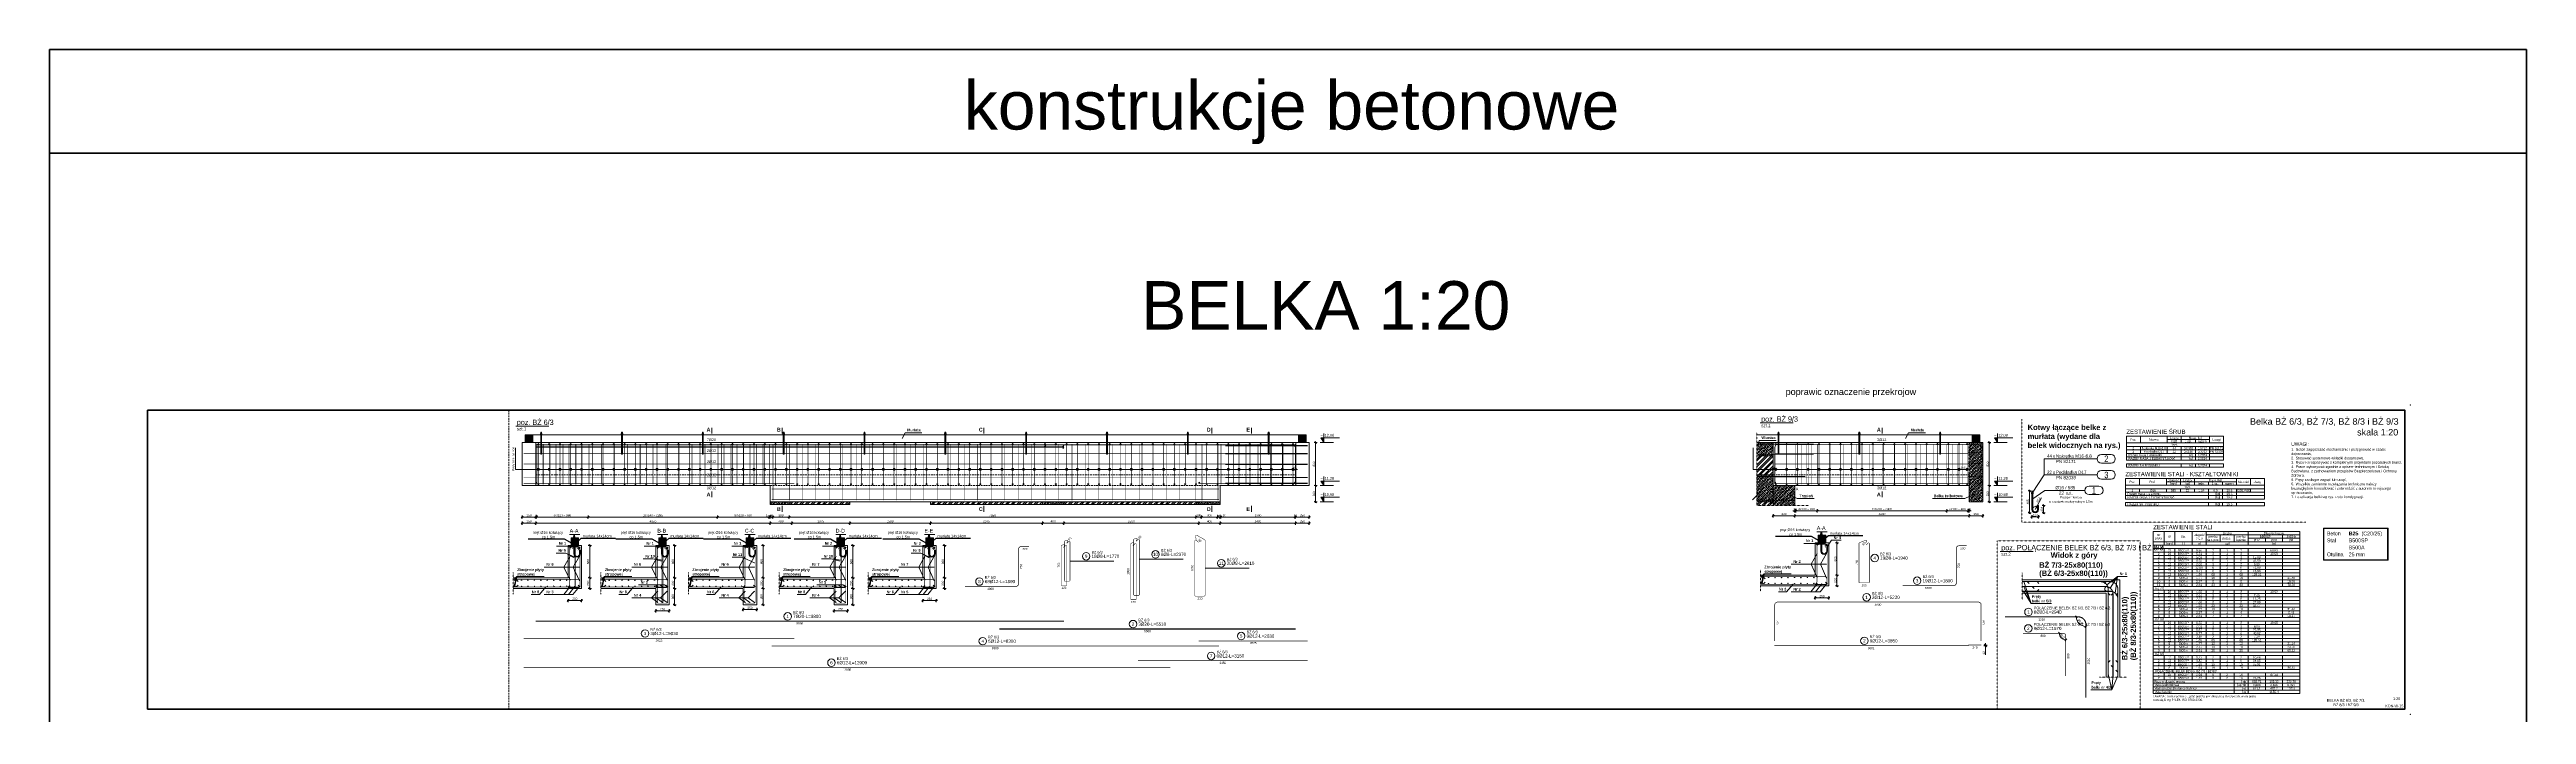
# Model space of a CAD drawing. Header units: millimetres. Extents: x 647 to 146539, y -131215 to 59.
# Drawn here: x 57939 to 103895, y -12272 to 59 of the extents above; entities that cross this region are included whole.
import ezdxf
from ezdxf import colors
from ezdxf.entities.mleader import LeaderData, LeaderLine
from ezdxf.enums import TextEntityAlignment as Align
from ezdxf.math import Vec2, Vec3

# ---------------------------------------------------------------- set-up
doc = ezdxf.new("R2010")
doc.units = ezdxf.units.MM
for name, pattern in [('DASHDOT', [1, 0.5, -0.25, 0, -0.25]), ('DASHED', [0.75, 0.5, -0.25]), ('HIDDEN', [9.525, 6.35, -3.175])]:
    doc.linetypes.add(name, pattern=pattern)
doc.layers.get('Defpoints').update_dxf_attribs({"color": 2, "lineweight": 50})
for name, color, linetype, lineweight in [('e-cad_cienkie', 4, 'Continuous', 9), ('e-cad_opisy', 2, 'Continuous', 18), ('e-cad_prety_widok', 1, 'Continuous', 40), ('e-cad_strzemiona', 6, 'Continuous', 25), ('G-Bloki', 221, 'Continuous', 5), ('G-Cienka', 4, 'Continuous', 9), ('G-Elementy konstrukcyjne', 1, 'Continuous', 40), ('G-Kreskowanie', 9, 'Continuous', 5), ('G-Obrys', 3, 'Continuous', 20), ('G-Opisy', 2, 'Continuous', 18), ('G-Osie', 6, 'DASHDOT', 9), ('G-Podkład', 9, 'Continuous', 13), ('G-Przerywana', 8, 'DASHED', 15), ('G-Ramka', 5, 'Continuous', 40), ('G-Stal-warsztatowy', 1, 'Continuous', 35), ('G-Tabelka', 7, 'Continuous', 5), ('G-Wymiary', 4, 'Continuous', 9)]:
    doc.layers.add(name, color=color, linetype=linetype, lineweight=lineweight)
doc.layers.add('e-cad_rzutnie', color=61, linetype='Continuous', lineweight=5, plot=False)
doc.layers.add('G-Prety', color=1, linetype='Continuous')
doc.styles.add('Arial-GG', font='arial.ttf')
doc.styles.add('e-cad_1', font='arial.ttf')
doc.styles.get("Standard").update_dxf_attribs({"font": 'arial.ttf'})
doc.dimstyles.new('e-cad_1_20_[mm]', dxfattribs={"dimscale": 20, "dimtxt": 2, "dimasz": 1.8, "dimexe": 1.5, "dimexo": 0, "dimgap": 0.6, "dimtad": 1, "dimdec": 1, "dimrnd": 1, "dimtxsty": 'Arial-GG', "dimblk": 'OBLIQUE', "dimcen": 0, "dimdle": 1, "dimclrd": 4, "dimclre": 4, "dimclrt": 7, "dimadec": 1, "dimazin": 0, "dimtfac": 1, "dimtdec": 1, "dimtix": 1, "dimtmove": 0, "dimatfit": 2, "dimfxl": 1.5, "dimfxlon": 1, "dimlwd": -1, "dimlwe": -1, "dimarcsym": 0})
doc.dimstyles.new('W-1 do 20-GG mm', dxfattribs={"dimscale": 20, "dimtxt": 2, "dimasz": 1.8, "dimexe": 1.5, "dimexo": 0, "dimgap": 0.6, "dimtad": 1, "dimdec": 1, "dimrnd": 1, "dimtxsty": 'Arial-GG', "dimblk": 'OBLIQUE', "dimcen": 0, "dimdle": 1, "dimclrd": 4, "dimclre": 4, "dimclrt": 7, "dimadec": 1, "dimazin": 0, "dimtfac": 1, "dimtdec": 1, "dimtix": 1, "dimtmove": 0, "dimatfit": 2, "dimfxl": 1.5, "dimfxlon": 1, "dimlwd": -1, "dimlwe": -1, "dimarcsym": 0})
pattern_1 = [(45, (-472809.17, 132936.14), (-35.355339, 35.355339), []), (45, (-472773.815, 132936.14), (-35.355339, 35.355339), [25, -12.5])]
pattern_2 = [(45, (-472809.17, 132936.14), (-53.033009, 53.033009), []), (45, (-472773.815, 132936.14), (-53.033009, 53.033009), [])]
pattern_3 = [(45, (-546051.513, 132936.14), (-35.355339, 35.355339), []), (45, (-546016.16, 132936.14), (-35.355339, 35.355339), [25, -12.5])]
pattern_4 = [(45, (-546051.51, 132936.14), (-53.033009, 53.033009), []), (45, (-546016.16, 132936.14), (-53.033009, 53.033009), [])]

# ---------------------------------------------------------------- blocks, each defined once
blk = doc.blocks.new('e-cad_ZelbetPozycja')
at = {"layer": 'e-cad_opisy', "ltscale": 0.04, "style": 'e-cad_1', "width": 0.8}
for tag, p, height in [('OPIS_1', (0, 1), 5), ('OPIS_3', (0, -6.5), 1.5), ('OPIS_2', (0, -4), 3)]:
    blk.add_attdef(tag, p, '', height=height, dxfattribs=at)
at = {"layer": 'e-cad_opisy', "ltscale": 0.04, "style": 'e-cad_1', "width": 0.8, "flags": 1}
for tag, p in [('POZYCJA', (0, -15)), ('ILOSC', (0, -20)), ('DODATEK', (0, -25))]:
    blk.add_attdef(tag, p, '', height=3, dxfattribs=at)
blk = doc.blocks.new('_Oblique')
at = {"color": 0, "linetype": 'ByBlock', "lineweight": -2}
blk.add_line((-0.5, -0.5), (0.5, 0.5), dxfattribs=at)
blk = doc.blocks.new('e-cad_ZelbetOpis_7')
blk.add_circle((5, 4.5), 3.5)
at = {"layer": 'e-cad_opisy', "style": 'e-cad_1', "width": 0.8}
blk.add_attdef('NR', text='', height=3, dxfattribs=at).set_placement((5, 3), align=Align.CENTER)
for tag, p in [('OPIS_1', (10, 3)), ('UWAGI', (10, -6))]:
    blk.add_attdef(tag, p, '', height=3, dxfattribs=at)
at = {"layer": 'e-cad_opisy', "style": 'e-cad_1', "width": 0.8, "flags": 1}
for tag, p in [('SREDNICA', (0, -15)), ('SZT', (0, -25)), ('DLUGOSC', (0, -20)), ('GATUNEK_STALI', (0, -30)), ('OPIS_2', (0, -40)), ('KLASA_STALI', (0, -35)), ('A', (0, -65)), ('KOD', (0, -50)), ('HAK_1', (0, -55)), ('HAK_2', (0, -60)), ('B', (0, -70)), ('C', (0, -75)), ('D', (0, -80)), ('E', (0, -85)), ('F', (0, -90)), ('R', (0, -95)), ('HAK_1_DLUGOSC', (0, -100)), ('HAK_2_DLUGOSC', (0, -105)), ('KIERUNEK', (0, -110))]:
    blk.add_attdef(tag, p, '', height=3, dxfattribs=at)
at = {"layer": 'e-cad_rzutnie', "style": 'e-cad_1', "width": 0.8}
blk.add_attdef('POZYCJA', (10, 7), '', height=2.5, dxfattribs=at)
blk = doc.blocks.new('*D745')
at = {"layer": 'Defpoints', "color": 0, "ltscale": 0.8, "transparency": 16777216}
for p in [(94220, -10462), (95567, -10550), (95580, -10462), (95720, -10602), (95720, -11962)]:
    blk.add_point(p, dxfattribs=at)
at = {"layer": 'G-Wymiary', "color": 4, "ltscale": 0.8, "transparency": 16777216}
blk.add_arc((95720, -10462), 177, 180, 270, dxfattribs=at)
at = {"layer": 'G-Wymiary', "color": 4, "ltscale": 0.8, "transparency": 16777216, "xscale": 36, "yscale": 36, "zscale": 36, "rotation": 89.9999999999998}
blk.add_blockref('_Oblique', (95544, -10462), dxfattribs=at)
at = {"layer": 'G-Wymiary', "color": 4, "ltscale": 0.8, "transparency": 16777216, "xscale": 36, "yscale": 36, "zscale": 36}
blk.add_blockref('_Oblique', (95720, -10639), dxfattribs=at)
at = {"layer": 'G-Wymiary', "color": 7, "ltscale": 0.8, "transparency": 16777216, "insert": (95621, -10561), "char_height": 40, "attachment_point": 5, "rotation": 315, "style": 'Arial-GG'}
blk.add_mtext('90,0°', dxfattribs=at)
blk = doc.blocks.new('*D746')
at = {"layer": 'Defpoints', "color": 0, "ltscale": 0.8, "transparency": 16777216}
for p in [(94553, -10767), (95244, -10827), (95299, -10767), (95347, -10815), (95347, -11561)]:
    blk.add_point(p, dxfattribs=at)
at = {"layer": 'G-Wymiary', "color": 4, "ltscale": 0.8, "transparency": 16777216}
blk.add_arc((95347, -10767), 119, 180, 270, dxfattribs=at)
at = {"layer": 'G-Wymiary', "color": 4, "ltscale": 0.8, "transparency": 16777216, "xscale": 36, "yscale": 36, "zscale": 36, "rotation": 90.00000000000112}
blk.add_blockref('_Oblique', (95228, -10767), dxfattribs=at)
at = {"layer": 'G-Wymiary', "color": 4, "ltscale": 0.8, "transparency": 16777216, "xscale": 36, "yscale": 36, "zscale": 36}
blk.add_blockref('_Oblique', (95347, -10886), dxfattribs=at)
at = {"layer": 'G-Wymiary', "color": 7, "ltscale": 0.8, "transparency": 16777216, "insert": (95288, -10826), "char_height": 40, "attachment_point": 5, "rotation": 315, "style": 'Arial-GG'}
blk.add_mtext('90,0°', dxfattribs=at)
blk = doc.blocks.new('*D747')
at = {"layer": 'Defpoints', "color": 0, "ltscale": 0.8, "transparency": 16777216}
for p in [(90699, -9687), (90949, -9887), (91103, -9687)]:
    blk.add_point(p, dxfattribs=at)
at = {"layer": 'G-Wymiary', "color": 4, "ltscale": 0.8, "transparency": 16777216}
for p, q in [((91073, -9687), (91133, -9687)), ((91073, -9887), (91133, -9887)), ((91103, -9907), (91103, -9667))]:
    blk.add_line(p, q, dxfattribs=at)
at = {"layer": 'G-Wymiary', "color": 4, "ltscale": 0.8, "transparency": 16777216, "xscale": 36, "yscale": 36, "zscale": 36}
for p, rotation in [((91103, -9687), 90), ((91103, -9887), 270)]:
    blk.add_blockref('_Oblique', p, dxfattribs=dict(at, rotation=rotation))
at = {"layer": 'G-Wymiary', "color": 7, "ltscale": 0.8, "transparency": 16777216, "insert": (91070, -9787), "char_height": 40, "attachment_point": 5, "rotation": 90, "style": 'Arial-GG'}
blk.add_mtext('200', dxfattribs=at)
blk = doc.blocks.new('*D748')
at = {"layer": 'Defpoints', "color": 0, "ltscale": 0.8, "transparency": 16777216}
for p in [(90949, -9087), (91103, -9087), (90699, -9687)]:
    blk.add_point(p, dxfattribs=at)
at = {"layer": 'G-Wymiary', "color": 4, "ltscale": 0.8, "transparency": 16777216}
for p, q in [((91073, -9087), (91133, -9087)), ((91103, -9707), (91103, -9067)), ((91073, -9687), (91133, -9687))]:
    blk.add_line(p, q, dxfattribs=at)
at = {"layer": 'G-Wymiary', "color": 4, "ltscale": 0.8, "transparency": 16777216, "xscale": 36, "yscale": 36, "zscale": 36}
for p, rotation in [((91103, -9087), 90), ((91103, -9687), 270)]:
    blk.add_blockref('_Oblique', p, dxfattribs=dict(at, rotation=rotation))
at = {"layer": 'G-Wymiary', "color": 7, "ltscale": 0.8, "transparency": 16777216, "insert": (91070, -9387), "char_height": 40, "attachment_point": 5, "rotation": 90, "style": 'Arial-GG'}
blk.add_mtext('600', dxfattribs=at)
blk = doc.blocks.new('*D668')
at = {"layer": 'Defpoints', "color": 0, "ltscale": 0.8, "transparency": 16777216}
for p in [(90699, -9687), (90949, -9887), (90949, -10110)]:
    blk.add_point(p, dxfattribs=at)
at = {"layer": 'G-Wymiary', "color": 4, "ltscale": 0.8, "transparency": 16777216}
for p, q in [((90699, -10080), (90699, -10140)), ((90949, -10080), (90949, -10140)), ((90679, -10110), (90969, -10110))]:
    blk.add_line(p, q, dxfattribs=at)
at = {"layer": 'G-Wymiary', "color": 4, "ltscale": 0.8, "transparency": 16777216, "xscale": 36, "yscale": 36, "zscale": 36, "rotation": 180}
blk.add_blockref('_Oblique', (90699, -10110), dxfattribs=at)
at = {"layer": 'G-Wymiary', "color": 4, "ltscale": 0.8, "transparency": 16777216, "xscale": 36, "yscale": 36, "zscale": 36}
blk.add_blockref('_Oblique', (90949, -10110), dxfattribs=at)
at = {"layer": 'G-Wymiary', "color": 7, "ltscale": 0.8, "transparency": 16777216, "insert": (90824, -10078), "char_height": 40, "attachment_point": 5, "style": 'Arial-GG'}
blk.add_mtext('250', dxfattribs=at)
blk = doc.blocks.new('*D749')
at = {"layer": 'Defpoints', "color": 0, "ltscale": 2, "transparency": 16777216}
for p in [(93558, -8029), (93929, -8029), (93558, -8329)]:
    blk.add_point(p, dxfattribs=at)
at = {"layer": 'G-Wymiary', "color": 4, "ltscale": 2, "transparency": 16777216}
for p, q in [((93899, -8029), (93959, -8029)), ((93929, -8349), (93929, -8009)), ((93899, -8329), (93959, -8329))]:
    blk.add_line(p, q, dxfattribs=at)
at = {"layer": 'G-Wymiary', "color": 4, "ltscale": 2, "transparency": 16777216, "xscale": 36, "yscale": 36, "zscale": 36}
for p, rotation in [((93929, -8029), 90), ((93929, -8329), 270)]:
    blk.add_blockref('_Oblique', p, dxfattribs=dict(at, rotation=rotation))
at = {"layer": 'G-Wymiary', "color": 7, "ltscale": 2, "transparency": 16777216, "insert": (93897, -8179), "char_height": 40, "attachment_point": 5, "rotation": 90, "style": 'Arial-GG'}
blk.add_mtext('300', dxfattribs=at)
blk = doc.blocks.new('*D750')
at = {"layer": 'Defpoints', "color": 0, "ltscale": 2, "transparency": 16777216}
for p in [(93808, -7229), (93929, -7229), (93558, -8029)]:
    blk.add_point(p, dxfattribs=at)
at = {"layer": 'G-Wymiary', "color": 4, "ltscale": 2, "transparency": 16777216}
for p, q in [((93899, -7229), (93959, -7229)), ((93929, -8049), (93929, -7209)), ((93899, -8029), (93959, -8029))]:
    blk.add_line(p, q, dxfattribs=at)
at = {"layer": 'G-Wymiary', "color": 4, "ltscale": 2, "transparency": 16777216, "xscale": 36, "yscale": 36, "zscale": 36}
for p, rotation in [((93929, -7229), 90), ((93929, -8029), 270)]:
    blk.add_blockref('_Oblique', p, dxfattribs=dict(at, rotation=rotation))
at = {"layer": 'G-Wymiary', "color": 7, "ltscale": 2, "transparency": 16777216, "insert": (93897, -7629), "char_height": 40, "attachment_point": 5, "rotation": 90, "style": 'Arial-GG'}
blk.add_mtext('800', dxfattribs=at)
blk = doc.blocks.new('*D751')
at = {"layer": 'Defpoints', "color": 0, "ltscale": 0.8, "transparency": 16777216}
for p in [(89918, -7727), (89968, -7662), (89968, -7727)]:
    blk.add_point(p, dxfattribs=at)
at = {"layer": 'G-Wymiary', "color": 4, "ltscale": 0.8, "transparency": 16777216}
for p, q in [((89918, -7727), (89882, -7727)), ((89918, -7727), (89918, -7697)), ((89918, -7727), (89968, -7727)), ((89968, -7697), (89968, -7757)), ((89968, -7727), (90004, -7727))]:
    blk.add_line(p, q, dxfattribs=at)
at = {"layer": 'G-Wymiary', "color": 4, "ltscale": 0.8, "transparency": 16777216, "xscale": 36, "yscale": 36, "zscale": 36}
blk.add_blockref('_Oblique', (89918, -7727), dxfattribs=at)
at = {"layer": 'G-Wymiary', "color": 4, "ltscale": 0.8, "transparency": 16777216, "xscale": 36, "yscale": 36, "zscale": 36, "rotation": 180}
blk.add_blockref('_Oblique', (89968, -7727), dxfattribs=at)
at = {"layer": 'G-Wymiary', "color": 7, "ltscale": 0.8, "transparency": 16777216, "insert": (89943, -7694), "char_height": 40, "attachment_point": 5, "style": 'Arial-GG'}
blk.add_mtext('50', dxfattribs=at)
blk = doc.blocks.new('*D752')
at = {"layer": 'Defpoints', "color": 0, "ltscale": 0.8, "transparency": 16777216}
for p in [(93368, -7678), (93518, -7659), (93518, -7727)]:
    blk.add_point(p, dxfattribs=at)
at = {"layer": 'G-Wymiary', "color": 4, "ltscale": 0.8, "transparency": 16777216}
for p, q in [((93348, -7727), (93538, -7727)), ((93368, -7697), (93368, -7757)), ((93518, -7697), (93518, -7757))]:
    blk.add_line(p, q, dxfattribs=at)
at = {"layer": 'G-Wymiary', "color": 4, "ltscale": 0.8, "transparency": 16777216, "xscale": 36, "yscale": 36, "zscale": 36, "rotation": 180}
blk.add_blockref('_Oblique', (93368, -7727), dxfattribs=at)
at = {"layer": 'G-Wymiary', "color": 4, "ltscale": 0.8, "transparency": 16777216, "xscale": 36, "yscale": 36, "zscale": 36}
blk.add_blockref('_Oblique', (93518, -7727), dxfattribs=at)
at = {"layer": 'G-Wymiary', "color": 7, "ltscale": 0.8, "transparency": 16777216, "insert": (93443, -7694), "char_height": 40, "attachment_point": 5, "style": 'Arial-GG'}
blk.add_mtext('150', dxfattribs=at)
blk = doc.blocks.new('*D753')
at = {"layer": 'Defpoints', "color": 0, "ltscale": 0.8, "transparency": 16777216}
for p in [(90318, -8029), (90338, -8004), (90338, -8494)]:
    blk.add_point(p, dxfattribs=at)
at = {"layer": 'G-Wymiary', "color": 4, "ltscale": 0.8, "transparency": 16777216}
for p, q in [((90318, -8494), (90282, -8494)), ((90318, -8464), (90318, -8524)), ((90318, -8494), (90338, -8494)), ((90338, -8464), (90338, -8524)), ((90338, -8494), (90374, -8494))]:
    blk.add_line(p, q, dxfattribs=at)
at = {"layer": 'G-Wymiary', "color": 4, "ltscale": 0.8, "transparency": 16777216, "xscale": 36, "yscale": 36, "zscale": 36}
blk.add_blockref('_Oblique', (90318, -8494), dxfattribs=at)
at = {"layer": 'G-Wymiary', "color": 4, "ltscale": 0.8, "transparency": 16777216, "xscale": 36, "yscale": 36, "zscale": 36, "rotation": 180}
blk.add_blockref('_Oblique', (90338, -8494), dxfattribs=at)
at = {"layer": 'G-Wymiary', "color": 7, "ltscale": 0.8, "transparency": 16777216, "insert": (90328, -8462), "char_height": 40, "attachment_point": 5, "style": 'Arial-GG'}
blk.add_mtext('20', dxfattribs=at)
blk = doc.blocks.new('*D754')
at = {"layer": 'Defpoints', "color": 0, "ltscale": 0.8, "transparency": 16777216}
for p in [(90338, -8004), (90738, -8004), (90738, -8494)]:
    blk.add_point(p, dxfattribs=at)
at = {"layer": 'G-Wymiary', "color": 4, "ltscale": 0.8, "transparency": 16777216}
for p, q in [((90318, -8494), (90758, -8494)), ((90338, -8464), (90338, -8524)), ((90738, -8464), (90738, -8524))]:
    blk.add_line(p, q, dxfattribs=at)
at = {"layer": 'G-Wymiary', "color": 4, "ltscale": 0.8, "transparency": 16777216, "xscale": 36, "yscale": 36, "zscale": 36, "rotation": 180}
blk.add_blockref('_Oblique', (90338, -8494), dxfattribs=at)
at = {"layer": 'G-Wymiary', "color": 4, "ltscale": 0.8, "transparency": 16777216, "xscale": 36, "yscale": 36, "zscale": 36}
blk.add_blockref('_Oblique', (90738, -8494), dxfattribs=at)
at = {"layer": 'G-Wymiary', "color": 7, "ltscale": 0.8, "transparency": 16777216, "insert": (90538, -8462), "char_height": 40, "attachment_point": 5, "style": 'Arial-GG'}
blk.add_mtext('4x100 = 400', dxfattribs=at)
blk = doc.blocks.new('*D755')
at = {"layer": 'Defpoints', "color": 0, "ltscale": 0.8, "transparency": 16777216}
for p in [(90738, -8004), (93138, -8004), (93138, -8494)]:
    blk.add_point(p, dxfattribs=at)
at = {"layer": 'G-Wymiary', "color": 4, "ltscale": 0.8, "transparency": 16777216}
for p, q in [((90718, -8494), (93158, -8494)), ((90738, -8464), (90738, -8524)), ((93138, -8464), (93138, -8524))]:
    blk.add_line(p, q, dxfattribs=at)
at = {"layer": 'G-Wymiary', "color": 4, "ltscale": 0.8, "transparency": 16777216, "xscale": 36, "yscale": 36, "zscale": 36, "rotation": 180}
blk.add_blockref('_Oblique', (90738, -8494), dxfattribs=at)
at = {"layer": 'G-Wymiary', "color": 4, "ltscale": 0.8, "transparency": 16777216, "xscale": 36, "yscale": 36, "zscale": 36}
blk.add_blockref('_Oblique', (93138, -8494), dxfattribs=at)
at = {"layer": 'G-Wymiary', "color": 7, "ltscale": 0.8, "transparency": 16777216, "insert": (91938, -8462), "char_height": 40, "attachment_point": 5, "style": 'Arial-GG'}
blk.add_mtext('10x240 = 2400', dxfattribs=at)
blk = doc.blocks.new('*D756')
at = {"layer": 'Defpoints', "color": 0, "ltscale": 0.8, "transparency": 16777216}
for p in [(93138, -8004), (93538, -8004), (93538, -8494)]:
    blk.add_point(p, dxfattribs=at)
at = {"layer": 'G-Wymiary', "color": 4, "ltscale": 0.8, "transparency": 16777216}
for p, q in [((93118, -8494), (93558, -8494)), ((93138, -8464), (93138, -8524)), ((93538, -8464), (93538, -8524))]:
    blk.add_line(p, q, dxfattribs=at)
at = {"layer": 'G-Wymiary', "color": 4, "ltscale": 0.8, "transparency": 16777216, "xscale": 36, "yscale": 36, "zscale": 36, "rotation": 180}
blk.add_blockref('_Oblique', (93138, -8494), dxfattribs=at)
at = {"layer": 'G-Wymiary', "color": 4, "ltscale": 0.8, "transparency": 16777216, "xscale": 36, "yscale": 36, "zscale": 36}
blk.add_blockref('_Oblique', (93538, -8494), dxfattribs=at)
at = {"layer": 'G-Wymiary', "color": 7, "ltscale": 0.8, "transparency": 16777216, "insert": (93338, -8462), "char_height": 40, "attachment_point": 5, "style": 'Arial-GG'}
blk.add_mtext('4x100 = 400', dxfattribs=at)
blk = doc.blocks.new('*D757')
at = {"layer": 'Defpoints', "color": 0, "ltscale": 0.8, "transparency": 16777216}
for p in [(93538, -8004), (93558, -8029), (93558, -8494)]:
    blk.add_point(p, dxfattribs=at)
at = {"layer": 'G-Wymiary', "color": 4, "ltscale": 0.8, "transparency": 16777216}
for p, q in [((93538, -8494), (93502, -8494)), ((93538, -8464), (93538, -8524)), ((93538, -8494), (93558, -8494)), ((93558, -8464), (93558, -8524)), ((93558, -8494), (93594, -8494))]:
    blk.add_line(p, q, dxfattribs=at)
at = {"layer": 'G-Wymiary', "color": 4, "ltscale": 0.8, "transparency": 16777216, "xscale": 36, "yscale": 36, "zscale": 36}
blk.add_blockref('_Oblique', (93538, -8494), dxfattribs=at)
at = {"layer": 'G-Wymiary', "color": 4, "ltscale": 0.8, "transparency": 16777216, "xscale": 36, "yscale": 36, "zscale": 36, "rotation": 180}
blk.add_blockref('_Oblique', (93558, -8494), dxfattribs=at)
at = {"layer": 'G-Wymiary', "color": 7, "ltscale": 0.8, "transparency": 16777216, "insert": (93548, -8462), "char_height": 40, "attachment_point": 5, "style": 'Arial-GG'}
blk.add_mtext('20', dxfattribs=at)
blk = doc.blocks.new('*D758')
at = {"layer": 'Defpoints', "color": 0, "ltscale": 0.8, "transparency": 16777216}
for p in [(89918, -8399), (90318, -8399), (90318, -8587)]:
    blk.add_point(p, dxfattribs=at)
at = {"layer": 'G-Wymiary', "color": 4, "ltscale": 0.8, "transparency": 16777216}
for p, q in [((89898, -8587), (90338, -8587)), ((89918, -8557), (89918, -8617)), ((90318, -8557), (90318, -8617))]:
    blk.add_line(p, q, dxfattribs=at)
at = {"layer": 'G-Wymiary', "color": 4, "ltscale": 0.8, "transparency": 16777216, "xscale": 36, "yscale": 36, "zscale": 36, "rotation": 180}
blk.add_blockref('_Oblique', (89918, -8587), dxfattribs=at)
at = {"layer": 'G-Wymiary', "color": 4, "ltscale": 0.8, "transparency": 16777216, "xscale": 36, "yscale": 36, "zscale": 36}
blk.add_blockref('_Oblique', (90318, -8587), dxfattribs=at)
at = {"layer": 'G-Wymiary', "color": 7, "ltscale": 0.8, "transparency": 16777216, "insert": (90118, -8554), "char_height": 40, "attachment_point": 5, "style": 'Arial-GG'}
blk.add_mtext('400', dxfattribs=at)
blk = doc.blocks.new('*D759')
at = {"layer": 'Defpoints', "color": 0, "ltscale": 0.8, "transparency": 16777216}
for p in [(90318, -8399), (93558, -8329), (93558, -8587)]:
    blk.add_point(p, dxfattribs=at)
at = {"layer": 'G-Wymiary', "color": 4, "ltscale": 0.8, "transparency": 16777216}
for p, q in [((90298, -8587), (93578, -8587)), ((90318, -8557), (90318, -8617)), ((93558, -8557), (93558, -8617))]:
    blk.add_line(p, q, dxfattribs=at)
at = {"layer": 'G-Wymiary', "color": 4, "ltscale": 0.8, "transparency": 16777216, "xscale": 36, "yscale": 36, "zscale": 36, "rotation": 180}
blk.add_blockref('_Oblique', (90318, -8587), dxfattribs=at)
at = {"layer": 'G-Wymiary', "color": 4, "ltscale": 0.8, "transparency": 16777216, "xscale": 36, "yscale": 36, "zscale": 36}
blk.add_blockref('_Oblique', (93558, -8587), dxfattribs=at)
at = {"layer": 'G-Wymiary', "color": 7, "ltscale": 0.8, "transparency": 16777216, "insert": (91938, -8554), "char_height": 40, "attachment_point": 5, "style": 'Arial-GG'}
blk.add_mtext('3240', dxfattribs=at)
blk = doc.blocks.new('*D760')
at = {"layer": 'Defpoints', "color": 0, "ltscale": 0.8, "transparency": 16777216}
for p in [(93558, -8329), (93808, -8329), (93808, -8587)]:
    blk.add_point(p, dxfattribs=at)
at = {"layer": 'G-Wymiary', "color": 4, "ltscale": 0.8, "transparency": 16777216}
for p, q in [((93538, -8587), (93828, -8587)), ((93558, -8557), (93558, -8617)), ((93808, -8557), (93808, -8617))]:
    blk.add_line(p, q, dxfattribs=at)
at = {"layer": 'G-Wymiary', "color": 4, "ltscale": 0.8, "transparency": 16777216, "xscale": 36, "yscale": 36, "zscale": 36, "rotation": 180}
blk.add_blockref('_Oblique', (93558, -8587), dxfattribs=at)
at = {"layer": 'G-Wymiary', "color": 4, "ltscale": 0.8, "transparency": 16777216, "xscale": 36, "yscale": 36, "zscale": 36}
blk.add_blockref('_Oblique', (93808, -8587), dxfattribs=at)
at = {"layer": 'G-Wymiary', "color": 7, "ltscale": 0.8, "transparency": 16777216, "insert": (93683, -8554), "char_height": 40, "attachment_point": 5, "style": 'Arial-GG'}
blk.add_mtext('250', dxfattribs=at)
blk = doc.blocks.new('*D761')
at = {"layer": 'Defpoints', "color": 0, "ltscale": 0.8, "transparency": 16777216}
for p in [(66960, -8029), (66975, -8004), (66975, -8611)]:
    blk.add_point(p, dxfattribs=at)
at = {"layer": 'G-Wymiary', "color": 4, "ltscale": 0.8, "transparency": 16777216}
for p, q in [((66960, -8611), (66924, -8611)), ((66960, -8581), (66960, -8641)), ((66960, -8611), (66975, -8611)), ((66975, -8581), (66975, -8641)), ((66975, -8611), (67011, -8611))]:
    blk.add_line(p, q, dxfattribs=at)
at = {"layer": 'G-Wymiary', "color": 4, "ltscale": 0.8, "transparency": 16777216, "xscale": 36, "yscale": 36, "zscale": 36}
blk.add_blockref('_Oblique', (66960, -8611), dxfattribs=at)
at = {"layer": 'G-Wymiary', "color": 4, "ltscale": 0.8, "transparency": 16777216, "xscale": 36, "yscale": 36, "zscale": 36, "rotation": 180}
blk.add_blockref('_Oblique', (66975, -8611), dxfattribs=at)
at = {"layer": 'G-Wymiary', "color": 7, "ltscale": 0.8, "transparency": 16777216, "insert": (66967, -8579), "char_height": 40, "attachment_point": 5, "style": 'Arial-GG'}
blk.add_mtext('15', dxfattribs=at)
blk = doc.blocks.new('*D762')
at = {"layer": 'Defpoints', "color": 0, "ltscale": 0.8, "transparency": 16777216}
for p in [(66975, -8004), (67935, -8004), (67935, -8611)]:
    blk.add_point(p, dxfattribs=at)
at = {"layer": 'G-Wymiary', "color": 4, "ltscale": 0.8, "transparency": 16777216}
for p, q in [((66955, -8611), (67955, -8611)), ((66975, -8581), (66975, -8641)), ((67935, -8581), (67935, -8641))]:
    blk.add_line(p, q, dxfattribs=at)
at = {"layer": 'G-Wymiary', "color": 4, "ltscale": 0.8, "transparency": 16777216, "xscale": 36, "yscale": 36, "zscale": 36, "rotation": 180}
blk.add_blockref('_Oblique', (66975, -8611), dxfattribs=at)
at = {"layer": 'G-Wymiary', "color": 4, "ltscale": 0.8, "transparency": 16777216, "xscale": 36, "yscale": 36, "zscale": 36}
blk.add_blockref('_Oblique', (67935, -8611), dxfattribs=at)
at = {"layer": 'G-Wymiary', "color": 7, "ltscale": 0.8, "transparency": 16777216, "insert": (67455, -8579), "char_height": 40, "attachment_point": 5, "style": 'Arial-GG'}
blk.add_mtext('8x\\120 = 960', dxfattribs=at)
blk = doc.blocks.new('*D763')
at = {"layer": 'Defpoints', "color": 0, "ltscale": 0.8, "transparency": 16777216}
for p in [(67935, -8004), (70330, -8004), (70330, -8611)]:
    blk.add_point(p, dxfattribs=at)
at = {"layer": 'G-Wymiary', "color": 4, "ltscale": 0.8, "transparency": 16777216}
for p, q in [((67915, -8611), (70350, -8611)), ((67935, -8581), (67935, -8641)), ((70330, -8581), (70330, -8641))]:
    blk.add_line(p, q, dxfattribs=at)
at = {"layer": 'G-Wymiary', "color": 4, "ltscale": 0.8, "transparency": 16777216, "xscale": 36, "yscale": 36, "zscale": 36, "rotation": 180}
blk.add_blockref('_Oblique', (67935, -8611), dxfattribs=at)
at = {"layer": 'G-Wymiary', "color": 4, "ltscale": 0.8, "transparency": 16777216, "xscale": 36, "yscale": 36, "zscale": 36}
blk.add_blockref('_Oblique', (70330, -8611), dxfattribs=at)
at = {"layer": 'G-Wymiary', "color": 7, "ltscale": 0.8, "transparency": 16777216, "insert": (69132, -8579), "char_height": 40, "attachment_point": 5, "style": 'Arial-GG'}
blk.add_mtext('10x240 = 2395', dxfattribs=at)
blk = doc.blocks.new('*D764')
at = {"layer": 'Defpoints', "color": 0, "ltscale": 0.8, "transparency": 16777216}
for p in [(70330, -8004), (71290, -8004), (71290, -8611)]:
    blk.add_point(p, dxfattribs=at)
at = {"layer": 'G-Wymiary', "color": 4, "ltscale": 0.8, "transparency": 16777216}
for p, q in [((70310, -8611), (71310, -8611)), ((70330, -8581), (70330, -8641)), ((71290, -8581), (71290, -8641))]:
    blk.add_line(p, q, dxfattribs=at)
at = {"layer": 'G-Wymiary', "color": 4, "ltscale": 0.8, "transparency": 16777216, "xscale": 36, "yscale": 36, "zscale": 36, "rotation": 180}
blk.add_blockref('_Oblique', (70330, -8611), dxfattribs=at)
at = {"layer": 'G-Wymiary', "color": 4, "ltscale": 0.8, "transparency": 16777216, "xscale": 36, "yscale": 36, "zscale": 36}
blk.add_blockref('_Oblique', (71290, -8611), dxfattribs=at)
at = {"layer": 'G-Wymiary', "color": 7, "ltscale": 0.8, "transparency": 16777216, "insert": (70810, -8579), "char_height": 40, "attachment_point": 5, "style": 'Arial-GG'}
blk.add_mtext('8x\\120 = 960', dxfattribs=at)
blk = doc.blocks.new('*D765')
at = {"layer": 'Defpoints', "color": 0, "ltscale": 0.8, "transparency": 16777216}
for p in [(71310, -8379), (71360, -8304), (71360, -8611)]:
    blk.add_point(p, dxfattribs=at)
at = {"layer": 'G-Wymiary', "color": 4, "ltscale": 0.8, "transparency": 16777216}
for p, q in [((71290, -8611), (71380, -8611)), ((71310, -8581), (71310, -8641)), ((71360, -8581), (71360, -8641))]:
    blk.add_line(p, q, dxfattribs=at)
at = {"layer": 'G-Wymiary', "color": 4, "ltscale": 0.8, "transparency": 16777216, "xscale": 36, "yscale": 36, "zscale": 36, "rotation": 180}
blk.add_blockref('_Oblique', (71310, -8611), dxfattribs=at)
at = {"layer": 'G-Wymiary', "color": 4, "ltscale": 0.8, "transparency": 16777216, "xscale": 36, "yscale": 36, "zscale": 36}
blk.add_blockref('_Oblique', (71360, -8611), dxfattribs=at)
at = {"layer": 'G-Wymiary', "color": 7, "ltscale": 0.8, "transparency": 16777216, "insert": (71335, -8579), "char_height": 40, "attachment_point": 5, "style": 'Arial-GG'}
blk.add_mtext('50', dxfattribs=at)
blk = doc.blocks.new('*D766')
at = {"layer": 'Defpoints', "color": 0, "ltscale": 0.8, "transparency": 16777216}
for p in [(71360, -8304), (71660, -8304), (71660, -8611)]:
    blk.add_point(p, dxfattribs=at)
at = {"layer": 'G-Wymiary', "color": 4, "ltscale": 0.8, "transparency": 16777216}
for p, q in [((71340, -8611), (71680, -8611)), ((71360, -8581), (71360, -8641)), ((71660, -8581), (71660, -8641))]:
    blk.add_line(p, q, dxfattribs=at)
at = {"layer": 'G-Wymiary', "color": 4, "ltscale": 0.8, "transparency": 16777216, "xscale": 36, "yscale": 36, "zscale": 36, "rotation": 180}
blk.add_blockref('_Oblique', (71360, -8611), dxfattribs=at)
at = {"layer": 'G-Wymiary', "color": 4, "ltscale": 0.8, "transparency": 16777216, "xscale": 36, "yscale": 36, "zscale": 36}
blk.add_blockref('_Oblique', (71660, -8611), dxfattribs=at)
at = {"layer": 'G-Wymiary', "color": 7, "ltscale": 0.8, "transparency": 16777216, "insert": (71510, -8579), "char_height": 40, "attachment_point": 5, "style": 'Arial-GG'}
blk.add_mtext('300', dxfattribs=at)
blk = doc.blocks.new('*D767')
at = {"layer": 'Defpoints', "color": 0, "ltscale": 0.8, "transparency": 16777216}
for p in [(71660, -8304), (79210, -8304), (79210, -8611)]:
    blk.add_point(p, dxfattribs=at)
at = {"layer": 'G-Wymiary', "color": 4, "ltscale": 0.8, "transparency": 16777216}
for p, q in [((71640, -8611), (79230, -8611)), ((71660, -8581), (71660, -8641)), ((79210, -8581), (79210, -8641))]:
    blk.add_line(p, q, dxfattribs=at)
at = {"layer": 'G-Wymiary', "color": 4, "ltscale": 0.8, "transparency": 16777216, "xscale": 36, "yscale": 36, "zscale": 36, "rotation": 180}
blk.add_blockref('_Oblique', (71660, -8611), dxfattribs=at)
at = {"layer": 'G-Wymiary', "color": 4, "ltscale": 0.8, "transparency": 16777216, "xscale": 36, "yscale": 36, "zscale": 36}
blk.add_blockref('_Oblique', (79210, -8611), dxfattribs=at)
at = {"layer": 'G-Wymiary', "color": 7, "ltscale": 0.8, "transparency": 16777216, "insert": (75435, -8579), "char_height": 40, "attachment_point": 5, "style": 'Arial-GG'}
blk.add_mtext('7550', dxfattribs=at)
blk = doc.blocks.new('*D768')
at = {"layer": 'Defpoints', "color": 0, "ltscale": 0.8, "transparency": 16777216}
for p in [(79210, -8304), (79310, -8304), (79310, -8611)]:
    blk.add_point(p, dxfattribs=at)
at = {"layer": 'G-Wymiary', "color": 4, "ltscale": 0.8, "transparency": 16777216}
for p, q in [((79210, -8611), (79174, -8611)), ((79210, -8581), (79210, -8641)), ((79210, -8611), (79310, -8611)), ((79310, -8581), (79310, -8641)), ((79310, -8611), (79346, -8611))]:
    blk.add_line(p, q, dxfattribs=at)
at = {"layer": 'G-Wymiary', "color": 4, "ltscale": 0.8, "transparency": 16777216, "xscale": 36, "yscale": 36, "zscale": 36}
blk.add_blockref('_Oblique', (79210, -8611), dxfattribs=at)
at = {"layer": 'G-Wymiary', "color": 4, "ltscale": 0.8, "transparency": 16777216, "xscale": 36, "yscale": 36, "zscale": 36, "rotation": 180}
blk.add_blockref('_Oblique', (79310, -8611), dxfattribs=at)
at = {"layer": 'G-Wymiary', "color": 7, "ltscale": 0.8, "transparency": 16777216, "insert": (79260, -8579), "char_height": 40, "attachment_point": 5, "style": 'Arial-GG'}
blk.add_mtext('100', dxfattribs=at)
blk = doc.blocks.new('*D769')
at = {"layer": 'Defpoints', "color": 0, "ltscale": 0.8, "transparency": 16777216}
for p in [(79310, -8304), (79610, -8304), (79610, -8611)]:
    blk.add_point(p, dxfattribs=at)
at = {"layer": 'G-Wymiary', "color": 4, "ltscale": 0.8, "transparency": 16777216}
for p, q in [((79290, -8611), (79630, -8611)), ((79310, -8581), (79310, -8641)), ((79610, -8581), (79610, -8641))]:
    blk.add_line(p, q, dxfattribs=at)
at = {"layer": 'G-Wymiary', "color": 4, "ltscale": 0.8, "transparency": 16777216, "xscale": 36, "yscale": 36, "zscale": 36, "rotation": 180}
blk.add_blockref('_Oblique', (79310, -8611), dxfattribs=at)
at = {"layer": 'G-Wymiary', "color": 4, "ltscale": 0.8, "transparency": 16777216, "xscale": 36, "yscale": 36, "zscale": 36}
blk.add_blockref('_Oblique', (79610, -8611), dxfattribs=at)
at = {"layer": 'G-Wymiary', "color": 7, "ltscale": 0.8, "transparency": 16777216, "insert": (79460, -8579), "char_height": 40, "attachment_point": 5, "style": 'Arial-GG'}
blk.add_mtext('300', dxfattribs=at)
blk = doc.blocks.new('*D770')
at = {"layer": 'Defpoints', "color": 0, "ltscale": 0.8, "transparency": 16777216}
for p in [(79610, -8304), (79660, -8379), (79660, -8611)]:
    blk.add_point(p, dxfattribs=at)
at = {"layer": 'G-Wymiary', "color": 4, "ltscale": 0.8, "transparency": 16777216}
for p, q in [((79610, -8611), (79574, -8611)), ((79610, -8581), (79610, -8641)), ((79610, -8611), (79660, -8611)), ((79660, -8581), (79660, -8641)), ((79660, -8611), (79696, -8611))]:
    blk.add_line(p, q, dxfattribs=at)
at = {"layer": 'G-Wymiary', "color": 4, "ltscale": 0.8, "transparency": 16777216, "xscale": 36, "yscale": 36, "zscale": 36}
blk.add_blockref('_Oblique', (79610, -8611), dxfattribs=at)
at = {"layer": 'G-Wymiary', "color": 4, "ltscale": 0.8, "transparency": 16777216, "xscale": 36, "yscale": 36, "zscale": 36, "rotation": 180}
blk.add_blockref('_Oblique', (79660, -8611), dxfattribs=at)
at = {"layer": 'G-Wymiary', "color": 7, "ltscale": 0.8, "transparency": 16777216, "insert": (79635, -8579), "char_height": 40, "attachment_point": 5, "style": 'Arial-GG'}
blk.add_mtext('50', dxfattribs=at)
blk = doc.blocks.new('*D771')
at = {"layer": 'Defpoints', "color": 0, "ltscale": 0.8, "transparency": 16777216}
for p in [(79670, -8004), (79660, -8379), (79670, -8611)]:
    blk.add_point(p, dxfattribs=at)
at = {"layer": 'G-Wymiary', "color": 4, "ltscale": 0.8, "transparency": 16777216}
for p, q in [((79660, -8611), (79624, -8611)), ((79660, -8581), (79660, -8641)), ((79660, -8611), (79670, -8611)), ((79670, -8581), (79670, -8641)), ((79670, -8611), (79706, -8611))]:
    blk.add_line(p, q, dxfattribs=at)
at = {"layer": 'G-Wymiary', "color": 4, "ltscale": 0.8, "transparency": 16777216, "xscale": 36, "yscale": 36, "zscale": 36}
blk.add_blockref('_Oblique', (79660, -8611), dxfattribs=at)
at = {"layer": 'G-Wymiary', "color": 4, "ltscale": 0.8, "transparency": 16777216, "xscale": 36, "yscale": 36, "zscale": 36, "rotation": 180}
blk.add_blockref('_Oblique', (79670, -8611), dxfattribs=at)
at = {"layer": 'G-Wymiary', "color": 7, "ltscale": 0.8, "transparency": 16777216, "insert": (79735, -8579), "char_height": 40, "attachment_point": 5, "style": 'Arial-GG'}
blk.add_mtext('10', dxfattribs=at)
blk = doc.blocks.new('*D772')
at = {"layer": 'Defpoints', "color": 0, "ltscale": 0.8, "transparency": 16777216}
for p in [(79670, -8004), (81050, -8004), (81050, -8611)]:
    blk.add_point(p, dxfattribs=at)
at = {"layer": 'G-Wymiary', "color": 4, "ltscale": 0.8, "transparency": 16777216}
for p, q in [((79650, -8611), (81070, -8611)), ((79670, -8581), (79670, -8641)), ((81050, -8581), (81050, -8641))]:
    blk.add_line(p, q, dxfattribs=at)
at = {"layer": 'G-Wymiary', "color": 4, "ltscale": 0.8, "transparency": 16777216, "xscale": 36, "yscale": 36, "zscale": 36, "rotation": 180}
blk.add_blockref('_Oblique', (79670, -8611), dxfattribs=at)
at = {"layer": 'G-Wymiary', "color": 4, "ltscale": 0.8, "transparency": 16777216, "xscale": 36, "yscale": 36, "zscale": 36}
blk.add_blockref('_Oblique', (81050, -8611), dxfattribs=at)
at = {"layer": 'G-Wymiary', "color": 7, "ltscale": 0.8, "transparency": 16777216, "insert": (80360, -8579), "char_height": 40, "attachment_point": 5, "style": 'Arial-GG'}
blk.add_mtext('1380', dxfattribs=at)
blk = doc.blocks.new('*D773')
at = {"layer": 'Defpoints', "color": 0, "ltscale": 0.8, "transparency": 16777216}
for p in [(81050, -8004), (81059, -8029), (81059, -8611)]:
    blk.add_point(p, dxfattribs=at)
at = {"layer": 'G-Wymiary', "color": 4, "ltscale": 0.8, "transparency": 16777216}
for p, q in [((81050, -8611), (81014, -8611)), ((81050, -8581), (81050, -8641)), ((81050, -8611), (81059, -8611)), ((81059, -8581), (81059, -8641)), ((81059, -8611), (81095, -8611))]:
    blk.add_line(p, q, dxfattribs=at)
at = {"layer": 'G-Wymiary', "color": 4, "ltscale": 0.8, "transparency": 16777216, "xscale": 36, "yscale": 36, "zscale": 36}
blk.add_blockref('_Oblique', (81050, -8611), dxfattribs=at)
at = {"layer": 'G-Wymiary', "color": 4, "ltscale": 0.8, "transparency": 16777216, "xscale": 36, "yscale": 36, "zscale": 36, "rotation": 180}
blk.add_blockref('_Oblique', (81059, -8611), dxfattribs=at)
at = {"layer": 'G-Wymiary', "color": 7, "ltscale": 0.8, "transparency": 16777216, "insert": (81054, -8579), "char_height": 40, "attachment_point": 5, "style": 'Arial-GG'}
blk.add_mtext('10', dxfattribs=at)
blk = doc.blocks.new('*D774')
at = {"layer": 'Defpoints', "color": 0, "ltscale": 0.8, "transparency": 16777216}
for p in [(81059, -8029), (81309, -8029), (81309, -8611)]:
    blk.add_point(p, dxfattribs=at)
at = {"layer": 'G-Wymiary', "color": 4, "ltscale": 0.8, "transparency": 16777216}
for p, q in [((81039, -8611), (81329, -8611)), ((81059, -8581), (81059, -8641)), ((81309, -8581), (81309, -8641))]:
    blk.add_line(p, q, dxfattribs=at)
at = {"layer": 'G-Wymiary', "color": 4, "ltscale": 0.8, "transparency": 16777216, "xscale": 36, "yscale": 36, "zscale": 36, "rotation": 180}
blk.add_blockref('_Oblique', (81059, -8611), dxfattribs=at)
at = {"layer": 'G-Wymiary', "color": 4, "ltscale": 0.8, "transparency": 16777216, "xscale": 36, "yscale": 36, "zscale": 36}
blk.add_blockref('_Oblique', (81309, -8611), dxfattribs=at)
at = {"layer": 'G-Wymiary', "color": 7, "ltscale": 0.8, "transparency": 16777216, "insert": (81184, -8579), "char_height": 40, "attachment_point": 5, "style": 'Arial-GG'}
blk.add_mtext('250', dxfattribs=at)
blk = doc.blocks.new('*D775')
at = {"layer": 'Defpoints', "color": 0, "ltscale": 0.8, "transparency": 16777216}
for p in [(71295, -8004), (71295, -8611), (71310, -8379)]:
    blk.add_point(p, dxfattribs=at)
at = {"layer": 'G-Wymiary', "color": 4, "ltscale": 0.8, "transparency": 16777216}
for p, q in [((71295, -8611), (71259, -8611)), ((71295, -8581), (71295, -8641)), ((71310, -8611), (71295, -8611)), ((71310, -8581), (71310, -8641)), ((71310, -8611), (71346, -8611))]:
    blk.add_line(p, q, dxfattribs=at)
at = {"layer": 'G-Wymiary', "color": 4, "ltscale": 0.8, "transparency": 16777216, "xscale": 36, "yscale": 36, "zscale": 36}
blk.add_blockref('_Oblique', (71295, -8611), dxfattribs=at)
at = {"layer": 'G-Wymiary', "color": 4, "ltscale": 0.8, "transparency": 16777216, "xscale": 36, "yscale": 36, "zscale": 36, "rotation": 180}
blk.add_blockref('_Oblique', (71310, -8611), dxfattribs=at)
at = {"layer": 'G-Wymiary', "color": 7, "ltscale": 0.8, "transparency": 16777216, "insert": (71257, -8579), "char_height": 40, "attachment_point": 5, "style": 'Arial-GG'}
blk.add_mtext('15', dxfattribs=at)
blk = doc.blocks.new('*D776')
at = {"layer": 'Defpoints', "color": 0, "ltscale": 0.8, "transparency": 16777216}
for p in [(66710, -8029), (66960, -8029), (66710, -8611)]:
    blk.add_point(p, dxfattribs=at)
at = {"layer": 'G-Wymiary', "color": 4, "ltscale": 0.8, "transparency": 16777216}
for p, q in [((66980, -8611), (66690, -8611)), ((66710, -8581), (66710, -8641)), ((66960, -8581), (66960, -8641))]:
    blk.add_line(p, q, dxfattribs=at)
at = {"layer": 'G-Wymiary', "color": 4, "ltscale": 0.8, "transparency": 16777216, "xscale": 36, "yscale": 36, "zscale": 36, "rotation": 180}
blk.add_blockref('_Oblique', (66710, -8611), dxfattribs=at)
at = {"layer": 'G-Wymiary', "color": 4, "ltscale": 0.8, "transparency": 16777216, "xscale": 36, "yscale": 36, "zscale": 36}
blk.add_blockref('_Oblique', (66960, -8611), dxfattribs=at)
at = {"layer": 'G-Wymiary', "color": 7, "ltscale": 0.8, "transparency": 16777216, "insert": (66835, -8579), "char_height": 40, "attachment_point": 5, "style": 'Arial-GG'}
blk.add_mtext('250', dxfattribs=at)
blk = doc.blocks.new('*D669')
at = {"layer": 'Defpoints', "color": 0, "ltscale": 0.8, "transparency": 16777216}
for p in [(66710, -8029), (66960, -8029), (66960, -8723)]:
    blk.add_point(p, dxfattribs=at)
at = {"layer": 'G-Wymiary', "color": 4, "ltscale": 0.8, "transparency": 16777216}
for p, q in [((66690, -8723), (66980, -8723)), ((66710, -8693), (66710, -8753)), ((66960, -8693), (66960, -8753))]:
    blk.add_line(p, q, dxfattribs=at)
at = {"layer": 'G-Wymiary', "color": 4, "ltscale": 0.8, "transparency": 16777216, "xscale": 36, "yscale": 36, "zscale": 36, "rotation": 180}
blk.add_blockref('_Oblique', (66710, -8723), dxfattribs=at)
at = {"layer": 'G-Wymiary', "color": 4, "ltscale": 0.8, "transparency": 16777216, "xscale": 36, "yscale": 36, "zscale": 36}
blk.add_blockref('_Oblique', (66960, -8723), dxfattribs=at)
at = {"layer": 'G-Wymiary', "color": 7, "ltscale": 0.8, "transparency": 16777216, "insert": (66835, -8690), "char_height": 40, "attachment_point": 5, "style": 'Arial-GG'}
blk.add_mtext('250', dxfattribs=at)
blk = doc.blocks.new('*D670')
at = {"layer": 'Defpoints', "color": 0, "ltscale": 0.8, "transparency": 16777216}
for p in [(66960, -8029), (71310, -8379), (71310, -8723)]:
    blk.add_point(p, dxfattribs=at)
at = {"layer": 'G-Wymiary', "color": 4, "ltscale": 0.8, "transparency": 16777216}
for p, q in [((66940, -8723), (71330, -8723)), ((66960, -8693), (66960, -8753)), ((71310, -8693), (71310, -8753))]:
    blk.add_line(p, q, dxfattribs=at)
at = {"layer": 'G-Wymiary', "color": 4, "ltscale": 0.8, "transparency": 16777216, "xscale": 36, "yscale": 36, "zscale": 36, "rotation": 180}
blk.add_blockref('_Oblique', (66960, -8723), dxfattribs=at)
at = {"layer": 'G-Wymiary', "color": 4, "ltscale": 0.8, "transparency": 16777216, "xscale": 36, "yscale": 36, "zscale": 36}
blk.add_blockref('_Oblique', (71310, -8723), dxfattribs=at)
at = {"layer": 'G-Wymiary', "color": 7, "ltscale": 0.8, "transparency": 16777216, "insert": (69135, -8690), "char_height": 40, "attachment_point": 5, "style": 'Arial-GG'}
blk.add_mtext('4350', dxfattribs=at)
blk = doc.blocks.new('*D777')
at = {"layer": 'Defpoints', "color": 0, "ltscale": 0.8, "transparency": 16777216}
for p in [(71310, -8379), (71710, -8379), (71710, -8723)]:
    blk.add_point(p, dxfattribs=at)
at = {"layer": 'G-Wymiary', "color": 4, "ltscale": 0.8, "transparency": 16777216}
for p, q in [((71290, -8723), (71730, -8723)), ((71310, -8693), (71310, -8753)), ((71710, -8693), (71710, -8753))]:
    blk.add_line(p, q, dxfattribs=at)
at = {"layer": 'G-Wymiary', "color": 4, "ltscale": 0.8, "transparency": 16777216, "xscale": 36, "yscale": 36, "zscale": 36, "rotation": 180}
blk.add_blockref('_Oblique', (71310, -8723), dxfattribs=at)
at = {"layer": 'G-Wymiary', "color": 4, "ltscale": 0.8, "transparency": 16777216, "xscale": 36, "yscale": 36, "zscale": 36}
blk.add_blockref('_Oblique', (71710, -8723), dxfattribs=at)
at = {"layer": 'G-Wymiary', "color": 7, "ltscale": 0.8, "transparency": 16777216, "insert": (71510, -8690), "char_height": 40, "attachment_point": 5, "style": 'Arial-GG'}
blk.add_mtext('400', dxfattribs=at)
blk = doc.blocks.new('*D778')
at = {"layer": 'Defpoints', "color": 0, "ltscale": 0.8, "transparency": 16777216}
for p in [(71710, -8379), (72785, -8379), (72785, -8723)]:
    blk.add_point(p, dxfattribs=at)
at = {"layer": 'G-Wymiary', "color": 4, "ltscale": 0.8, "transparency": 16777216}
for p, q in [((71690, -8723), (72805, -8723)), ((71710, -8693), (71710, -8753)), ((72785, -8693), (72785, -8753))]:
    blk.add_line(p, q, dxfattribs=at)
at = {"layer": 'G-Wymiary', "color": 4, "ltscale": 0.8, "transparency": 16777216, "xscale": 36, "yscale": 36, "zscale": 36, "rotation": 180}
blk.add_blockref('_Oblique', (71710, -8723), dxfattribs=at)
at = {"layer": 'G-Wymiary', "color": 4, "ltscale": 0.8, "transparency": 16777216, "xscale": 36, "yscale": 36, "zscale": 36}
blk.add_blockref('_Oblique', (72785, -8723), dxfattribs=at)
at = {"layer": 'G-Wymiary', "color": 7, "ltscale": 0.8, "transparency": 16777216, "insert": (72247, -8690), "char_height": 40, "attachment_point": 5, "style": 'Arial-GG'}
blk.add_mtext('1075', dxfattribs=at)
blk = doc.blocks.new('*D779')
at = {"layer": 'Defpoints', "color": 0, "ltscale": 0.8, "transparency": 16777216}
for p in [(72785, -8379), (74285, -8379), (74285, -8723)]:
    blk.add_point(p, dxfattribs=at)
at = {"layer": 'G-Wymiary', "color": 4, "ltscale": 0.8, "transparency": 16777216}
for p, q in [((72765, -8723), (74305, -8723)), ((72785, -8693), (72785, -8753)), ((74285, -8693), (74285, -8753))]:
    blk.add_line(p, q, dxfattribs=at)
at = {"layer": 'G-Wymiary', "color": 4, "ltscale": 0.8, "transparency": 16777216, "xscale": 36, "yscale": 36, "zscale": 36, "rotation": 180}
blk.add_blockref('_Oblique', (72785, -8723), dxfattribs=at)
at = {"layer": 'G-Wymiary', "color": 4, "ltscale": 0.8, "transparency": 16777216, "xscale": 36, "yscale": 36, "zscale": 36}
blk.add_blockref('_Oblique', (74285, -8723), dxfattribs=at)
at = {"layer": 'G-Wymiary', "color": 7, "ltscale": 0.8, "transparency": 16777216, "insert": (73535, -8690), "char_height": 40, "attachment_point": 5, "style": 'Arial-GG'}
blk.add_mtext('1500', dxfattribs=at)
blk = doc.blocks.new('*D780')
at = {"layer": 'Defpoints', "color": 0, "ltscale": 0.8, "transparency": 16777216}
for p in [(74285, -8379), (76360, -8379), (76360, -8723)]:
    blk.add_point(p, dxfattribs=at)
at = {"layer": 'G-Wymiary', "color": 4, "ltscale": 0.8, "transparency": 16777216}
for p, q in [((74265, -8723), (76380, -8723)), ((74285, -8693), (74285, -8753)), ((76360, -8693), (76360, -8753))]:
    blk.add_line(p, q, dxfattribs=at)
at = {"layer": 'G-Wymiary', "color": 4, "ltscale": 0.8, "transparency": 16777216, "xscale": 36, "yscale": 36, "zscale": 36, "rotation": 180}
blk.add_blockref('_Oblique', (74285, -8723), dxfattribs=at)
at = {"layer": 'G-Wymiary', "color": 4, "ltscale": 0.8, "transparency": 16777216, "xscale": 36, "yscale": 36, "zscale": 36}
blk.add_blockref('_Oblique', (76360, -8723), dxfattribs=at)
at = {"layer": 'G-Wymiary', "color": 7, "ltscale": 0.8, "transparency": 16777216, "insert": (75322, -8690), "char_height": 40, "attachment_point": 5, "style": 'Arial-GG'}
blk.add_mtext('2075', dxfattribs=at)
blk = doc.blocks.new('*D781')
at = {"layer": 'Defpoints', "color": 0, "ltscale": 0.8, "transparency": 16777216}
for p in [(76360, -8379), (76760, -8379), (76760, -8723)]:
    blk.add_point(p, dxfattribs=at)
at = {"layer": 'G-Wymiary', "color": 4, "ltscale": 0.8, "transparency": 16777216}
for p, q in [((76340, -8723), (76780, -8723)), ((76360, -8693), (76360, -8753)), ((76760, -8693), (76760, -8753))]:
    blk.add_line(p, q, dxfattribs=at)
at = {"layer": 'G-Wymiary', "color": 4, "ltscale": 0.8, "transparency": 16777216, "xscale": 36, "yscale": 36, "zscale": 36, "rotation": 180}
blk.add_blockref('_Oblique', (76360, -8723), dxfattribs=at)
at = {"layer": 'G-Wymiary', "color": 4, "ltscale": 0.8, "transparency": 16777216, "xscale": 36, "yscale": 36, "zscale": 36}
blk.add_blockref('_Oblique', (76760, -8723), dxfattribs=at)
at = {"layer": 'G-Wymiary', "color": 7, "ltscale": 0.8, "transparency": 16777216, "insert": (76560, -8690), "char_height": 40, "attachment_point": 5, "style": 'Arial-GG'}
blk.add_mtext('400', dxfattribs=at)
blk = doc.blocks.new('*D782')
at = {"layer": 'Defpoints', "color": 0, "ltscale": 0.8, "transparency": 16777216}
for p in [(76760, -8379), (79260, -8379), (79260, -8723)]:
    blk.add_point(p, dxfattribs=at)
at = {"layer": 'G-Wymiary', "color": 4, "ltscale": 0.8, "transparency": 16777216}
for p, q in [((76740, -8723), (79280, -8723)), ((76760, -8693), (76760, -8753)), ((79260, -8693), (79260, -8753))]:
    blk.add_line(p, q, dxfattribs=at)
at = {"layer": 'G-Wymiary', "color": 4, "ltscale": 0.8, "transparency": 16777216, "xscale": 36, "yscale": 36, "zscale": 36, "rotation": 180}
blk.add_blockref('_Oblique', (76760, -8723), dxfattribs=at)
at = {"layer": 'G-Wymiary', "color": 4, "ltscale": 0.8, "transparency": 16777216, "xscale": 36, "yscale": 36, "zscale": 36}
blk.add_blockref('_Oblique', (79260, -8723), dxfattribs=at)
at = {"layer": 'G-Wymiary', "color": 7, "ltscale": 0.8, "transparency": 16777216, "insert": (78010, -8690), "char_height": 40, "attachment_point": 5, "style": 'Arial-GG'}
blk.add_mtext('2500', dxfattribs=at)
blk = doc.blocks.new('*D783')
at = {"layer": 'Defpoints', "color": 0, "ltscale": 0.8, "transparency": 16777216}
for p in [(79260, -8379), (79660, -8379), (79660, -8723)]:
    blk.add_point(p, dxfattribs=at)
at = {"layer": 'G-Wymiary', "color": 4, "ltscale": 0.8, "transparency": 16777216}
for p, q in [((79240, -8723), (79680, -8723)), ((79260, -8693), (79260, -8753)), ((79660, -8693), (79660, -8753))]:
    blk.add_line(p, q, dxfattribs=at)
at = {"layer": 'G-Wymiary', "color": 4, "ltscale": 0.8, "transparency": 16777216, "xscale": 36, "yscale": 36, "zscale": 36, "rotation": 180}
blk.add_blockref('_Oblique', (79260, -8723), dxfattribs=at)
at = {"layer": 'G-Wymiary', "color": 4, "ltscale": 0.8, "transparency": 16777216, "xscale": 36, "yscale": 36, "zscale": 36}
blk.add_blockref('_Oblique', (79660, -8723), dxfattribs=at)
at = {"layer": 'G-Wymiary', "color": 7, "ltscale": 0.8, "transparency": 16777216, "insert": (79460, -8690), "char_height": 40, "attachment_point": 5, "style": 'Arial-GG'}
blk.add_mtext('400', dxfattribs=at)
blk = doc.blocks.new('*D671')
at = {"layer": 'Defpoints', "color": 0, "ltscale": 0.8, "transparency": 16777216}
for p in [(81059, -8029), (79660, -8379), (81059, -8723)]:
    blk.add_point(p, dxfattribs=at)
at = {"layer": 'G-Wymiary', "color": 4, "ltscale": 0.8, "transparency": 16777216}
for p, q in [((79640, -8723), (81079, -8723)), ((79660, -8693), (79660, -8753)), ((81059, -8693), (81059, -8753))]:
    blk.add_line(p, q, dxfattribs=at)
at = {"layer": 'G-Wymiary', "color": 4, "ltscale": 0.8, "transparency": 16777216, "xscale": 36, "yscale": 36, "zscale": 36, "rotation": 180}
blk.add_blockref('_Oblique', (79660, -8723), dxfattribs=at)
at = {"layer": 'G-Wymiary', "color": 4, "ltscale": 0.8, "transparency": 16777216, "xscale": 36, "yscale": 36, "zscale": 36}
blk.add_blockref('_Oblique', (81059, -8723), dxfattribs=at)
at = {"layer": 'G-Wymiary', "color": 7, "ltscale": 0.8, "transparency": 16777216, "insert": (80359, -8690), "char_height": 40, "attachment_point": 5, "style": 'Arial-GG'}
blk.add_mtext('1400', dxfattribs=at)
blk = doc.blocks.new('*D672')
at = {"layer": 'Defpoints', "color": 0, "ltscale": 0.8, "transparency": 16777216}
for p in [(81059, -8029), (81309, -8029), (81309, -8723)]:
    blk.add_point(p, dxfattribs=at)
at = {"layer": 'G-Wymiary', "color": 4, "ltscale": 0.8, "transparency": 16777216}
for p, q in [((81039, -8723), (81329, -8723)), ((81059, -8693), (81059, -8753)), ((81309, -8693), (81309, -8753))]:
    blk.add_line(p, q, dxfattribs=at)
at = {"layer": 'G-Wymiary', "color": 4, "ltscale": 0.8, "transparency": 16777216, "xscale": 36, "yscale": 36, "zscale": 36, "rotation": 180}
blk.add_blockref('_Oblique', (81059, -8723), dxfattribs=at)
at = {"layer": 'G-Wymiary', "color": 4, "ltscale": 0.8, "transparency": 16777216, "xscale": 36, "yscale": 36, "zscale": 36}
blk.add_blockref('_Oblique', (81309, -8723), dxfattribs=at)
at = {"layer": 'G-Wymiary', "color": 7, "ltscale": 0.8, "transparency": 16777216, "insert": (81184, -8690), "char_height": 40, "attachment_point": 5, "style": 'Arial-GG'}
blk.add_mtext('250', dxfattribs=at)
blk = doc.blocks.new('*D784')
at = {"layer": 'Defpoints', "color": 0, "ltscale": 0.8, "transparency": 16777216}
for p in [(89918, -7727), (89968, -7662), (89968, -7727)]:
    blk.add_point(p, dxfattribs=at)
at = {"layer": 'G-Wymiary', "color": 4, "ltscale": 0.8, "transparency": 16777216}
for p, q in [((89918, -7727), (89882, -7727)), ((89918, -7727), (89918, -7697)), ((89918, -7727), (89968, -7727)), ((89968, -7697), (89968, -7757)), ((89968, -7727), (90004, -7727))]:
    blk.add_line(p, q, dxfattribs=at)
at = {"layer": 'G-Wymiary', "color": 4, "ltscale": 0.8, "transparency": 16777216, "xscale": 36, "yscale": 36, "zscale": 36}
blk.add_blockref('_Oblique', (89918, -7727), dxfattribs=at)
at = {"layer": 'G-Wymiary', "color": 4, "ltscale": 0.8, "transparency": 16777216, "xscale": 36, "yscale": 36, "zscale": 36, "rotation": 180}
blk.add_blockref('_Oblique', (89968, -7727), dxfattribs=at)
at = {"layer": 'G-Wymiary', "color": 7, "ltscale": 0.8, "transparency": 16777216, "insert": (89943, -7694), "char_height": 40, "attachment_point": 5, "style": 'Arial-GG'}
blk.add_mtext('50', dxfattribs=at)
blk = doc.blocks.new('*D785')
at = {"layer": 'Defpoints', "color": 0, "ltscale": 0.8, "transparency": 16777216}
for p in [(81059, -7229), (81010, -7653), (81059, -7727)]:
    blk.add_point(p, dxfattribs=at)
at = {"layer": 'G-Wymiary', "color": 4, "ltscale": 0.8, "transparency": 16777216}
for p, q in [((81010, -7727), (80974, -7727)), ((81010, -7697), (81010, -7757)), ((81010, -7727), (81059, -7727)), ((81059, -7697), (81059, -7757)), ((81059, -7727), (81095, -7727))]:
    blk.add_line(p, q, dxfattribs=at)
at = {"layer": 'G-Wymiary', "color": 4, "ltscale": 0.8, "transparency": 16777216, "xscale": 36, "yscale": 36, "zscale": 36}
blk.add_blockref('_Oblique', (81010, -7727), dxfattribs=at)
at = {"layer": 'G-Wymiary', "color": 4, "ltscale": 0.8, "transparency": 16777216, "xscale": 36, "yscale": 36, "zscale": 36, "rotation": 180}
blk.add_blockref('_Oblique', (81059, -7727), dxfattribs=at)
at = {"layer": 'G-Wymiary', "color": 7, "ltscale": 0.8, "transparency": 16777216, "insert": (81034, -7694), "char_height": 40, "attachment_point": 5, "style": 'Arial-GG'}
blk.add_mtext('50', dxfattribs=at)
blk = doc.blocks.new('*D673')
at = {"layer": 'Defpoints', "color": 0, "ltscale": 2, "transparency": 16777216}
for p in [(81059, -8029), (81430, -8029), (79660, -8329)]:
    blk.add_point(p, dxfattribs=at)
at = {"layer": 'G-Wymiary', "color": 4, "ltscale": 2, "transparency": 16777216}
for p, q in [((81400, -8029), (81460, -8029)), ((81430, -8349), (81430, -8009)), ((81400, -8329), (81460, -8329))]:
    blk.add_line(p, q, dxfattribs=at)
at = {"layer": 'G-Wymiary', "color": 4, "ltscale": 2, "transparency": 16777216, "xscale": 36, "yscale": 36, "zscale": 36}
for p, rotation in [((81430, -8029), 90), ((81430, -8329), 270)]:
    blk.add_blockref('_Oblique', p, dxfattribs=dict(at, rotation=rotation))
at = {"layer": 'G-Wymiary', "color": 7, "ltscale": 2, "transparency": 16777216, "insert": (81398, -8179), "char_height": 40, "attachment_point": 5, "rotation": 90, "style": 'Arial-GG'}
blk.add_mtext('300', dxfattribs=at)
blk = doc.blocks.new('*D674')
at = {"layer": 'Defpoints', "color": 0, "ltscale": 2, "transparency": 16777216}
for p in [(81309, -7229), (81430, -7229), (81059, -8029)]:
    blk.add_point(p, dxfattribs=at)
at = {"layer": 'G-Wymiary', "color": 4, "ltscale": 2, "transparency": 16777216}
for p, q in [((81400, -7229), (81460, -7229)), ((81430, -8049), (81430, -7209)), ((81400, -8029), (81460, -8029))]:
    blk.add_line(p, q, dxfattribs=at)
at = {"layer": 'G-Wymiary', "color": 4, "ltscale": 2, "transparency": 16777216, "xscale": 36, "yscale": 36, "zscale": 36}
for p, rotation in [((81430, -7229), 90), ((81430, -8029), 270)]:
    blk.add_blockref('_Oblique', p, dxfattribs=dict(at, rotation=rotation))
at = {"layer": 'G-Wymiary', "color": 7, "ltscale": 2, "transparency": 16777216, "insert": (81398, -7629), "char_height": 40, "attachment_point": 5, "rotation": 90, "style": 'Arial-GG'}
blk.add_mtext('800', dxfattribs=at)
blk = doc.blocks.new('*D786')
at = {"layer": 'Defpoints', "color": 0, "ltscale": 0.8, "transparency": 16777216}
for p in [(67560, -9738), (67810, -9938), (67964, -9738)]:
    blk.add_point(p, dxfattribs=at)
at = {"layer": 'G-Wymiary', "color": 4, "ltscale": 0.8, "transparency": 16777216}
for p, q in [((67934, -9738), (67994, -9738)), ((67934, -9938), (67994, -9938)), ((67964, -9958), (67964, -9718))]:
    blk.add_line(p, q, dxfattribs=at)
at = {"layer": 'G-Wymiary', "color": 4, "ltscale": 0.8, "transparency": 16777216, "xscale": 36, "yscale": 36, "zscale": 36}
for p, rotation in [((67964, -9738), 90), ((67964, -9938), 270)]:
    blk.add_blockref('_Oblique', p, dxfattribs=dict(at, rotation=rotation))
at = {"layer": 'G-Wymiary', "color": 7, "ltscale": 0.8, "transparency": 16777216, "insert": (67931, -9838), "char_height": 40, "attachment_point": 5, "rotation": 90, "style": 'Arial-GG'}
blk.add_mtext('200', dxfattribs=at)
blk = doc.blocks.new('*D787')
at = {"layer": 'Defpoints', "color": 0, "ltscale": 0.8, "transparency": 16777216}
for p in [(67810, -9138), (67964, -9138), (67560, -9738)]:
    blk.add_point(p, dxfattribs=at)
at = {"layer": 'G-Wymiary', "color": 4, "ltscale": 0.8, "transparency": 16777216}
for p, q in [((67934, -9138), (67994, -9138)), ((67964, -9758), (67964, -9118)), ((67934, -9738), (67994, -9738))]:
    blk.add_line(p, q, dxfattribs=at)
at = {"layer": 'G-Wymiary', "color": 4, "ltscale": 0.8, "transparency": 16777216, "xscale": 36, "yscale": 36, "zscale": 36}
for p, rotation in [((67964, -9138), 90), ((67964, -9738), 270)]:
    blk.add_blockref('_Oblique', p, dxfattribs=dict(at, rotation=rotation))
at = {"layer": 'G-Wymiary', "color": 7, "ltscale": 0.8, "transparency": 16777216, "insert": (67931, -9438), "char_height": 40, "attachment_point": 5, "rotation": 90, "style": 'Arial-GG'}
blk.add_mtext('600', dxfattribs=at)
blk = doc.blocks.new('*D675')
at = {"layer": 'Defpoints', "color": 0, "ltscale": 0.8, "transparency": 16777216}
for p in [(67560, -9738), (67810, -9938), (67810, -10161)]:
    blk.add_point(p, dxfattribs=at)
at = {"layer": 'G-Wymiary', "color": 4, "ltscale": 0.8, "transparency": 16777216}
for p, q in [((67540, -10161), (67830, -10161)), ((67560, -10131), (67560, -10191)), ((67810, -10131), (67810, -10191))]:
    blk.add_line(p, q, dxfattribs=at)
at = {"layer": 'G-Wymiary', "color": 4, "ltscale": 0.8, "transparency": 16777216, "xscale": 36, "yscale": 36, "zscale": 36, "rotation": 180}
blk.add_blockref('_Oblique', (67560, -10161), dxfattribs=at)
at = {"layer": 'G-Wymiary', "color": 4, "ltscale": 0.8, "transparency": 16777216, "xscale": 36, "yscale": 36, "zscale": 36}
blk.add_blockref('_Oblique', (67810, -10161), dxfattribs=at)
at = {"layer": 'G-Wymiary', "color": 7, "ltscale": 0.8, "transparency": 16777216, "insert": (67685, -10128), "char_height": 40, "attachment_point": 5, "style": 'Arial-GG'}
blk.add_mtext('250', dxfattribs=at)
blk = doc.blocks.new('*D788')
at = {"layer": 'Defpoints', "color": 0, "ltscale": 0.8, "transparency": 16777216}
for p in [(69187, -9938), (69537, -9938), (69437, -10238)]:
    blk.add_point(p, dxfattribs=at)
at = {"layer": 'G-Wymiary', "color": 4, "ltscale": 0.8, "transparency": 16777216}
for p, q in [((69507, -9938), (69567, -9938)), ((69537, -10258), (69537, -9918)), ((69507, -10238), (69567, -10238))]:
    blk.add_line(p, q, dxfattribs=at)
at = {"layer": 'G-Wymiary', "color": 4, "ltscale": 0.8, "transparency": 16777216, "xscale": 36, "yscale": 36, "zscale": 36}
for p, rotation in [((69537, -9938), 90), ((69537, -10238), 270)]:
    blk.add_blockref('_Oblique', p, dxfattribs=dict(at, rotation=rotation))
at = {"layer": 'G-Wymiary', "color": 7, "ltscale": 0.8, "transparency": 16777216, "insert": (69505, -10088), "char_height": 40, "attachment_point": 5, "rotation": 90, "style": 'Arial-GG'}
blk.add_mtext('300', dxfattribs=at)
blk = doc.blocks.new('*D789')
at = {"layer": 'Defpoints', "color": 0, "ltscale": 0.8, "transparency": 16777216}
for p in [(69187, -9738), (69187, -9938), (69537, -9738)]:
    blk.add_point(p, dxfattribs=at)
at = {"layer": 'G-Wymiary', "color": 4, "ltscale": 0.8, "transparency": 16777216}
for p, q in [((69507, -9738), (69567, -9738)), ((69507, -9938), (69567, -9938)), ((69537, -9958), (69537, -9718))]:
    blk.add_line(p, q, dxfattribs=at)
at = {"layer": 'G-Wymiary', "color": 4, "ltscale": 0.8, "transparency": 16777216, "xscale": 36, "yscale": 36, "zscale": 36}
for p, rotation in [((69537, -9738), 90), ((69537, -9938), 270)]:
    blk.add_blockref('_Oblique', p, dxfattribs=dict(at, rotation=rotation))
at = {"layer": 'G-Wymiary', "color": 7, "ltscale": 0.8, "transparency": 16777216, "insert": (69505, -9838), "char_height": 40, "attachment_point": 5, "rotation": 90, "style": 'Arial-GG'}
blk.add_mtext('200', dxfattribs=at)
blk = doc.blocks.new('*D790')
at = {"layer": 'Defpoints', "color": 0, "ltscale": 0.8, "transparency": 16777216}
for p in [(69437, -9138), (69537, -9138), (69187, -9738)]:
    blk.add_point(p, dxfattribs=at)
at = {"layer": 'G-Wymiary', "color": 4, "ltscale": 0.8, "transparency": 16777216}
for p, q in [((69507, -9138), (69567, -9138)), ((69537, -9758), (69537, -9118)), ((69507, -9738), (69567, -9738))]:
    blk.add_line(p, q, dxfattribs=at)
at = {"layer": 'G-Wymiary', "color": 4, "ltscale": 0.8, "transparency": 16777216, "xscale": 36, "yscale": 36, "zscale": 36}
for p, rotation in [((69537, -9138), 90), ((69537, -9738), 270)]:
    blk.add_blockref('_Oblique', p, dxfattribs=dict(at, rotation=rotation))
at = {"layer": 'G-Wymiary', "color": 7, "ltscale": 0.8, "transparency": 16777216, "insert": (69505, -9438), "char_height": 40, "attachment_point": 5, "rotation": 90, "style": 'Arial-GG'}
blk.add_mtext('600', dxfattribs=at)
blk = doc.blocks.new('*D791')
at = {"layer": 'Defpoints', "color": 0, "ltscale": 0.8, "transparency": 16777216}
for p in [(69187, -10238), (69437, -10238), (69437, -10351)]:
    blk.add_point(p, dxfattribs=at)
at = {"layer": 'G-Wymiary', "color": 4, "ltscale": 0.8, "transparency": 16777216}
for p, q in [((69167, -10351), (69457, -10351)), ((69187, -10321), (69187, -10381)), ((69437, -10321), (69437, -10381))]:
    blk.add_line(p, q, dxfattribs=at)
at = {"layer": 'G-Wymiary', "color": 4, "ltscale": 0.8, "transparency": 16777216, "xscale": 36, "yscale": 36, "zscale": 36, "rotation": 180}
blk.add_blockref('_Oblique', (69187, -10351), dxfattribs=at)
at = {"layer": 'G-Wymiary', "color": 4, "ltscale": 0.8, "transparency": 16777216, "xscale": 36, "yscale": 36, "zscale": 36}
blk.add_blockref('_Oblique', (69437, -10351), dxfattribs=at)
at = {"layer": 'G-Wymiary', "color": 7, "ltscale": 0.8, "transparency": 16777216, "insert": (69312, -10318), "char_height": 40, "attachment_point": 5, "style": 'Arial-GG'}
blk.add_mtext('250', dxfattribs=at)
blk = doc.blocks.new('*D792')
at = {"layer": 'Defpoints', "color": 0, "ltscale": 0.8, "transparency": 16777216}
for p in [(72494, -9938), (72845, -9938), (72744, -10238)]:
    blk.add_point(p, dxfattribs=at)
at = {"layer": 'G-Wymiary', "color": 4, "ltscale": 0.8, "transparency": 16777216}
for p, q in [((72815, -9938), (72875, -9938)), ((72845, -10258), (72845, -9918)), ((72815, -10238), (72875, -10238))]:
    blk.add_line(p, q, dxfattribs=at)
at = {"layer": 'G-Wymiary', "color": 4, "ltscale": 0.8, "transparency": 16777216, "xscale": 36, "yscale": 36, "zscale": 36}
for p, rotation in [((72845, -9938), 90), ((72845, -10238), 270)]:
    blk.add_blockref('_Oblique', p, dxfattribs=dict(at, rotation=rotation))
at = {"layer": 'G-Wymiary', "color": 7, "ltscale": 0.8, "transparency": 16777216, "insert": (72812, -10088), "char_height": 40, "attachment_point": 5, "rotation": 90, "style": 'Arial-GG'}
blk.add_mtext('300', dxfattribs=at)
blk = doc.blocks.new('*D793')
at = {"layer": 'Defpoints', "color": 0, "ltscale": 0.8, "transparency": 16777216}
for p in [(72494, -9738), (72494, -9938), (72845, -9738)]:
    blk.add_point(p, dxfattribs=at)
at = {"layer": 'G-Wymiary', "color": 4, "ltscale": 0.8, "transparency": 16777216}
for p, q in [((72815, -9738), (72875, -9738)), ((72815, -9938), (72875, -9938)), ((72845, -9958), (72845, -9718))]:
    blk.add_line(p, q, dxfattribs=at)
at = {"layer": 'G-Wymiary', "color": 4, "ltscale": 0.8, "transparency": 16777216, "xscale": 36, "yscale": 36, "zscale": 36}
for p, rotation in [((72845, -9738), 90), ((72845, -9938), 270)]:
    blk.add_blockref('_Oblique', p, dxfattribs=dict(at, rotation=rotation))
at = {"layer": 'G-Wymiary', "color": 7, "ltscale": 0.8, "transparency": 16777216, "insert": (72812, -9838), "char_height": 40, "attachment_point": 5, "rotation": 90, "style": 'Arial-GG'}
blk.add_mtext('200', dxfattribs=at)
blk = doc.blocks.new('*D794')
at = {"layer": 'Defpoints', "color": 0, "ltscale": 0.8, "transparency": 16777216}
for p in [(72744, -9138), (72845, -9138), (72494, -9738)]:
    blk.add_point(p, dxfattribs=at)
at = {"layer": 'G-Wymiary', "color": 4, "ltscale": 0.8, "transparency": 16777216}
for p, q in [((72815, -9138), (72875, -9138)), ((72845, -9758), (72845, -9118)), ((72815, -9738), (72875, -9738))]:
    blk.add_line(p, q, dxfattribs=at)
at = {"layer": 'G-Wymiary', "color": 4, "ltscale": 0.8, "transparency": 16777216, "xscale": 36, "yscale": 36, "zscale": 36}
for p, rotation in [((72845, -9138), 90), ((72845, -9738), 270)]:
    blk.add_blockref('_Oblique', p, dxfattribs=dict(at, rotation=rotation))
at = {"layer": 'G-Wymiary', "color": 7, "ltscale": 0.8, "transparency": 16777216, "insert": (72812, -9438), "char_height": 40, "attachment_point": 5, "rotation": 90, "style": 'Arial-GG'}
blk.add_mtext('600', dxfattribs=at)
blk = doc.blocks.new('*D795')
at = {"layer": 'Defpoints', "color": 0, "ltscale": 0.8, "transparency": 16777216}
for p in [(72494, -10238), (72744, -10238), (72744, -10351)]:
    blk.add_point(p, dxfattribs=at)
at = {"layer": 'G-Wymiary', "color": 4, "ltscale": 0.8, "transparency": 16777216}
for p, q in [((72474, -10351), (72764, -10351)), ((72494, -10321), (72494, -10381)), ((72744, -10321), (72744, -10381))]:
    blk.add_line(p, q, dxfattribs=at)
at = {"layer": 'G-Wymiary', "color": 4, "ltscale": 0.8, "transparency": 16777216, "xscale": 36, "yscale": 36, "zscale": 36, "rotation": 180}
blk.add_blockref('_Oblique', (72494, -10351), dxfattribs=at)
at = {"layer": 'G-Wymiary', "color": 4, "ltscale": 0.8, "transparency": 16777216, "xscale": 36, "yscale": 36, "zscale": 36}
blk.add_blockref('_Oblique', (72744, -10351), dxfattribs=at)
at = {"layer": 'G-Wymiary', "color": 7, "ltscale": 0.8, "transparency": 16777216, "insert": (72619, -10318), "char_height": 40, "attachment_point": 5, "style": 'Arial-GG'}
blk.add_mtext('250', dxfattribs=at)
blk = doc.blocks.new('*D796')
at = {"layer": 'Defpoints', "color": 0, "ltscale": 0.8, "transparency": 16777216}
for p in [(70809, -9938), (71177, -9938), (71059, -10238)]:
    blk.add_point(p, dxfattribs=at)
at = {"layer": 'G-Wymiary', "color": 4, "ltscale": 0.8, "transparency": 16777216}
for p, q in [((71147, -9938), (71207, -9938)), ((71177, -10258), (71177, -9918)), ((71147, -10238), (71207, -10238))]:
    blk.add_line(p, q, dxfattribs=at)
at = {"layer": 'G-Wymiary', "color": 4, "ltscale": 0.8, "transparency": 16777216, "xscale": 36, "yscale": 36, "zscale": 36}
for p, rotation in [((71177, -9938), 90), ((71177, -10238), 270)]:
    blk.add_blockref('_Oblique', p, dxfattribs=dict(at, rotation=rotation))
at = {"layer": 'G-Wymiary', "color": 7, "ltscale": 0.8, "transparency": 16777216, "insert": (71145, -10088), "char_height": 40, "attachment_point": 5, "rotation": 90, "style": 'Arial-GG'}
blk.add_mtext('300', dxfattribs=at)
blk = doc.blocks.new('*D797')
at = {"layer": 'Defpoints', "color": 0, "ltscale": 0.8, "transparency": 16777216}
for p in [(70809, -9738), (70809, -9938), (71177, -9738)]:
    blk.add_point(p, dxfattribs=at)
at = {"layer": 'G-Wymiary', "color": 4, "ltscale": 0.8, "transparency": 16777216}
for p, q in [((71147, -9738), (71207, -9738)), ((71147, -9938), (71207, -9938)), ((71177, -9958), (71177, -9718))]:
    blk.add_line(p, q, dxfattribs=at)
at = {"layer": 'G-Wymiary', "color": 4, "ltscale": 0.8, "transparency": 16777216, "xscale": 36, "yscale": 36, "zscale": 36}
for p, rotation in [((71177, -9738), 90), ((71177, -9938), 270)]:
    blk.add_blockref('_Oblique', p, dxfattribs=dict(at, rotation=rotation))
at = {"layer": 'G-Wymiary', "color": 7, "ltscale": 0.8, "transparency": 16777216, "insert": (71145, -9838), "char_height": 40, "attachment_point": 5, "rotation": 90, "style": 'Arial-GG'}
blk.add_mtext('200', dxfattribs=at)
blk = doc.blocks.new('*D798')
at = {"layer": 'Defpoints', "color": 0, "ltscale": 0.8, "transparency": 16777216}
for p in [(71059, -9138), (71177, -9138), (70809, -9738)]:
    blk.add_point(p, dxfattribs=at)
at = {"layer": 'G-Wymiary', "color": 4, "ltscale": 0.8, "transparency": 16777216}
for p, q in [((71147, -9138), (71207, -9138)), ((71177, -9758), (71177, -9118)), ((71147, -9738), (71207, -9738))]:
    blk.add_line(p, q, dxfattribs=at)
at = {"layer": 'G-Wymiary', "color": 4, "ltscale": 0.8, "transparency": 16777216, "xscale": 36, "yscale": 36, "zscale": 36}
for p, rotation in [((71177, -9138), 90), ((71177, -9738), 270)]:
    blk.add_blockref('_Oblique', p, dxfattribs=dict(at, rotation=rotation))
at = {"layer": 'G-Wymiary', "color": 7, "ltscale": 0.8, "transparency": 16777216, "insert": (71145, -9438), "char_height": 40, "attachment_point": 5, "rotation": 90, "style": 'Arial-GG'}
blk.add_mtext('600', dxfattribs=at)
blk = doc.blocks.new('*D799')
at = {"layer": 'Defpoints', "color": 0, "ltscale": 0.8, "transparency": 16777216}
for p in [(70809, -10238), (71059, -10238), (71059, -10327)]:
    blk.add_point(p, dxfattribs=at)
at = {"layer": 'G-Wymiary', "color": 4, "ltscale": 0.8, "transparency": 16777216}
for p, q in [((70789, -10327), (71079, -10327)), ((70809, -10297), (70809, -10357)), ((71059, -10297), (71059, -10357))]:
    blk.add_line(p, q, dxfattribs=at)
at = {"layer": 'G-Wymiary', "color": 4, "ltscale": 0.8, "transparency": 16777216, "xscale": 36, "yscale": 36, "zscale": 36, "rotation": 180}
blk.add_blockref('_Oblique', (70809, -10327), dxfattribs=at)
at = {"layer": 'G-Wymiary', "color": 4, "ltscale": 0.8, "transparency": 16777216, "xscale": 36, "yscale": 36, "zscale": 36}
blk.add_blockref('_Oblique', (71059, -10327), dxfattribs=at)
at = {"layer": 'G-Wymiary', "color": 7, "ltscale": 0.8, "transparency": 16777216, "insert": (70934, -10294), "char_height": 40, "attachment_point": 5, "style": 'Arial-GG'}
blk.add_mtext('250', dxfattribs=at)
blk = doc.blocks.new('*D800')
at = {"layer": 'Defpoints', "color": 0, "ltscale": 0.8, "transparency": 16777216}
for p in [(74142, -9738), (74392, -9938), (74546, -9738)]:
    blk.add_point(p, dxfattribs=at)
at = {"layer": 'G-Wymiary', "color": 4, "ltscale": 0.8, "transparency": 16777216}
for p, q in [((74516, -9738), (74576, -9738)), ((74516, -9938), (74576, -9938)), ((74546, -9958), (74546, -9718))]:
    blk.add_line(p, q, dxfattribs=at)
at = {"layer": 'G-Wymiary', "color": 4, "ltscale": 0.8, "transparency": 16777216, "xscale": 36, "yscale": 36, "zscale": 36}
for p, rotation in [((74546, -9738), 90), ((74546, -9938), 270)]:
    blk.add_blockref('_Oblique', p, dxfattribs=dict(at, rotation=rotation))
at = {"layer": 'G-Wymiary', "color": 7, "ltscale": 0.8, "transparency": 16777216, "insert": (74514, -9838), "char_height": 40, "attachment_point": 5, "rotation": 90, "style": 'Arial-GG'}
blk.add_mtext('200', dxfattribs=at)
blk = doc.blocks.new('*D801')
at = {"layer": 'Defpoints', "color": 0, "ltscale": 0.8, "transparency": 16777216}
for p in [(74392, -9138), (74546, -9138), (74142, -9738)]:
    blk.add_point(p, dxfattribs=at)
at = {"layer": 'G-Wymiary', "color": 4, "ltscale": 0.8, "transparency": 16777216}
for p, q in [((74516, -9138), (74576, -9138)), ((74546, -9758), (74546, -9118)), ((74516, -9738), (74576, -9738))]:
    blk.add_line(p, q, dxfattribs=at)
at = {"layer": 'G-Wymiary', "color": 4, "ltscale": 0.8, "transparency": 16777216, "xscale": 36, "yscale": 36, "zscale": 36}
for p, rotation in [((74546, -9138), 90), ((74546, -9738), 270)]:
    blk.add_blockref('_Oblique', p, dxfattribs=dict(at, rotation=rotation))
at = {"layer": 'G-Wymiary', "color": 7, "ltscale": 0.8, "transparency": 16777216, "insert": (74514, -9438), "char_height": 40, "attachment_point": 5, "rotation": 90, "style": 'Arial-GG'}
blk.add_mtext('600', dxfattribs=at)
blk = doc.blocks.new('*D676')
at = {"layer": 'Defpoints', "color": 0, "ltscale": 0.8, "transparency": 16777216}
for p in [(74142, -9738), (74392, -9938), (74392, -10161)]:
    blk.add_point(p, dxfattribs=at)
at = {"layer": 'G-Wymiary', "color": 4, "ltscale": 0.8, "transparency": 16777216}
for p, q in [((74122, -10161), (74412, -10161)), ((74142, -10131), (74142, -10191)), ((74392, -10131), (74392, -10191))]:
    blk.add_line(p, q, dxfattribs=at)
at = {"layer": 'G-Wymiary', "color": 4, "ltscale": 0.8, "transparency": 16777216, "xscale": 36, "yscale": 36, "zscale": 36, "rotation": 180}
blk.add_blockref('_Oblique', (74142, -10161), dxfattribs=at)
at = {"layer": 'G-Wymiary', "color": 4, "ltscale": 0.8, "transparency": 16777216, "xscale": 36, "yscale": 36, "zscale": 36}
blk.add_blockref('_Oblique', (74392, -10161), dxfattribs=at)
at = {"layer": 'G-Wymiary', "color": 7, "ltscale": 0.8, "transparency": 16777216, "insert": (74267, -10128), "char_height": 40, "attachment_point": 5, "style": 'Arial-GG'}
blk.add_mtext('250', dxfattribs=at)
blk = doc.blocks.new('*D802')
at = {"layer": 'Defpoints', "color": 0, "ltscale": 0.8, "transparency": 16777216}
for p in [(93533, -10997), (93545, -10985), (93860, -10985)]:
    blk.add_point(p, dxfattribs=at)
at = {"layer": 'G-Wymiary', "color": 4, "ltscale": 0.8, "transparency": 16777216}
for p, q in [((93830, -10985), (93890, -10985)), ((93830, -10997), (93890, -10997)), ((93860, -10985), (93860, -10949)), ((93860, -10985), (93860, -10997)), ((93860, -10997), (93860, -11169))]:
    blk.add_line(p, q, dxfattribs=at)
at = {"layer": 'G-Wymiary', "color": 4, "ltscale": 0.8, "transparency": 16777216, "xscale": 36, "yscale": 36, "zscale": 36}
for p, rotation in [((93860, -10985), 270), ((93860, -10997), 90)]:
    blk.add_blockref('_Oblique', p, dxfattribs=dict(at, rotation=rotation))
at = {"layer": 'G-Wymiary', "color": 7, "ltscale": 0.8, "transparency": 16777216, "insert": (93828, -11131), "char_height": 40, "attachment_point": 5, "rotation": 90, "style": 'Arial-GG'}
blk.add_mtext('12', dxfattribs=at)
blk = doc.blocks.new('*D803')
at = {"layer": 'Defpoints', "color": 0, "ltscale": 0.8, "transparency": 16777216}
for p in [(94780, -8471), (94806, -8425)]:
    blk.add_point(p, dxfattribs=at)
at = {"layer": 'G-Cienka', "color": 4, "ltscale": 0.8, "transparency": 16777216}
for p in [(94898, -8257), (94780, -8471)]:
    blk.add_line(p, (94806, -8425), dxfattribs=at)
blk.add_arc((94780, -8471), 53.5, 29.0603, 180, dxfattribs=at)
at = {"layer": 'G-Cienka', "color": 4, "ltscale": 0.8, "transparency": 16777216, "xscale": 36, "yscale": 36, "zscale": 36, "rotation": 241.1856491208329}
blk.add_blockref('_Oblique', (94806, -8425), dxfattribs=at)
at = {"layer": 'G-Cienka', "color": 7, "ltscale": 0.8, "transparency": 16777216, "insert": (94841, -8294), "char_height": 40, "attachment_point": 5, "rotation": 61.1856, "style": 'Arial-GG'}
blk.add_mtext('R54', dxfattribs=at)
blk = doc.blocks.new('*D804')
at = {"layer": 'Defpoints', "color": 0, "ltscale": 0.8, "transparency": 16777216}
for p in [(94718, -8128), (94677, -8533), (94780, -8533)]:
    blk.add_point(p, dxfattribs=at)
at = {"layer": 'G-Wymiary', "color": 4, "ltscale": 0.8, "transparency": 16777216}
for p, q in [((94707, -8128), (94647, -8128)), ((94677, -8108), (94677, -8553)), ((94707, -8533), (94647, -8533))]:
    blk.add_line(p, q, dxfattribs=at)
at = {"layer": 'G-Wymiary', "color": 4, "ltscale": 0.8, "transparency": 16777216, "xscale": 36, "yscale": 36, "zscale": 36}
for p, rotation in [((94677, -8128), 90), ((94677, -8533), 270)]:
    blk.add_blockref('_Oblique', p, dxfattribs=dict(at, rotation=rotation))
at = {"layer": 'G-Wymiary', "color": 7, "ltscale": 0.8, "transparency": 16777216, "insert": (94645, -8331), "char_height": 40, "attachment_point": 5, "rotation": 90, "style": 'Arial-GG'}
blk.add_mtext('405', dxfattribs=at)
blk = doc.blocks.new('*D805')
at = {"layer": 'Defpoints', "color": 0, "ltscale": 0.8, "transparency": 16777216}
for p in [(94780, -8533), (94842, -8399), (94937, -8533)]:
    blk.add_point(p, dxfattribs=at)
at = {"layer": 'G-Wymiary', "color": 4, "ltscale": 0.8, "transparency": 16777216}
for p, q in [((94907, -8399), (94967, -8399)), ((94907, -8533), (94967, -8533)), ((94937, -8379), (94937, -8553))]:
    blk.add_line(p, q, dxfattribs=at)
at = {"layer": 'G-Wymiary', "color": 4, "ltscale": 0.8, "transparency": 16777216, "xscale": 36, "yscale": 36, "zscale": 36}
for p, rotation in [((94937, -8399), 90), ((94937, -8533), 270)]:
    blk.add_blockref('_Oblique', p, dxfattribs=dict(at, rotation=rotation))
at = {"layer": 'G-Wymiary', "color": 7, "ltscale": 0.8, "transparency": 16777216, "insert": (94905, -8466), "char_height": 40, "attachment_point": 5, "rotation": 90, "style": 'Arial-GG'}
blk.add_mtext('134', dxfattribs=at)
blk = doc.blocks.new('*D806')
at = {"layer": 'Defpoints', "color": 0, "ltscale": 0.8, "transparency": 16777216}
for p in [(94718, -8441), (94842, -8441), (94842, -8608)]:
    blk.add_point(p, dxfattribs=at)
at = {"layer": 'G-Wymiary', "color": 4, "ltscale": 0.8, "transparency": 16777216}
for p, q in [((94698, -8608), (94862, -8608)), ((94718, -8578), (94718, -8638)), ((94842, -8578), (94842, -8638))]:
    blk.add_line(p, q, dxfattribs=at)
at = {"layer": 'G-Wymiary', "color": 4, "ltscale": 0.8, "transparency": 16777216, "xscale": 36, "yscale": 36, "zscale": 36, "rotation": 180}
blk.add_blockref('_Oblique', (94718, -8608), dxfattribs=at)
at = {"layer": 'G-Wymiary', "color": 4, "ltscale": 0.8, "transparency": 16777216, "xscale": 36, "yscale": 36, "zscale": 36}
blk.add_blockref('_Oblique', (94842, -8608), dxfattribs=at)
at = {"layer": 'G-Wymiary', "color": 7, "ltscale": 0.8, "transparency": 16777216, "insert": (94780, -8576), "char_height": 40, "attachment_point": 5, "style": 'Arial-GG'}
blk.add_mtext('124', dxfattribs=at)
blk = doc.blocks.new('e-cad_StalOpis_1')
at = {"layer": 'e-cad_opisy', "ltscale": 0.04, "style": 'e-cad_1', "width": 0.8}
for tag, p in [('PROFIL', (27, 1)), ('ILOSC', (27, -4))]:
    blk.add_attdef(tag, text='', height=3, dxfattribs=at).set_placement(p, align=Align.RIGHT)
blk.add_attdef('s_1', text='', height=3, dxfattribs=at).set_placement((28.8, 1), align=Align.CENTER)
for tag, p in [('DLUGOSC', (30.6, 1)), ('s_2', (28.8, -4))]:
    blk.add_attdef(tag, p, '', height=3, dxfattribs=at)
at = {"layer": 'e-cad_opisy', "color": 2, "ltscale": 0.04, "style": 'e-cad_1', "width": 0.8}
blk.add_attdef('NR', text='', height=6, dxfattribs=at).set_placement((54.9, -3), align=Align.CENTER)
at = {"layer": 'e-cad_opisy', "ltscale": 0.04, "style": 'e-cad_1', "width": 0.8, "flags": 1}
for tag, p in [('OBWOD', (0, -20)), ('GATUNEK_STALI', (0, -25)), ('MASA', (0, -15))]:
    blk.add_attdef(tag, p, '', height=3, dxfattribs=at)
at = {"layer": 'e-cad_rzutnie', "ltscale": 0.04, "style": 'e-cad_1', "width": 0.8}
blk.add_attdef('POZYCJA', (30.6, 5), '', height=2.5, dxfattribs=at)
blk = doc.blocks.new('e-cad_StalSruba_1')
at = {"layer": 'e-cad_opisy', "ltscale": 0.04, "style": 'e-cad_1', "width": 0.8}
blk.add_attdef('ILOSC', text='', height=3, dxfattribs=at).set_placement((7.2, 1), align=Align.RIGHT)
blk.add_attdef('s_1', text='', height=3, dxfattribs=at).set_placement((9, 1), align=Align.CENTER)
for tag, p in [('NAZWA', (10.8, 1)), ('NORMA', (10.8, -4))]:
    blk.add_attdef(tag, p, '', height=3, dxfattribs=at)
at = {"layer": 'e-cad_opisy', "color": 2, "ltscale": 0.04, "style": 'e-cad_1', "width": 0.8}
blk.add_attdef('NR', text='', height=6, dxfattribs=at).set_placement((57.6, -3), align=Align.CENTER)
at = {"layer": 'e-cad_opisy', "ltscale": 0.04, "style": 'e-cad_1', "width": 0.8, "flags": 1}
blk.add_attdef('MASA', (1.8, -15), '', height=3, dxfattribs=at)
at = {"layer": 'e-cad_rzutnie', "ltscale": 0.04, "style": 'e-cad_1', "width": 0.8}
blk.add_attdef('POZYCJA', (10.8, 5), '', height=2.5, dxfattribs=at)
blk = doc.blocks.new('ramka1')
at = {"layer": 'G-Opisy'}
for points in [[(0, 595), (1196, 595), (1196, 0), (0, 0)], [(7, 588), (1189, 588), (1189, 7), (7, 7)]]:
    blk.add_lwpolyline(points, close=True, dxfattribs=at)
at = {"layer": 'G-Opisy', "color": 2, "char_height": 70, "attachment_point": 1}
for s, insert in [('{\\fArial|i0|b0;  Beton}', (7, 533)), ('{\\fArial|i0|b1;B25}', (467, 533)), ('{\\fArial|i0|b0; (C20/25)}', (678, 533)), ('{\\fArial|i0|b0;  Stal}', (7, 405)), ('{\\fArial|i0|b0;  Otulina}', (7, 145)), ('{\\fArial|i0|b0;25 mm}', (467, 145)), ('{\\fArial|b0|i0|c0|p0;B500SP}', (467, 405)), ('{B500A}', (467, 273))]:
    blk.add_mtext(s, dxfattribs=dict(at, insert=insert))

msp = doc.modelspace()

# ---------------------------------------------------------------- hatches: boundary and pattern name
at = {"layer": 'G-Kreskowanie', "ltscale": 0.8}
h = msp.add_hatch(dxfattribs=at)
h.set_pattern_fill('ANSI38', color=256, scale=100, style=0)
h.set_pattern_definition([(45, (-1469016.654, 752053.519), (-8.838834765, 8.838834765), []), (135, (-1469016.654, 752053.519), (-26.51650429, 8.838834765), [31.25, -18.75])])
h.paths.add_polyline_path([(66764.5, -7088.57), (66764.5, -7228.57), (66904.5, -7228.57), (66904.5, -7088.57)])
h = msp.add_hatch(dxfattribs=at)
h.set_pattern_fill('ANSI38', color=256, scale=100, style=0)
h.set_pattern_definition([(45, (-1454666.664, 752053.519), (-8.838834765, 8.838834765), []), (135, (-1454666.664, 752053.519), (-26.51650429, 8.838834765), [31.25, -18.75])])
h.paths.add_polyline_path([(81114.49, -7088.57), (81114.49, -7228.57), (81254.49, -7228.57), (81254.49, -7088.57)])
for points in [[(81583.27, -7143.77), (81526.83, -7143.77), (81583.27, -7228.43)], [(94082, -7143.77), (94025.56, -7143.77), (94082, -7228.43)], [(81583.27, -7943.77), (81526.83, -7943.77), (81583.27, -8028.43)], [(81583.27, -8243.91), (81526.83, -8243.91), (81583.27, -8328.57)], [(94082, -7943.77), (94025.56, -7943.77), (94082, -8028.43)], [(94082, -8243.91), (94025.56, -8243.91), (94082, -8328.57)]]:
    msp.add_hatch(color=256, dxfattribs=at).paths.add_polyline_path(points)
h = msp.add_hatch(dxfattribs=at)
h.set_pattern_fill('ANSI33', color=256, scale=200, style=0)
h.set_pattern_definition([(45, (-496268.24, 132936.14), (-35.355339, 35.355339), []), (45, (-496232.883, 132936.14), (-35.355339, 35.355339), [25, -12.5])])
h.paths.add_polyline_path([(89618.22, -7228.57), (89918.22, -7228.57), (89918.22, -7478.57), (89618.22, -7478.57)])
h = msp.add_hatch(dxfattribs=at)
h.set_pattern_fill('ANSI33', color=256, scale=200, style=0)
h.set_pattern_definition([(45, (-517621.49, 132936.14), (-35.355339, 35.355339), []), (45, (-517586.134, 132936.14), (-35.355339, 35.355339), [25, -12.5])])
h.paths.add_polyline_path([(93558.22, -8328.57), (93808.22, -8328.57), (93808.22, -7228.57), (93558.22, -7228.57)])
h = msp.add_hatch(dxfattribs=at)
h.set_pattern_fill('ANSI38', color=256, scale=100, style=0)
h.set_pattern_definition([(45, (-1442167.933, 752053.519), (-8.838834765, 8.838834765), []), (135, (-1442167.933, 752053.519), (-26.51650429, 8.838834765), [31.25, -18.75])])
h.paths.add_polyline_path([(93613.22, -7088.57), (93613.22, -7228.57), (93753.22, -7228.57), (93753.22, -7088.57)])
h = msp.add_hatch(dxfattribs=at)
h.set_pattern_fill('ANSI32', color=256, scale=200, style=0)
h.set_pattern_definition(pattern_2)
h.paths.add_polyline_path([(89918.22, -7478.57), (89618.22, -7478.57), (89618.22, -7828.57), (89918.22, -7828.57)])
h = msp.add_hatch(dxfattribs=at)
h.set_pattern_fill('ANSI33', color=256, scale=200, style=0)
h.set_pattern_definition(pattern_1)
h.paths.add_polyline_path([(89918.22, -8028.57), (89918.22, -7828.57), (89618.22, -7828.57), (89618.22, -8328.57), (89918.22, -8328.57)])
h = msp.add_hatch(dxfattribs=at)
h.set_pattern_fill('ANSI33', color=256, scale=200, style=0)
h.set_pattern_definition(pattern_1)
h.paths.add_polyline_path([(90318.22, -8028.57), (89918.22, -8028.57), (89918.22, -8399.12), (90318.22, -8399.12)])
h = msp.add_hatch(dxfattribs=at)
h.set_pattern_fill('ANSI33', color=256, scale=200, style=0)
h.set_pattern_definition(pattern_3)
h.paths.add_polyline_path([(71709.5, -8328.57), (71309.5, -8328.57), (71309.5, -8378.57), (71709.5, -8378.57)])
h = msp.add_hatch(dxfattribs=at)
h.set_pattern_fill('ANSI32', color=256, scale=200, style=0)
h.set_pattern_definition(pattern_4)
h.paths.add_polyline_path([(72784.5, -8328.57), (71709.5, -8328.57), (71709.5, -8378.57), (72784.5, -8378.57)])
h = msp.add_hatch(dxfattribs=at)
h.set_pattern_fill('ANSI32', color=256, scale=200, style=0)
h.set_pattern_definition(pattern_4)
h.paths.add_polyline_path([(76359.5, -8328.57), (74284.5, -8328.57), (74284.5, -8378.57), (76359.5, -8378.57)])
h = msp.add_hatch(dxfattribs=at)
h.set_pattern_fill('ANSI33', color=256, scale=200, style=0)
h.set_pattern_definition(pattern_3)
h.paths.add_polyline_path([(76759.5, -8328.57), (76359.5, -8328.57), (76359.5, -8378.57), (76759.5, -8378.57)])
h = msp.add_hatch(dxfattribs=at)
h.set_pattern_fill('ANSI32', color=256, scale=200, style=0)
h.set_pattern_definition(pattern_4)
h.paths.add_polyline_path([(79259.5, -8328.57), (76759.5, -8328.57), (76759.5, -8378.57), (79259.5, -8378.57)])
h = msp.add_hatch(dxfattribs=at)
h.set_pattern_fill('ANSI33', color=256, scale=200, style=0)
h.set_pattern_definition(pattern_3)
h.paths.add_polyline_path([(79659.5, -8328.57), (79259.5, -8328.57), (79259.5, -8378.57), (79659.5, -8378.57)])
h = msp.add_hatch(dxfattribs=at)
h.set_pattern_fill('ANSI32', color=256, scale=200, style=0)
h.set_pattern_definition(pattern_2)
h.paths.add_polyline_path([(89918.22, -8328.57), (89618.22, -8328.57), (89618.22, -8399.12), (89918.22, -8399.12)])
at = {"layer": 'G-Kreskowanie'}
h = msp.add_hatch(color=256, dxfattribs=at)
edge = h.paths.add_edge_path()
edge.add_arc((67598.98, -9176.72), 6, 0, 360)
at = {"layer": 'G-Kreskowanie', "ltscale": 0.8}
h = msp.add_hatch(dxfattribs=at)
h.set_pattern_fill('ANSI38', color=256, scale=100, style=0)
h.set_pattern_definition([(45, (-1468166.171, 750144.358), (-8.838834765, 8.838834765), []), (135, (-1468166.171, 750144.358), (-26.51650429, 8.838834765), [31.25, -18.75])])
h.paths.add_polyline_path([(67614.99, -8997.73), (67614.99, -9137.73), (67754.99, -9137.73), (67754.99, -8997.73)])
at = {"layer": 'G-Kreskowanie'}
h = msp.add_hatch(color=256, dxfattribs=at)
edge = h.paths.add_edge_path()
edge.add_arc((67641.98, -9181.7), 6, 0, 360)
h = msp.add_hatch(color=256, dxfattribs=at)
edge = h.paths.add_edge_path()
edge.add_arc((67684.98, -9181.7), 6, 0, 360)
h = msp.add_hatch(color=256, dxfattribs=at)
edge = h.paths.add_edge_path()
edge.add_arc((67727.98, -9181.7), 6, 0, 360)
h = msp.add_hatch(color=256, dxfattribs=at)
edge = h.paths.add_edge_path()
edge.add_arc((67765.55, -9183.34), 6, 0, 360)
h = msp.add_hatch(color=256, dxfattribs=at)
edge = h.paths.add_edge_path()
edge.add_arc((69225.8, -9176.72), 6, 0, 360)
at = {"layer": 'G-Kreskowanie', "ltscale": 0.8}
h = msp.add_hatch(dxfattribs=at)
h.set_pattern_fill('ANSI38', color=256, scale=100, style=0)
h.set_pattern_definition([(45, (-1466539.349, 750144.358), (-8.838834765, 8.838834765), []), (135, (-1466539.349, 750144.358), (-26.51650429, 8.838834765), [31.25, -18.75])])
h.paths.add_polyline_path([(69241.81, -8997.73), (69241.81, -9137.73), (69381.81, -9137.73), (69381.81, -8997.73)])
at = {"layer": 'G-Kreskowanie'}
h = msp.add_hatch(color=256, dxfattribs=at)
edge = h.paths.add_edge_path()
edge.add_arc((69268.8, -9181.7), 6, 0, 360)
h = msp.add_hatch(color=256, dxfattribs=at)
edge = h.paths.add_edge_path()
edge.add_arc((69311.8, -9181.7), 6, 0, 360)
h = msp.add_hatch(color=256, dxfattribs=at)
edge = h.paths.add_edge_path()
edge.add_arc((69354.8, -9181.7), 6, 0, 360)
h = msp.add_hatch(color=256, dxfattribs=at)
edge = h.paths.add_edge_path()
edge.add_arc((69392.37, -9183.34), 6, 0, 360)
h = msp.add_hatch(color=256, dxfattribs=at)
edge = h.paths.add_edge_path()
edge.add_arc((70848.36, -9176.72), 6, 0, 360)
at = {"layer": 'G-Kreskowanie', "ltscale": 0.8}
h = msp.add_hatch(dxfattribs=at)
h.set_pattern_fill('ANSI38', color=256, scale=100, style=0)
h.set_pattern_definition([(45, (-1464916.787, 750144.358), (-8.838834765, 8.838834765), []), (135, (-1464916.787, 750144.358), (-26.51650429, 8.838834765), [31.25, -18.75])])
h.paths.add_polyline_path([(70864.37, -8997.73), (70864.37, -9137.73), (71004.37, -9137.73), (71004.37, -8997.73)])
at = {"layer": 'G-Kreskowanie'}
h = msp.add_hatch(color=256, dxfattribs=at)
edge = h.paths.add_edge_path()
edge.add_arc((70891.36, -9181.7), 6, 0, 360)
h = msp.add_hatch(color=256, dxfattribs=at)
edge = h.paths.add_edge_path()
edge.add_arc((70934.36, -9181.7), 6, 0, 360)
h = msp.add_hatch(color=256, dxfattribs=at)
edge = h.paths.add_edge_path()
edge.add_arc((70977.36, -9181.7), 6, 0, 360)
h = msp.add_hatch(color=256, dxfattribs=at)
edge = h.paths.add_edge_path()
edge.add_arc((71014.94, -9183.34), 6, 0, 360)
h = msp.add_hatch(color=256, dxfattribs=at)
edge = h.paths.add_edge_path()
edge.add_arc((72533.39, -9176.72), 6, 0, 360)
at = {"layer": 'G-Kreskowanie', "ltscale": 0.8}
h = msp.add_hatch(dxfattribs=at)
h.set_pattern_fill('ANSI38', color=256, scale=100, style=0)
h.set_pattern_definition([(45, (-1463231.76, 750144.358), (-8.838834765, 8.838834765), []), (135, (-1463231.76, 750144.358), (-26.51650429, 8.838834765), [31.25, -18.75])])
h.paths.add_polyline_path([(72549.4, -8997.73), (72549.4, -9137.73), (72689.4, -9137.73), (72689.4, -8997.73)])
at = {"layer": 'G-Kreskowanie'}
h = msp.add_hatch(color=256, dxfattribs=at)
edge = h.paths.add_edge_path()
edge.add_arc((72619.39, -9181.7), 6, 0, 360)
h = msp.add_hatch(color=256, dxfattribs=at)
edge = h.paths.add_edge_path()
edge.add_arc((72699.96, -9183.34), 6, 0, 360)
h = msp.add_hatch(color=256, dxfattribs=at)
edge = h.paths.add_edge_path()
edge.add_arc((74181.42, -9176.72), 6, 0, 360)
at = {"layer": 'G-Kreskowanie', "ltscale": 0.8}
h = msp.add_hatch(dxfattribs=at)
h.set_pattern_fill('ANSI38', color=256, scale=100, style=0)
h.set_pattern_definition([(45, (-1461583.736, 750144.358), (-8.838834765, 8.838834765), []), (135, (-1461583.736, 750144.358), (-26.51650429, 8.838834765), [31.25, -18.75])])
h.paths.add_polyline_path([(74197.42, -8997.73), (74197.42, -9137.73), (74337.42, -9137.73), (74337.42, -8997.73)])
at = {"layer": 'G-Kreskowanie'}
h = msp.add_hatch(color=256, dxfattribs=at)
edge = h.paths.add_edge_path()
edge.add_arc((74267.42, -9181.7), 6, 0, 360)
h = msp.add_hatch(color=256, dxfattribs=at)
edge = h.paths.add_edge_path()
edge.add_arc((74347.99, -9183.34), 6, 0, 360)
h = msp.add_hatch(color=256, dxfattribs=at)
edge = h.paths.add_edge_path()
edge.add_arc((90737.99, -9126.35), 6, 0, 360)
at = {"layer": 'G-Kreskowanie', "ltscale": 0.8}
h = msp.add_hatch(dxfattribs=at)
h.set_pattern_fill('ANSI38', color=256, scale=100, style=0)
h.set_pattern_definition([(45, (-1445027.163, 750194.725), (-8.838834765, 8.838834765), []), (135, (-1445027.163, 750194.725), (-26.51650429, 8.838834765), [31.25, -18.75])])
h.paths.add_polyline_path([(90753.99, -8947.36), (90753.99, -9087.36), (90893.99, -9087.36), (90893.99, -8947.36)])
at = {"layer": 'G-Kreskowanie'}
h = msp.add_hatch(color=256, dxfattribs=at)
edge = h.paths.add_edge_path()
edge.add_arc((90904.56, -9132.97), 6, 0, 360)
h = msp.add_hatch(color=256, dxfattribs=at)
edge = h.paths.add_edge_path()
edge.add_arc((67598.98, -9337.72), 6, 0, 360)
h = msp.add_hatch(color=256, dxfattribs=at)
edge = h.paths.add_edge_path()
edge.add_arc((67598.98, -9537.72), 6, 0, 360)
h = msp.add_hatch(color=256, dxfattribs=at)
edge = h.paths.add_edge_path()
edge.add_arc((67603.44, -9213.01), 6, 0, 360)
h = msp.add_hatch(color=256, dxfattribs=at)
edge = h.paths.add_edge_path()
edge.add_arc((67770.29, -9219.63), 6, 0, 360)
h = msp.add_hatch(color=256, dxfattribs=at)
edge = h.paths.add_edge_path()
edge.add_arc((67770.98, -9337.72), 6, 0, 360)
h = msp.add_hatch(color=256, dxfattribs=at)
edge = h.paths.add_edge_path()
edge.add_arc((67770.98, -9537.72), 6, 0, 360)
h = msp.add_hatch(color=256, dxfattribs=at)
edge = h.paths.add_edge_path()
edge.add_arc((69225.8, -9337.72), 6, 0, 360)
h = msp.add_hatch(color=256, dxfattribs=at)
edge = h.paths.add_edge_path()
edge.add_arc((69225.8, -9537.72), 6, 0, 360)
h = msp.add_hatch(color=256, dxfattribs=at)
edge = h.paths.add_edge_path()
edge.add_arc((69397.8, -9337.72), 6, 0, 360)
h = msp.add_hatch(color=256, dxfattribs=at)
edge = h.paths.add_edge_path()
edge.add_arc((69397.8, -9537.72), 6, 0, 360)
h = msp.add_hatch(color=256, dxfattribs=at)
edge = h.paths.add_edge_path()
edge.add_arc((70848.36, -9337.72), 6, 0, 360)
h = msp.add_hatch(color=256, dxfattribs=at)
edge = h.paths.add_edge_path()
edge.add_arc((70848.36, -9537.72), 6, 0, 360)
h = msp.add_hatch(color=256, dxfattribs=at)
edge = h.paths.add_edge_path()
edge.add_arc((71020.36, -9337.72), 6, 0, 360)
h = msp.add_hatch(color=256, dxfattribs=at)
edge = h.paths.add_edge_path()
edge.add_arc((71020.36, -9537.72), 6, 0, 360)
h = msp.add_hatch(color=256, dxfattribs=at)
edge = h.paths.add_edge_path()
edge.add_arc((72533.39, -9337.72), 6, 0, 360)
h = msp.add_hatch(color=256, dxfattribs=at)
edge = h.paths.add_edge_path()
edge.add_arc((72533.39, -9537.72), 6, 0, 360)
h = msp.add_hatch(color=256, dxfattribs=at)
edge = h.paths.add_edge_path()
edge.add_arc((72705.39, -9337.72), 6, 0, 360)
h = msp.add_hatch(color=256, dxfattribs=at)
edge = h.paths.add_edge_path()
edge.add_arc((72705.39, -9537.72), 6, 0, 360)
h = msp.add_hatch(color=256, dxfattribs=at)
edge = h.paths.add_edge_path()
edge.add_arc((74181.42, -9337.72), 6, 0, 360)
h = msp.add_hatch(color=256, dxfattribs=at)
edge = h.paths.add_edge_path()
edge.add_arc((74181.42, -9537.72), 6, 0, 360)
h = msp.add_hatch(color=256, dxfattribs=at)
edge = h.paths.add_edge_path()
edge.add_arc((74353.42, -9337.72), 6, 0, 360)
h = msp.add_hatch(color=256, dxfattribs=at)
edge = h.paths.add_edge_path()
edge.add_arc((74353.42, -9537.72), 6, 0, 360)
h = msp.add_hatch(color=256, dxfattribs=at)
edge = h.paths.add_edge_path()
edge.add_arc((90737.99, -9287.35), 6, 0, 360)
h = msp.add_hatch(color=256, dxfattribs=at)
edge = h.paths.add_edge_path()
edge.add_arc((90737.99, -9487.35), 6, 0, 360)
h = msp.add_hatch(color=256, dxfattribs=at)
edge = h.paths.add_edge_path()
edge.add_arc((90909.99, -9287.35), 6, 0, 360)
h = msp.add_hatch(color=256, dxfattribs=at)
edge = h.paths.add_edge_path()
edge.add_arc((90909.99, -9487.35), 6, 0, 360)
h = msp.add_hatch(color=256, dxfattribs=at)
edge = h.paths.add_edge_path()
edge.add_arc((67598.98, -9780.72), 6, 0, 360)
h = msp.add_hatch(color=256, dxfattribs=at)
edge = h.paths.add_edge_path()
edge.add_arc((67598.98, -9893.21), 6, 0, 360)
h = msp.add_hatch(color=256, dxfattribs=at)
edge = h.paths.add_edge_path()
edge.add_arc((67684.98, -9893.21), 6, 0, 360)
h = msp.add_hatch(color=256, dxfattribs=at)
edge = h.paths.add_edge_path()
edge.add_arc((67764.93, -9893.41), 6, 0, 360)
h = msp.add_hatch(color=256, dxfattribs=at)
edge = h.paths.add_edge_path()
edge.add_arc((67770.98, -9792.58), 6, 0, 360)
h = msp.add_hatch(color=256, dxfattribs=at)
edge = h.paths.add_edge_path()
edge.add_arc((69225.8, -9780.72), 6, 0, 360)
h = msp.add_hatch(color=256, dxfattribs=at)
edge = h.paths.add_edge_path()
edge.add_arc((69225.8, -9893.21), 6, 0, 360)
h = msp.add_hatch(color=256, dxfattribs=at)
edge = h.paths.add_edge_path()
edge.add_arc((69225.8, -9987.72), 6, 0, 360)
h = msp.add_hatch(color=256, dxfattribs=at)
edge = h.paths.add_edge_path()
edge.add_arc((69311.8, -9893.21), 6, 0, 360)
h = msp.add_hatch(color=256, dxfattribs=at)
edge = h.paths.add_edge_path()
edge.add_arc((69391.75, -9893.41), 6, 0, 360)
h = msp.add_hatch(color=256, dxfattribs=at)
edge = h.paths.add_edge_path()
edge.add_arc((69397.8, -9780.72), 6, 0, 360)
h = msp.add_hatch(color=256, dxfattribs=at)
edge = h.paths.add_edge_path()
edge.add_arc((69397.8, -9987.72), 6, 0, 360)
h = msp.add_hatch(color=256, dxfattribs=at)
edge = h.paths.add_edge_path()
edge.add_arc((70848.36, -9780.72), 6, 0, 360)
h = msp.add_hatch(color=256, dxfattribs=at)
edge = h.paths.add_edge_path()
edge.add_arc((70848.36, -9987.72), 6, 0, 360)
h = msp.add_hatch(color=256, dxfattribs=at)
edge = h.paths.add_edge_path()
edge.add_arc((71020.36, -9780.72), 6, 0, 360)
h = msp.add_hatch(color=256, dxfattribs=at)
edge = h.paths.add_edge_path()
edge.add_arc((71020.36, -9987.72), 6, 0, 360)
h = msp.add_hatch(color=256, dxfattribs=at)
edge = h.paths.add_edge_path()
edge.add_arc((72533.39, -9780.72), 6, 0, 360)
h = msp.add_hatch(color=256, dxfattribs=at)
edge = h.paths.add_edge_path()
edge.add_arc((72533.39, -9893.21), 6, 0, 360)
h = msp.add_hatch(color=256, dxfattribs=at)
edge = h.paths.add_edge_path()
edge.add_arc((72533.39, -9987.72), 6, 0, 360)
h = msp.add_hatch(color=256, dxfattribs=at)
edge = h.paths.add_edge_path()
edge.add_arc((72619.39, -9893.21), 6, 0, 360)
h = msp.add_hatch(color=256, dxfattribs=at)
edge = h.paths.add_edge_path()
edge.add_arc((72699.34, -9893.41), 6, 0, 360)
h = msp.add_hatch(color=256, dxfattribs=at)
edge = h.paths.add_edge_path()
edge.add_arc((72705.39, -9780.72), 6, 0, 360)
h = msp.add_hatch(color=256, dxfattribs=at)
edge = h.paths.add_edge_path()
edge.add_arc((72705.39, -9987.72), 6, 0, 360)
h = msp.add_hatch(color=256, dxfattribs=at)
edge = h.paths.add_edge_path()
edge.add_arc((74181.42, -9780.72), 6, 0, 360)
h = msp.add_hatch(color=256, dxfattribs=at)
edge = h.paths.add_edge_path()
edge.add_arc((74181.42, -9893.21), 6, 0, 360)
h = msp.add_hatch(color=256, dxfattribs=at)
edge = h.paths.add_edge_path()
edge.add_arc((74267.42, -9893.21), 6, 0, 360)
h = msp.add_hatch(color=256, dxfattribs=at)
edge = h.paths.add_edge_path()
edge.add_arc((74347.36, -9893.41), 6, 0, 360)
h = msp.add_hatch(color=256, dxfattribs=at)
edge = h.paths.add_edge_path()
edge.add_arc((74353.42, -9792.58), 6, 0, 360)
h = msp.add_hatch(color=256, dxfattribs=at)
edge = h.paths.add_edge_path()
edge.add_arc((90737.99, -9730.35), 6, 0, 360)
h = msp.add_hatch(color=256, dxfattribs=at)
edge = h.paths.add_edge_path()
edge.add_arc((90737.99, -9842.84), 6, 0, 360)
h = msp.add_hatch(color=256, dxfattribs=at)
edge = h.paths.add_edge_path()
edge.add_arc((90823.99, -9842.84), 6, 0, 360)
h = msp.add_hatch(color=256, dxfattribs=at)
edge = h.paths.add_edge_path()
edge.add_arc((90905.6, -9843.96), 6, 0, 360)
h = msp.add_hatch(color=256, dxfattribs=at)
edge = h.paths.add_edge_path()
edge.add_arc((90909.99, -9742.21), 6, 0, 360)
h = msp.add_hatch(color=256, dxfattribs=at)
edge = h.paths.add_edge_path()
edge.add_arc((69225.8, -10198.72), 6, 0, 360)
h = msp.add_hatch(color=256, dxfattribs=at)
edge = h.paths.add_edge_path()
edge.add_arc((69311.8, -10198.72), 6, 0, 360)
h = msp.add_hatch(color=256, dxfattribs=at)
edge = h.paths.add_edge_path()
edge.add_arc((69397.8, -10198.72), 6, 0, 360)
h = msp.add_hatch(color=256, dxfattribs=at)
edge = h.paths.add_edge_path()
edge.add_arc((70848.36, -10198.72), 6, 0, 360)
h = msp.add_hatch(color=256, dxfattribs=at)
edge = h.paths.add_edge_path()
edge.add_arc((70934.36, -10198.72), 6, 0, 360)
h = msp.add_hatch(color=256, dxfattribs=at)
edge = h.paths.add_edge_path()
edge.add_arc((71020.36, -10198.72), 6, 0, 360)
h = msp.add_hatch(color=256, dxfattribs=at)
edge = h.paths.add_edge_path()
edge.add_arc((72533.39, -10198.72), 6, 0, 360)
h = msp.add_hatch(color=256, dxfattribs=at)
edge = h.paths.add_edge_path()
edge.add_arc((72619.39, -10198.72), 6, 0, 360)
h = msp.add_hatch(color=256, dxfattribs=at)
edge = h.paths.add_edge_path()
edge.add_arc((72705.39, -10198.72), 6, 0, 360)

# ---------------------------------------------------------------- linework, layer by layer
at = {"layer": 'e-cad_cienkie', "ltscale": 0.8}
for points in [[(96471.69, -7237.58), (96731.69, -7237.58), (96731.69, -7109.58), (96471.69, -7109.58)], [(96471.69, -7301.58), (98271.69, -7301.58), (98271.69, -7237.58), (96471.69, -7237.58)], [(96471.69, -7365.58), (96731.69, -7365.58), (96731.69, -7301.58), (96471.69, -7301.58)], [(96731.69, -7237.58), (97231.69, -7237.58), (97231.69, -7109.58), (96731.69, -7109.58)], [(96731.69, -7365.58), (97231.69, -7365.58), (97231.69, -7301.58), (96731.69, -7301.58)], [(97231.69, -7173.58), (97491.69, -7173.58), (97491.69, -7109.58), (97231.69, -7109.58)], [(97231.69, -7237.58), (97491.69, -7237.58), (97491.69, -7173.58), (97231.69, -7173.58)], [(97231.69, -7365.58), (97491.69, -7365.58), (97491.69, -7301.58), (97231.69, -7301.58)], [(97491.69, -7173.58), (98011.69, -7173.58), (98011.69, -7109.58), (97491.69, -7109.58)], [(97491.69, -7237.58), (97751.69, -7237.58), (97751.69, -7173.58), (97491.69, -7173.58)], [(97491.69, -7365.58), (97751.69, -7365.58), (97751.69, -7301.58), (97491.69, -7301.58)], [(97751.69, -7237.58), (98011.69, -7237.58), (98011.69, -7173.58), (97751.69, -7173.58)], [(97751.69, -7365.58), (98011.69, -7365.58), (98011.69, -7301.58), (97751.69, -7301.58)], [(98011.69, -7237.58), (98271.69, -7237.58), (98271.69, -7109.58), (98011.69, -7109.58)], [(98011.69, -7365.58), (98271.69, -7365.58), (98271.69, -7301.58), (98011.69, -7301.58)], [(96471.69, -7429.58), (96731.69, -7429.58), (96731.69, -7365.58), (96471.69, -7365.58)], [(96471.69, -7493.58), (97491.69, -7493.58), (97491.69, -7429.58), (96471.69, -7429.58)], [(96471.69, -7557.58), (97491.69, -7557.58), (97491.69, -7493.58), (96471.69, -7493.58)], [(96471.69, -7685.58), (97491.69, -7685.58), (97491.69, -7621.58), (96471.69, -7621.58)], [(96731.69, -7429.58), (97231.69, -7429.58), (97231.69, -7365.58), (96731.69, -7365.58)], [(97231.69, -7429.58), (97491.69, -7429.58), (97491.69, -7365.58), (97231.69, -7365.58)], [(97491.69, -7429.58), (97751.69, -7429.58), (97751.69, -7365.58), (97491.69, -7365.58)], [(97491.69, -7493.58), (97751.69, -7493.58), (97751.69, -7429.58), (97491.69, -7429.58)], [(97491.69, -7557.58), (97751.69, -7557.58), (97751.69, -7493.58), (97491.69, -7493.58)], [(97491.69, -7685.58), (97751.69, -7685.58), (97751.69, -7621.58), (97491.69, -7621.58)], [(97751.69, -7429.58), (98011.69, -7429.58), (98011.69, -7365.58), (97751.69, -7365.58)], [(97751.69, -7493.58), (98011.69, -7493.58), (98011.69, -7429.58), (97751.69, -7429.58)], [(97751.69, -7557.58), (98011.69, -7557.58), (98011.69, -7493.58), (97751.69, -7493.58)], [(97751.69, -7685.58), (98011.69, -7685.58), (98011.69, -7621.58), (97751.69, -7621.58)], [(98011.69, -7429.58), (98271.69, -7429.58), (98271.69, -7365.58), (98011.69, -7365.58)], [(98011.69, -7493.58), (98271.69, -7493.58), (98271.69, -7429.58), (98011.69, -7429.58)], [(98011.69, -7557.58), (98271.69, -7557.58), (98271.69, -7493.58), (98011.69, -7493.58)], [(98011.69, -7685.58), (98271.69, -7685.58), (98271.69, -7621.58), (98011.69, -7621.58)], [(96454.08, -8021.68), (96714.08, -8021.68), (96714.08, -7893.68), (96454.08, -7893.68)], [(96454.08, -8085.68), (99034.08, -8085.68), (99034.08, -8021.68), (96454.08, -8021.68)], [(96454.08, -8149.68), (96714.08, -8149.68), (96714.08, -8085.68), (96454.08, -8085.68)], [(96454.08, -8213.68), (97994.08, -8213.68), (97994.08, -8149.68), (96454.08, -8149.68)], [(96454.08, -8277.68), (97994.08, -8277.68), (97994.08, -8213.68), (96454.08, -8213.68)], [(96714.08, -8021.68), (97214.08, -8021.68), (97214.08, -7893.68), (96714.08, -7893.68)], [(96714.08, -8149.68), (97214.08, -8149.68), (97214.08, -8085.68), (96714.08, -8085.68)], [(97214.08, -7957.68), (97474.08, -7957.68), (97474.08, -7893.68), (97214.08, -7893.68)], [(97214.08, -8021.68), (97474.08, -8021.68), (97474.08, -7957.68), (97214.08, -7957.68)], [(97214.08, -8149.68), (97474.08, -8149.68), (97474.08, -8085.68), (97214.08, -8085.68)], [(97474.08, -7957.68), (97734.08, -7957.68), (97734.08, -7893.68), (97474.08, -7893.68)], [(97474.08, -8021.68), (97734.08, -8021.68), (97734.08, -7957.68), (97474.08, -7957.68)], [(97474.08, -8149.68), (97734.08, -8149.68), (97734.08, -8085.68), (97474.08, -8085.68)], [(97734.08, -7957.68), (98514.08, -7957.68), (98514.08, -7893.68), (97734.08, -7893.68)], [(97734.08, -8021.68), (97994.08, -8021.68), (97994.08, -7957.68), (97734.08, -7957.68)], [(97734.08, -8149.68), (97994.08, -8149.68), (97994.08, -8085.68), (97734.08, -8085.68)], [(97994.08, -8021.68), (98254.08, -8021.68), (98254.08, -7957.68), (97994.08, -7957.68)], [(97994.08, -8149.68), (98254.08, -8149.68), (98254.08, -8085.68), (97994.08, -8085.68)], [(97994.08, -8213.68), (98254.08, -8213.68), (98254.08, -8149.68), (97994.08, -8149.68)], [(97994.08, -8277.68), (98254.08, -8277.68), (98254.08, -8213.68), (97994.08, -8213.68)], [(98254.08, -8021.68), (98514.08, -8021.68), (98514.08, -7957.68), (98254.08, -7957.68)], [(98254.08, -8149.68), (98514.08, -8149.68), (98514.08, -8085.68), (98254.08, -8085.68)], [(98254.08, -8213.68), (98514.08, -8213.68), (98514.08, -8149.68), (98254.08, -8149.68)], [(98254.08, -8277.68), (98514.08, -8277.68), (98514.08, -8213.68), (98254.08, -8213.68)], [(98514.08, -8021.68), (98774.08, -8021.68), (98774.08, -7893.68), (98514.08, -7893.68)], [(98514.08, -8149.68), (98774.08, -8149.68), (98774.08, -8085.68), (98514.08, -8085.68)], [(98514.08, -8213.68), (99034.08, -8213.68), (99034.08, -8149.68), (98514.08, -8149.68)], [(98514.08, -8277.68), (99034.08, -8277.68), (99034.08, -8213.68), (98514.08, -8213.68)], [(98774.08, -8021.68), (99034.08, -8021.68), (99034.08, -7893.68), (98774.08, -7893.68)], [(98774.08, -8149.68), (99034.08, -8149.68), (99034.08, -8085.68), (98774.08, -8085.68)], [(96454.08, -8405.68), (97994.08, -8405.68), (97994.08, -8341.68), (96454.08, -8341.68)], [(97994.08, -8405.68), (98254.08, -8405.68), (98254.08, -8341.68), (97994.08, -8341.68)], [(98254.08, -8405.68), (98514.08, -8405.68), (98514.08, -8341.68), (98254.08, -8341.68)], [(98514.08, -8405.68), (99034.08, -8405.68), (99034.08, -8341.68), (98514.08, -8341.68)], [(96970.76, -9068.98), (97170.76, -9068.98), (97170.76, -8876.98), (96970.76, -8876.98)], [(96970.76, -9132.98), (97170.76, -9132.98), (97170.76, -9068.98), (96970.76, -9068.98)], [(96970.76, -9196.98), (99690.76, -9196.98), (99690.76, -9132.98), (96970.76, -9132.98)], [(97170.76, -9068.98), (97370.76, -9068.98), (97370.76, -8876.98), (97170.76, -8876.98)], [(97170.76, -9132.98), (97370.76, -9132.98), (97370.76, -9068.98), (97170.76, -9068.98)], [(97370.76, -9068.98), (97690.76, -9068.98), (97690.76, -8876.98), (97370.76, -8876.98)], [(97370.76, -9132.98), (97690.76, -9132.98), (97690.76, -9068.98), (97370.76, -9068.98)], [(97690.76, -9068.98), (97950.76, -9068.98), (97950.76, -8876.98), (97690.76, -8876.98)], [(97690.76, -9132.98), (97950.76, -9132.98), (97950.76, -9068.98), (97690.76, -9068.98)], [(97950.76, -8940.98), (98730.76, -8940.98), (98730.76, -8876.98), (97950.76, -8876.98)], [(97950.76, -9068.98), (98210.76, -9068.98), (98210.76, -8940.98), (97950.76, -8940.98)], [(97950.76, -9132.98), (98730.76, -9132.98), (98730.76, -9068.98), (97950.76, -9068.98)], [(98210.76, -9068.98), (98470.76, -9068.98), (98470.76, -8940.98), (98210.76, -8940.98)], [(98470.76, -9068.98), (98730.76, -9068.98), (98730.76, -8940.98), (98470.76, -8940.98)], [(98730.76, -8940.98), (99690.76, -8940.98), (99690.76, -8876.98), (98730.76, -8876.98)], [(98730.76, -9004.98), (99370.76, -9004.98), (99370.76, -8940.98), (98730.76, -8940.98)], [(98730.76, -9068.98), (99050.76, -9068.98), (99050.76, -9004.98), (98730.76, -9004.98)], [(98730.76, -9132.98), (99690.76, -9132.98), (99690.76, -9068.98), (98730.76, -9068.98)], [(99050.76, -9068.98), (99370.76, -9068.98), (99370.76, -9004.98), (99050.76, -9004.98)], [(99370.76, -9004.98), (99690.76, -9004.98), (99690.76, -8940.98), (99370.76, -8940.98)], [(99370.76, -9068.98), (99690.76, -9068.98), (99690.76, -9004.98), (99370.76, -9004.98)], [(96970.76, -9260.98), (97170.76, -9260.98), (97170.76, -9196.98), (96970.76, -9196.98)], [(96970.76, -9324.98), (97170.76, -9324.98), (97170.76, -9260.98), (96970.76, -9260.98)], [(96970.76, -9388.98), (97170.76, -9388.98), (97170.76, -9324.98), (96970.76, -9324.98)], [(96970.76, -9452.98), (97170.76, -9452.98), (97170.76, -9388.98), (96970.76, -9388.98)], [(96970.76, -9516.98), (97170.76, -9516.98), (97170.76, -9452.98), (96970.76, -9452.98)], [(96970.76, -9580.98), (97170.76, -9580.98), (97170.76, -9516.98), (96970.76, -9516.98)], [(96970.76, -9644.98), (97170.76, -9644.98), (97170.76, -9580.98), (96970.76, -9580.98)], [(96970.76, -9708.98), (97170.76, -9708.98), (97170.76, -9644.98), (96970.76, -9644.98)], [(97170.76, -9260.98), (97370.76, -9260.98), (97370.76, -9196.98), (97170.76, -9196.98)], [(97170.76, -9324.98), (97370.76, -9324.98), (97370.76, -9260.98), (97170.76, -9260.98)], [(97170.76, -9388.98), (97370.76, -9388.98), (97370.76, -9324.98), (97170.76, -9324.98)], [(97170.76, -9452.98), (97370.76, -9452.98), (97370.76, -9388.98), (97170.76, -9388.98)], [(97170.76, -9516.98), (97370.76, -9516.98), (97370.76, -9452.98), (97170.76, -9452.98)], [(97170.76, -9580.98), (97370.76, -9580.98), (97370.76, -9516.98), (97170.76, -9516.98)], [(97170.76, -9644.98), (97370.76, -9644.98), (97370.76, -9580.98), (97170.76, -9580.98)], [(97170.76, -9708.98), (97370.76, -9708.98), (97370.76, -9644.98), (97170.76, -9644.98)], [(97370.76, -9260.98), (97690.76, -9260.98), (97690.76, -9196.98), (97370.76, -9196.98)], [(97370.76, -9324.98), (97690.76, -9324.98), (97690.76, -9260.98), (97370.76, -9260.98)], [(97370.76, -9388.98), (97690.76, -9388.98), (97690.76, -9324.98), (97370.76, -9324.98)], [(97370.76, -9452.98), (97690.76, -9452.98), (97690.76, -9388.98), (97370.76, -9388.98)], [(97370.76, -9516.98), (97690.76, -9516.98), (97690.76, -9452.98), (97370.76, -9452.98)], [(97370.76, -9580.98), (97690.76, -9580.98), (97690.76, -9516.98), (97370.76, -9516.98)], [(97370.76, -9644.98), (97690.76, -9644.98), (97690.76, -9580.98), (97370.76, -9580.98)], [(97370.76, -9708.98), (97690.76, -9708.98), (97690.76, -9644.98), (97370.76, -9644.98)], [(97690.76, -9260.98), (97950.76, -9260.98), (97950.76, -9196.98), (97690.76, -9196.98)], [(97690.76, -9324.98), (97950.76, -9324.98), (97950.76, -9260.98), (97690.76, -9260.98)], [(97690.76, -9388.98), (97950.76, -9388.98), (97950.76, -9324.98), (97690.76, -9324.98)], [(97690.76, -9452.98), (97950.76, -9452.98), (97950.76, -9388.98), (97690.76, -9388.98)], [(97690.76, -9516.98), (97950.76, -9516.98), (97950.76, -9452.98), (97690.76, -9452.98)], [(97690.76, -9580.98), (97950.76, -9580.98), (97950.76, -9516.98), (97690.76, -9516.98)], [(97690.76, -9644.98), (97950.76, -9644.98), (97950.76, -9580.98), (97690.76, -9580.98)], [(97690.76, -9708.98), (97950.76, -9708.98), (97950.76, -9644.98), (97690.76, -9644.98)], [(97950.76, -9260.98), (98210.76, -9260.98), (98210.76, -9196.98), (97950.76, -9196.98)], [(97950.76, -9324.98), (98210.76, -9324.98), (98210.76, -9260.98), (97950.76, -9260.98)], [(97950.76, -9388.98), (98210.76, -9388.98), (98210.76, -9324.98), (97950.76, -9324.98)], [(97950.76, -9452.98), (98210.76, -9452.98), (98210.76, -9388.98), (97950.76, -9388.98)], [(97950.76, -9516.98), (98210.76, -9516.98), (98210.76, -9452.98), (97950.76, -9452.98)], [(97950.76, -9580.98), (98210.76, -9580.98), (98210.76, -9516.98), (97950.76, -9516.98)], [(97950.76, -9644.98), (98210.76, -9644.98), (98210.76, -9580.98), (97950.76, -9580.98)], [(97950.76, -9708.98), (98210.76, -9708.98), (98210.76, -9644.98), (97950.76, -9644.98)], [(98210.76, -9260.98), (98470.76, -9260.98), (98470.76, -9196.98), (98210.76, -9196.98)], [(98210.76, -9324.98), (98470.76, -9324.98), (98470.76, -9260.98), (98210.76, -9260.98)], [(98210.76, -9388.98), (98470.76, -9388.98), (98470.76, -9324.98), (98210.76, -9324.98)], [(98210.76, -9452.98), (98470.76, -9452.98), (98470.76, -9388.98), (98210.76, -9388.98)], [(98210.76, -9516.98), (98470.76, -9516.98), (98470.76, -9452.98), (98210.76, -9452.98)], [(98210.76, -9580.98), (98470.76, -9580.98), (98470.76, -9516.98), (98210.76, -9516.98)], [(98210.76, -9644.98), (98470.76, -9644.98), (98470.76, -9580.98), (98210.76, -9580.98)], [(98210.76, -9708.98), (98470.76, -9708.98), (98470.76, -9644.98), (98210.76, -9644.98)], [(98470.76, -9260.98), (98730.76, -9260.98), (98730.76, -9196.98), (98470.76, -9196.98)], [(98470.76, -9324.98), (98730.76, -9324.98), (98730.76, -9260.98), (98470.76, -9260.98)], [(98470.76, -9388.98), (98730.76, -9388.98), (98730.76, -9324.98), (98470.76, -9324.98)], [(98470.76, -9452.98), (98730.76, -9452.98), (98730.76, -9388.98), (98470.76, -9388.98)], [(98470.76, -9516.98), (98730.76, -9516.98), (98730.76, -9452.98), (98470.76, -9452.98)], [(98470.76, -9580.98), (98730.76, -9580.98), (98730.76, -9516.98), (98470.76, -9516.98)], [(98470.76, -9644.98), (98730.76, -9644.98), (98730.76, -9580.98), (98470.76, -9580.98)], [(98470.76, -9708.98), (98730.76, -9708.98), (98730.76, -9644.98), (98470.76, -9644.98)], [(98730.76, -9260.98), (99050.76, -9260.98), (99050.76, -9196.98), (98730.76, -9196.98)], [(98730.76, -9324.98), (99050.76, -9324.98), (99050.76, -9260.98), (98730.76, -9260.98)], [(98730.76, -9388.98), (99050.76, -9388.98), (99050.76, -9324.98), (98730.76, -9324.98)], [(98730.76, -9452.98), (99050.76, -9452.98), (99050.76, -9388.98), (98730.76, -9388.98)], [(98730.76, -9516.98), (99050.76, -9516.98), (99050.76, -9452.98), (98730.76, -9452.98)], [(98730.76, -9580.98), (99050.76, -9580.98), (99050.76, -9516.98), (98730.76, -9516.98)], [(98730.76, -9644.98), (99050.76, -9644.98), (99050.76, -9580.98), (98730.76, -9580.98)], [(98730.76, -9708.98), (99050.76, -9708.98), (99050.76, -9644.98), (98730.76, -9644.98)], [(99050.76, -9260.98), (99370.76, -9260.98), (99370.76, -9196.98), (99050.76, -9196.98)], [(99050.76, -9324.98), (99370.76, -9324.98), (99370.76, -9260.98), (99050.76, -9260.98)], [(99050.76, -9388.98), (99370.76, -9388.98), (99370.76, -9324.98), (99050.76, -9324.98)], [(99050.76, -9452.98), (99370.76, -9452.98), (99370.76, -9388.98), (99050.76, -9388.98)], [(99050.76, -9516.98), (99370.76, -9516.98), (99370.76, -9452.98), (99050.76, -9452.98)], [(99050.76, -9580.98), (99370.76, -9580.98), (99370.76, -9516.98), (99050.76, -9516.98)], [(99050.76, -9644.98), (99370.76, -9644.98), (99370.76, -9580.98), (99050.76, -9580.98)], [(99050.76, -9708.98), (99370.76, -9708.98), (99370.76, -9644.98), (99050.76, -9644.98)], [(99370.76, -9260.98), (99690.76, -9260.98), (99690.76, -9196.98), (99370.76, -9196.98)], [(99370.76, -9324.98), (99690.76, -9324.98), (99690.76, -9260.98), (99370.76, -9260.98)], [(99370.76, -9388.98), (99690.76, -9388.98), (99690.76, -9324.98), (99370.76, -9324.98)], [(99370.76, -9452.98), (99690.76, -9452.98), (99690.76, -9388.98), (99370.76, -9388.98)], [(99370.76, -9516.98), (99690.76, -9516.98), (99690.76, -9452.98), (99370.76, -9452.98)], [(99370.76, -9580.98), (99690.76, -9580.98), (99690.76, -9516.98), (99370.76, -9516.98)], [(99370.76, -9644.98), (99690.76, -9644.98), (99690.76, -9580.98), (99370.76, -9580.98)], [(99370.76, -9708.98), (99690.76, -9708.98), (99690.76, -9644.98), (99370.76, -9644.98)], [(96970.76, -9772.98), (97170.76, -9772.98), (97170.76, -9708.98), (96970.76, -9708.98)], [(96970.76, -9836.98), (97170.76, -9836.98), (97170.76, -9772.98), (96970.76, -9772.98)], [(96970.76, -9900.98), (97170.76, -9900.98), (97170.76, -9836.98), (96970.76, -9836.98)], [(96970.76, -9964.98), (99690.76, -9964.98), (99690.76, -9900.98), (96970.76, -9900.98)], [(96970.76, -10028.98), (97170.76, -10028.98), (97170.76, -9964.98), (96970.76, -9964.98)], [(96970.76, -10092.98), (97170.76, -10092.98), (97170.76, -10028.98), (96970.76, -10028.98)], [(96970.76, -10156.98), (97170.76, -10156.98), (97170.76, -10092.98), (96970.76, -10092.98)], [(97170.76, -9772.98), (97370.76, -9772.98), (97370.76, -9708.98), (97170.76, -9708.98)], [(97170.76, -9836.98), (97370.76, -9836.98), (97370.76, -9772.98), (97170.76, -9772.98)], [(97170.76, -9900.98), (97370.76, -9900.98), (97370.76, -9836.98), (97170.76, -9836.98)], [(97170.76, -10028.98), (97370.76, -10028.98), (97370.76, -9964.98), (97170.76, -9964.98)], [(97170.76, -10092.98), (97370.76, -10092.98), (97370.76, -10028.98), (97170.76, -10028.98)], [(97170.76, -10156.98), (97370.76, -10156.98), (97370.76, -10092.98), (97170.76, -10092.98)], [(97370.76, -9772.98), (97690.76, -9772.98), (97690.76, -9708.98), (97370.76, -9708.98)], [(97370.76, -9836.98), (97690.76, -9836.98), (97690.76, -9772.98), (97370.76, -9772.98)], [(97370.76, -9900.98), (97690.76, -9900.98), (97690.76, -9836.98), (97370.76, -9836.98)], [(97370.76, -10028.98), (97690.76, -10028.98), (97690.76, -9964.98), (97370.76, -9964.98)], [(97370.76, -10092.98), (97690.76, -10092.98), (97690.76, -10028.98), (97370.76, -10028.98)], [(97370.76, -10156.98), (97690.76, -10156.98), (97690.76, -10092.98), (97370.76, -10092.98)], [(97690.76, -9772.98), (97950.76, -9772.98), (97950.76, -9708.98), (97690.76, -9708.98)], [(97690.76, -9836.98), (97950.76, -9836.98), (97950.76, -9772.98), (97690.76, -9772.98)], [(97690.76, -9900.98), (97950.76, -9900.98), (97950.76, -9836.98), (97690.76, -9836.98)], [(97690.76, -10028.98), (97950.76, -10028.98), (97950.76, -9964.98), (97690.76, -9964.98)], [(97690.76, -10092.98), (97950.76, -10092.98), (97950.76, -10028.98), (97690.76, -10028.98)], [(97690.76, -10156.98), (97950.76, -10156.98), (97950.76, -10092.98), (97690.76, -10092.98)], [(97950.76, -9772.98), (98210.76, -9772.98), (98210.76, -9708.98), (97950.76, -9708.98)], [(97950.76, -9836.98), (98210.76, -9836.98), (98210.76, -9772.98), (97950.76, -9772.98)], [(97950.76, -9900.98), (98210.76, -9900.98), (98210.76, -9836.98), (97950.76, -9836.98)], [(97950.76, -10028.98), (98210.76, -10028.98), (98210.76, -9964.98), (97950.76, -9964.98)], [(97950.76, -10092.98), (98210.76, -10092.98), (98210.76, -10028.98), (97950.76, -10028.98)], [(97950.76, -10156.98), (98210.76, -10156.98), (98210.76, -10092.98), (97950.76, -10092.98)], [(98210.76, -9772.98), (98470.76, -9772.98), (98470.76, -9708.98), (98210.76, -9708.98)], [(98210.76, -9836.98), (98470.76, -9836.98), (98470.76, -9772.98), (98210.76, -9772.98)], [(98210.76, -9900.98), (98470.76, -9900.98), (98470.76, -9836.98), (98210.76, -9836.98)], [(98210.76, -10028.98), (98470.76, -10028.98), (98470.76, -9964.98), (98210.76, -9964.98)], [(98210.76, -10092.98), (98470.76, -10092.98), (98470.76, -10028.98), (98210.76, -10028.98)], [(98210.76, -10156.98), (98470.76, -10156.98), (98470.76, -10092.98), (98210.76, -10092.98)], [(98470.76, -9772.98), (98730.76, -9772.98), (98730.76, -9708.98), (98470.76, -9708.98)], [(98470.76, -9836.98), (98730.76, -9836.98), (98730.76, -9772.98), (98470.76, -9772.98)], [(98470.76, -9900.98), (98730.76, -9900.98), (98730.76, -9836.98), (98470.76, -9836.98)], [(98470.76, -10028.98), (98730.76, -10028.98), (98730.76, -9964.98), (98470.76, -9964.98)], [(98470.76, -10092.98), (98730.76, -10092.98), (98730.76, -10028.98), (98470.76, -10028.98)], [(98470.76, -10156.98), (98730.76, -10156.98), (98730.76, -10092.98), (98470.76, -10092.98)], [(98730.76, -9772.98), (99050.76, -9772.98), (99050.76, -9708.98), (98730.76, -9708.98)], [(98730.76, -9836.98), (99050.76, -9836.98), (99050.76, -9772.98), (98730.76, -9772.98)], [(98730.76, -9900.98), (99050.76, -9900.98), (99050.76, -9836.98), (98730.76, -9836.98)], [(98730.76, -10028.98), (99050.76, -10028.98), (99050.76, -9964.98), (98730.76, -9964.98)], [(98730.76, -10092.98), (99050.76, -10092.98), (99050.76, -10028.98), (98730.76, -10028.98)], [(98730.76, -10156.98), (99050.76, -10156.98), (99050.76, -10092.98), (98730.76, -10092.98)], [(99050.76, -9772.98), (99370.76, -9772.98), (99370.76, -9708.98), (99050.76, -9708.98)], [(99050.76, -9836.98), (99370.76, -9836.98), (99370.76, -9772.98), (99050.76, -9772.98)], [(99050.76, -9900.98), (99370.76, -9900.98), (99370.76, -9836.98), (99050.76, -9836.98)], [(99050.76, -10028.98), (99370.76, -10028.98), (99370.76, -9964.98), (99050.76, -9964.98)], [(99050.76, -10092.98), (99370.76, -10092.98), (99370.76, -10028.98), (99050.76, -10028.98)], [(99050.76, -10156.98), (99370.76, -10156.98), (99370.76, -10092.98), (99050.76, -10092.98)], [(99370.76, -9772.98), (99690.76, -9772.98), (99690.76, -9708.98), (99370.76, -9708.98)], [(99370.76, -9836.98), (99690.76, -9836.98), (99690.76, -9772.98), (99370.76, -9772.98)], [(99370.76, -9900.98), (99690.76, -9900.98), (99690.76, -9836.98), (99370.76, -9836.98)], [(99370.76, -10028.98), (99690.76, -10028.98), (99690.76, -9964.98), (99370.76, -9964.98)], [(99370.76, -10092.98), (99690.76, -10092.98), (99690.76, -10028.98), (99370.76, -10028.98)], [(99370.76, -10156.98), (99690.76, -10156.98), (99690.76, -10092.98), (99370.76, -10092.98)], [(96970.76, -10220.98), (97170.76, -10220.98), (97170.76, -10156.98), (96970.76, -10156.98)], [(96970.76, -10284.98), (97170.76, -10284.98), (97170.76, -10220.98), (96970.76, -10220.98)], [(96970.76, -10348.98), (97170.76, -10348.98), (97170.76, -10284.98), (96970.76, -10284.98)], [(96970.76, -10412.98), (97170.76, -10412.98), (97170.76, -10348.98), (96970.76, -10348.98)], [(96970.76, -10476.98), (97170.76, -10476.98), (97170.76, -10412.98), (96970.76, -10412.98)], [(96970.76, -10540.98), (99690.76, -10540.98), (99690.76, -10476.98), (96970.76, -10476.98)], [(96970.76, -10604.98), (97170.76, -10604.98), (97170.76, -10540.98), (96970.76, -10540.98)], [(97170.76, -10220.98), (97370.76, -10220.98), (97370.76, -10156.98), (97170.76, -10156.98)], [(97170.76, -10284.98), (97370.76, -10284.98), (97370.76, -10220.98), (97170.76, -10220.98)], [(97170.76, -10348.98), (97370.76, -10348.98), (97370.76, -10284.98), (97170.76, -10284.98)], [(97170.76, -10412.98), (97370.76, -10412.98), (97370.76, -10348.98), (97170.76, -10348.98)], [(97170.76, -10476.98), (97370.76, -10476.98), (97370.76, -10412.98), (97170.76, -10412.98)], [(97170.76, -10604.98), (97370.76, -10604.98), (97370.76, -10540.98), (97170.76, -10540.98)], [(97370.76, -10220.98), (97690.76, -10220.98), (97690.76, -10156.98), (97370.76, -10156.98)], [(97370.76, -10284.98), (97690.76, -10284.98), (97690.76, -10220.98), (97370.76, -10220.98)], [(97370.76, -10348.98), (97690.76, -10348.98), (97690.76, -10284.98), (97370.76, -10284.98)], [(97370.76, -10412.98), (97690.76, -10412.98), (97690.76, -10348.98), (97370.76, -10348.98)], [(97370.76, -10476.98), (97690.76, -10476.98), (97690.76, -10412.98), (97370.76, -10412.98)], [(97370.76, -10604.98), (97690.76, -10604.98), (97690.76, -10540.98), (97370.76, -10540.98)], [(97690.76, -10220.98), (97950.76, -10220.98), (97950.76, -10156.98), (97690.76, -10156.98)], [(97690.76, -10284.98), (97950.76, -10284.98), (97950.76, -10220.98), (97690.76, -10220.98)], [(97690.76, -10348.98), (97950.76, -10348.98), (97950.76, -10284.98), (97690.76, -10284.98)], [(97690.76, -10412.98), (97950.76, -10412.98), (97950.76, -10348.98), (97690.76, -10348.98)], [(97690.76, -10476.98), (97950.76, -10476.98), (97950.76, -10412.98), (97690.76, -10412.98)], [(97690.76, -10604.98), (97950.76, -10604.98), (97950.76, -10540.98), (97690.76, -10540.98)], [(97950.76, -10220.98), (98210.76, -10220.98), (98210.76, -10156.98), (97950.76, -10156.98)], [(97950.76, -10284.98), (98210.76, -10284.98), (98210.76, -10220.98), (97950.76, -10220.98)], [(97950.76, -10348.98), (98210.76, -10348.98), (98210.76, -10284.98), (97950.76, -10284.98)], [(97950.76, -10412.98), (98210.76, -10412.98), (98210.76, -10348.98), (97950.76, -10348.98)], [(97950.76, -10476.98), (98210.76, -10476.98), (98210.76, -10412.98), (97950.76, -10412.98)], [(97950.76, -10604.98), (98210.76, -10604.98), (98210.76, -10540.98), (97950.76, -10540.98)], [(98210.76, -10220.98), (98470.76, -10220.98), (98470.76, -10156.98), (98210.76, -10156.98)], [(98210.76, -10284.98), (98470.76, -10284.98), (98470.76, -10220.98), (98210.76, -10220.98)], [(98210.76, -10348.98), (98470.76, -10348.98), (98470.76, -10284.98), (98210.76, -10284.98)], [(98210.76, -10412.98), (98470.76, -10412.98), (98470.76, -10348.98), (98210.76, -10348.98)], [(98210.76, -10476.98), (98470.76, -10476.98), (98470.76, -10412.98), (98210.76, -10412.98)], [(98210.76, -10604.98), (98470.76, -10604.98), (98470.76, -10540.98), (98210.76, -10540.98)], [(98470.76, -10220.98), (98730.76, -10220.98), (98730.76, -10156.98), (98470.76, -10156.98)], [(98470.76, -10284.98), (98730.76, -10284.98), (98730.76, -10220.98), (98470.76, -10220.98)], [(98470.76, -10348.98), (98730.76, -10348.98), (98730.76, -10284.98), (98470.76, -10284.98)], [(98470.76, -10412.98), (98730.76, -10412.98), (98730.76, -10348.98), (98470.76, -10348.98)], [(98470.76, -10476.98), (98730.76, -10476.98), (98730.76, -10412.98), (98470.76, -10412.98)], [(98470.76, -10604.98), (98730.76, -10604.98), (98730.76, -10540.98), (98470.76, -10540.98)], [(98730.76, -10220.98), (99050.76, -10220.98), (99050.76, -10156.98), (98730.76, -10156.98)], [(98730.76, -10284.98), (99050.76, -10284.98), (99050.76, -10220.98), (98730.76, -10220.98)], [(98730.76, -10348.98), (99050.76, -10348.98), (99050.76, -10284.98), (98730.76, -10284.98)], [(98730.76, -10412.98), (99050.76, -10412.98), (99050.76, -10348.98), (98730.76, -10348.98)], [(98730.76, -10476.98), (99050.76, -10476.98), (99050.76, -10412.98), (98730.76, -10412.98)], [(98730.76, -10604.98), (99050.76, -10604.98), (99050.76, -10540.98), (98730.76, -10540.98)], [(99050.76, -10220.98), (99370.76, -10220.98), (99370.76, -10156.98), (99050.76, -10156.98)], [(99050.76, -10284.98), (99370.76, -10284.98), (99370.76, -10220.98), (99050.76, -10220.98)], [(99050.76, -10348.98), (99370.76, -10348.98), (99370.76, -10284.98), (99050.76, -10284.98)], [(99050.76, -10412.98), (99370.76, -10412.98), (99370.76, -10348.98), (99050.76, -10348.98)], [(99050.76, -10476.98), (99370.76, -10476.98), (99370.76, -10412.98), (99050.76, -10412.98)], [(99050.76, -10604.98), (99370.76, -10604.98), (99370.76, -10540.98), (99050.76, -10540.98)], [(99370.76, -10220.98), (99690.76, -10220.98), (99690.76, -10156.98), (99370.76, -10156.98)], [(99370.76, -10284.98), (99690.76, -10284.98), (99690.76, -10220.98), (99370.76, -10220.98)], [(99370.76, -10348.98), (99690.76, -10348.98), (99690.76, -10284.98), (99370.76, -10284.98)], [(99370.76, -10412.98), (99690.76, -10412.98), (99690.76, -10348.98), (99370.76, -10348.98)], [(99370.76, -10476.98), (99690.76, -10476.98), (99690.76, -10412.98), (99370.76, -10412.98)], [(99370.76, -10604.98), (99690.76, -10604.98), (99690.76, -10540.98), (99370.76, -10540.98)], [(96970.76, -10668.98), (97170.76, -10668.98), (97170.76, -10604.98), (96970.76, -10604.98)], [(96970.76, -10732.98), (97170.76, -10732.98), (97170.76, -10668.98), (96970.76, -10668.98)], [(96970.76, -10796.98), (97170.76, -10796.98), (97170.76, -10732.98), (96970.76, -10732.98)], [(96970.76, -10860.98), (97170.76, -10860.98), (97170.76, -10796.98), (96970.76, -10796.98)], [(96970.76, -10924.98), (97170.76, -10924.98), (97170.76, -10860.98), (96970.76, -10860.98)], [(96970.76, -10988.98), (97170.76, -10988.98), (97170.76, -10924.98), (96970.76, -10924.98)], [(96970.76, -11052.98), (97170.76, -11052.98), (97170.76, -10988.98), (96970.76, -10988.98)], [(97170.76, -10668.98), (97370.76, -10668.98), (97370.76, -10604.98), (97170.76, -10604.98)], [(97170.76, -10732.98), (97370.76, -10732.98), (97370.76, -10668.98), (97170.76, -10668.98)], [(97170.76, -10796.98), (97370.76, -10796.98), (97370.76, -10732.98), (97170.76, -10732.98)], [(97170.76, -10860.98), (97370.76, -10860.98), (97370.76, -10796.98), (97170.76, -10796.98)], [(97170.76, -10924.98), (97370.76, -10924.98), (97370.76, -10860.98), (97170.76, -10860.98)], [(97170.76, -10988.98), (97370.76, -10988.98), (97370.76, -10924.98), (97170.76, -10924.98)], [(97170.76, -11052.98), (97370.76, -11052.98), (97370.76, -10988.98), (97170.76, -10988.98)], [(97370.76, -10668.98), (97690.76, -10668.98), (97690.76, -10604.98), (97370.76, -10604.98)], [(97370.76, -10732.98), (97690.76, -10732.98), (97690.76, -10668.98), (97370.76, -10668.98)], [(97370.76, -10796.98), (97690.76, -10796.98), (97690.76, -10732.98), (97370.76, -10732.98)], [(97370.76, -10860.98), (97690.76, -10860.98), (97690.76, -10796.98), (97370.76, -10796.98)], [(97370.76, -10924.98), (97690.76, -10924.98), (97690.76, -10860.98), (97370.76, -10860.98)], [(97370.76, -10988.98), (97690.76, -10988.98), (97690.76, -10924.98), (97370.76, -10924.98)], [(97370.76, -11052.98), (97690.76, -11052.98), (97690.76, -10988.98), (97370.76, -10988.98)], [(97690.76, -10668.98), (97950.76, -10668.98), (97950.76, -10604.98), (97690.76, -10604.98)], [(97690.76, -10732.98), (97950.76, -10732.98), (97950.76, -10668.98), (97690.76, -10668.98)], [(97690.76, -10796.98), (97950.76, -10796.98), (97950.76, -10732.98), (97690.76, -10732.98)], [(97690.76, -10860.98), (97950.76, -10860.98), (97950.76, -10796.98), (97690.76, -10796.98)], [(97690.76, -10924.98), (97950.76, -10924.98), (97950.76, -10860.98), (97690.76, -10860.98)], [(97690.76, -10988.98), (97950.76, -10988.98), (97950.76, -10924.98), (97690.76, -10924.98)], [(97690.76, -11052.98), (97950.76, -11052.98), (97950.76, -10988.98), (97690.76, -10988.98)], [(97950.76, -10668.98), (98210.76, -10668.98), (98210.76, -10604.98), (97950.76, -10604.98)], [(97950.76, -10732.98), (98210.76, -10732.98), (98210.76, -10668.98), (97950.76, -10668.98)], [(97950.76, -10796.98), (98210.76, -10796.98), (98210.76, -10732.98), (97950.76, -10732.98)], [(97950.76, -10860.98), (98210.76, -10860.98), (98210.76, -10796.98), (97950.76, -10796.98)], [(97950.76, -10924.98), (98210.76, -10924.98), (98210.76, -10860.98), (97950.76, -10860.98)], [(97950.76, -10988.98), (98210.76, -10988.98), (98210.76, -10924.98), (97950.76, -10924.98)], [(97950.76, -11052.98), (98210.76, -11052.98), (98210.76, -10988.98), (97950.76, -10988.98)], [(98210.76, -10668.98), (98470.76, -10668.98), (98470.76, -10604.98), (98210.76, -10604.98)], [(98210.76, -10732.98), (98470.76, -10732.98), (98470.76, -10668.98), (98210.76, -10668.98)], [(98210.76, -10796.98), (98470.76, -10796.98), (98470.76, -10732.98), (98210.76, -10732.98)], [(98210.76, -10860.98), (98470.76, -10860.98), (98470.76, -10796.98), (98210.76, -10796.98)], [(98210.76, -10924.98), (98470.76, -10924.98), (98470.76, -10860.98), (98210.76, -10860.98)], [(98210.76, -10988.98), (98470.76, -10988.98), (98470.76, -10924.98), (98210.76, -10924.98)], [(98210.76, -11052.98), (98470.76, -11052.98), (98470.76, -10988.98), (98210.76, -10988.98)], [(98470.76, -10668.98), (98730.76, -10668.98), (98730.76, -10604.98), (98470.76, -10604.98)], [(98470.76, -10732.98), (98730.76, -10732.98), (98730.76, -10668.98), (98470.76, -10668.98)], [(98470.76, -10796.98), (98730.76, -10796.98), (98730.76, -10732.98), (98470.76, -10732.98)], [(98470.76, -10860.98), (98730.76, -10860.98), (98730.76, -10796.98), (98470.76, -10796.98)], [(98470.76, -10924.98), (98730.76, -10924.98), (98730.76, -10860.98), (98470.76, -10860.98)], [(98470.76, -10988.98), (98730.76, -10988.98), (98730.76, -10924.98), (98470.76, -10924.98)], [(98470.76, -11052.98), (98730.76, -11052.98), (98730.76, -10988.98), (98470.76, -10988.98)], [(98730.76, -10668.98), (99050.76, -10668.98), (99050.76, -10604.98), (98730.76, -10604.98)], [(98730.76, -10732.98), (99050.76, -10732.98), (99050.76, -10668.98), (98730.76, -10668.98)], [(98730.76, -10796.98), (99050.76, -10796.98), (99050.76, -10732.98), (98730.76, -10732.98)], [(98730.76, -10860.98), (99050.76, -10860.98), (99050.76, -10796.98), (98730.76, -10796.98)], [(98730.76, -10924.98), (99050.76, -10924.98), (99050.76, -10860.98), (98730.76, -10860.98)], [(98730.76, -10988.98), (99050.76, -10988.98), (99050.76, -10924.98), (98730.76, -10924.98)], [(98730.76, -11052.98), (99050.76, -11052.98), (99050.76, -10988.98), (98730.76, -10988.98)], [(99050.76, -10668.98), (99370.76, -10668.98), (99370.76, -10604.98), (99050.76, -10604.98)], [(99050.76, -10732.98), (99370.76, -10732.98), (99370.76, -10668.98), (99050.76, -10668.98)], [(99050.76, -10796.98), (99370.76, -10796.98), (99370.76, -10732.98), (99050.76, -10732.98)], [(99050.76, -10860.98), (99370.76, -10860.98), (99370.76, -10796.98), (99050.76, -10796.98)], [(99050.76, -10924.98), (99370.76, -10924.98), (99370.76, -10860.98), (99050.76, -10860.98)], [(99050.76, -10988.98), (99370.76, -10988.98), (99370.76, -10924.98), (99050.76, -10924.98)], [(99050.76, -11052.98), (99370.76, -11052.98), (99370.76, -10988.98), (99050.76, -10988.98)], [(99370.76, -10668.98), (99690.76, -10668.98), (99690.76, -10604.98), (99370.76, -10604.98)], [(99370.76, -10732.98), (99690.76, -10732.98), (99690.76, -10668.98), (99370.76, -10668.98)], [(99370.76, -10796.98), (99690.76, -10796.98), (99690.76, -10732.98), (99370.76, -10732.98)], [(99370.76, -10860.98), (99690.76, -10860.98), (99690.76, -10796.98), (99370.76, -10796.98)], [(99370.76, -10924.98), (99690.76, -10924.98), (99690.76, -10860.98), (99370.76, -10860.98)], [(99370.76, -10988.98), (99690.76, -10988.98), (99690.76, -10924.98), (99370.76, -10924.98)], [(99370.76, -11052.98), (99690.76, -11052.98), (99690.76, -10988.98), (99370.76, -10988.98)], [(96970.76, -11116.98), (97170.76, -11116.98), (97170.76, -11052.98), (96970.76, -11052.98)], [(96970.76, -11180.98), (99690.76, -11180.98), (99690.76, -11116.98), (96970.76, -11116.98)], [(96970.76, -11244.98), (97170.76, -11244.98), (97170.76, -11180.98), (96970.76, -11180.98)], [(96970.76, -11308.98), (97170.76, -11308.98), (97170.76, -11244.98), (96970.76, -11244.98)], [(96970.76, -11372.98), (97170.76, -11372.98), (97170.76, -11308.98), (96970.76, -11308.98)], [(96970.76, -11436.98), (97170.76, -11436.98), (97170.76, -11372.98), (96970.76, -11372.98)], [(96970.76, -11500.98), (99690.76, -11500.98), (99690.76, -11436.98), (96970.76, -11436.98)], [(97170.76, -11116.98), (97370.76, -11116.98), (97370.76, -11052.98), (97170.76, -11052.98)], [(97170.76, -11244.98), (97370.76, -11244.98), (97370.76, -11180.98), (97170.76, -11180.98)], [(97170.76, -11308.98), (97370.76, -11308.98), (97370.76, -11244.98), (97170.76, -11244.98)], [(97170.76, -11372.98), (97370.76, -11372.98), (97370.76, -11308.98), (97170.76, -11308.98)], [(97170.76, -11436.98), (97370.76, -11436.98), (97370.76, -11372.98), (97170.76, -11372.98)], [(97370.76, -11116.98), (97690.76, -11116.98), (97690.76, -11052.98), (97370.76, -11052.98)], [(97370.76, -11244.98), (97690.76, -11244.98), (97690.76, -11180.98), (97370.76, -11180.98)], [(97370.76, -11308.98), (97690.76, -11308.98), (97690.76, -11244.98), (97370.76, -11244.98)], [(97370.76, -11372.98), (97690.76, -11372.98), (97690.76, -11308.98), (97370.76, -11308.98)], [(97370.76, -11436.98), (97690.76, -11436.98), (97690.76, -11372.98), (97370.76, -11372.98)], [(97690.76, -11116.98), (97950.76, -11116.98), (97950.76, -11052.98), (97690.76, -11052.98)], [(97690.76, -11244.98), (97950.76, -11244.98), (97950.76, -11180.98), (97690.76, -11180.98)], [(97690.76, -11308.98), (97950.76, -11308.98), (97950.76, -11244.98), (97690.76, -11244.98)], [(97690.76, -11372.98), (97950.76, -11372.98), (97950.76, -11308.98), (97690.76, -11308.98)], [(97690.76, -11436.98), (97950.76, -11436.98), (97950.76, -11372.98), (97690.76, -11372.98)], [(97950.76, -11116.98), (98210.76, -11116.98), (98210.76, -11052.98), (97950.76, -11052.98)], [(97950.76, -11244.98), (98210.76, -11244.98), (98210.76, -11180.98), (97950.76, -11180.98)], [(97950.76, -11308.98), (98210.76, -11308.98), (98210.76, -11244.98), (97950.76, -11244.98)], [(97950.76, -11372.98), (98210.76, -11372.98), (98210.76, -11308.98), (97950.76, -11308.98)], [(97950.76, -11436.98), (98210.76, -11436.98), (98210.76, -11372.98), (97950.76, -11372.98)], [(98210.76, -11116.98), (98470.76, -11116.98), (98470.76, -11052.98), (98210.76, -11052.98)], [(98210.76, -11244.98), (98470.76, -11244.98), (98470.76, -11180.98), (98210.76, -11180.98)], [(98210.76, -11308.98), (98470.76, -11308.98), (98470.76, -11244.98), (98210.76, -11244.98)], [(98210.76, -11372.98), (98470.76, -11372.98), (98470.76, -11308.98), (98210.76, -11308.98)], [(98210.76, -11436.98), (98470.76, -11436.98), (98470.76, -11372.98), (98210.76, -11372.98)], [(98470.76, -11116.98), (98730.76, -11116.98), (98730.76, -11052.98), (98470.76, -11052.98)], [(98470.76, -11244.98), (98730.76, -11244.98), (98730.76, -11180.98), (98470.76, -11180.98)], [(98470.76, -11308.98), (98730.76, -11308.98), (98730.76, -11244.98), (98470.76, -11244.98)], [(98470.76, -11372.98), (98730.76, -11372.98), (98730.76, -11308.98), (98470.76, -11308.98)], [(98470.76, -11436.98), (98730.76, -11436.98), (98730.76, -11372.98), (98470.76, -11372.98)], [(98730.76, -11116.98), (99050.76, -11116.98), (99050.76, -11052.98), (98730.76, -11052.98)], [(98730.76, -11244.98), (99050.76, -11244.98), (99050.76, -11180.98), (98730.76, -11180.98)], [(98730.76, -11308.98), (99050.76, -11308.98), (99050.76, -11244.98), (98730.76, -11244.98)], [(98730.76, -11372.98), (99050.76, -11372.98), (99050.76, -11308.98), (98730.76, -11308.98)], [(98730.76, -11436.98), (99050.76, -11436.98), (99050.76, -11372.98), (98730.76, -11372.98)], [(99050.76, -11116.98), (99370.76, -11116.98), (99370.76, -11052.98), (99050.76, -11052.98)], [(99050.76, -11244.98), (99370.76, -11244.98), (99370.76, -11180.98), (99050.76, -11180.98)], [(99050.76, -11308.98), (99370.76, -11308.98), (99370.76, -11244.98), (99050.76, -11244.98)], [(99050.76, -11372.98), (99370.76, -11372.98), (99370.76, -11308.98), (99050.76, -11308.98)], [(99050.76, -11436.98), (99370.76, -11436.98), (99370.76, -11372.98), (99050.76, -11372.98)], [(99370.76, -11116.98), (99690.76, -11116.98), (99690.76, -11052.98), (99370.76, -11052.98)], [(99370.76, -11244.98), (99690.76, -11244.98), (99690.76, -11180.98), (99370.76, -11180.98)], [(99370.76, -11308.98), (99690.76, -11308.98), (99690.76, -11244.98), (99370.76, -11244.98)], [(99370.76, -11372.98), (99690.76, -11372.98), (99690.76, -11308.98), (99370.76, -11308.98)], [(99370.76, -11436.98), (99690.76, -11436.98), (99690.76, -11372.98), (99370.76, -11372.98)], [(96970.76, -11564.98), (97170.76, -11564.98), (97170.76, -11500.98), (96970.76, -11500.98)], [(96970.76, -11628.98), (97170.76, -11628.98), (97170.76, -11564.98), (96970.76, -11564.98)], [(96970.76, -11692.98), (98470.76, -11692.98), (98470.76, -11628.98), (96970.76, -11628.98)], [(96970.76, -11756.98), (98470.76, -11756.98), (98470.76, -11692.98), (96970.76, -11692.98)], [(96970.76, -11820.98), (98470.76, -11820.98), (98470.76, -11756.98), (96970.76, -11756.98)], [(96970.76, -11884.98), (98470.76, -11884.98), (98470.76, -11820.98), (96970.76, -11820.98)], [(97170.76, -11564.98), (97370.76, -11564.98), (97370.76, -11500.98), (97170.76, -11500.98)], [(97170.76, -11628.98), (97370.76, -11628.98), (97370.76, -11564.98), (97170.76, -11564.98)], [(97370.76, -11564.98), (97690.76, -11564.98), (97690.76, -11500.98), (97370.76, -11500.98)], [(97370.76, -11628.98), (97690.76, -11628.98), (97690.76, -11564.98), (97370.76, -11564.98)], [(97690.76, -11564.98), (97950.76, -11564.98), (97950.76, -11500.98), (97690.76, -11500.98)], [(97690.76, -11628.98), (97950.76, -11628.98), (97950.76, -11564.98), (97690.76, -11564.98)], [(97950.76, -11564.98), (98210.76, -11564.98), (98210.76, -11500.98), (97950.76, -11500.98)], [(97950.76, -11628.98), (98210.76, -11628.98), (98210.76, -11564.98), (97950.76, -11564.98)], [(98210.76, -11564.98), (98470.76, -11564.98), (98470.76, -11500.98), (98210.76, -11500.98)], [(98210.76, -11628.98), (98470.76, -11628.98), (98470.76, -11564.98), (98210.76, -11564.98)], [(98470.76, -11564.98), (98730.76, -11564.98), (98730.76, -11500.98), (98470.76, -11500.98)], [(98470.76, -11628.98), (98730.76, -11628.98), (98730.76, -11564.98), (98470.76, -11564.98)], [(98470.76, -11692.98), (98730.76, -11692.98), (98730.76, -11628.98), (98470.76, -11628.98)], [(98470.76, -11756.98), (98730.76, -11756.98), (98730.76, -11692.98), (98470.76, -11692.98)], [(98470.76, -11820.98), (98730.76, -11820.98), (98730.76, -11756.98), (98470.76, -11756.98)], [(98470.76, -11884.98), (98730.76, -11884.98), (98730.76, -11820.98), (98470.76, -11820.98)], [(98730.76, -11564.98), (99050.76, -11564.98), (99050.76, -11500.98), (98730.76, -11500.98)], [(98730.76, -11628.98), (99050.76, -11628.98), (99050.76, -11564.98), (98730.76, -11564.98)], [(98730.76, -11692.98), (99050.76, -11692.98), (99050.76, -11628.98), (98730.76, -11628.98)], [(98730.76, -11756.98), (99050.76, -11756.98), (99050.76, -11692.98), (98730.76, -11692.98)], [(98730.76, -11820.98), (99050.76, -11820.98), (99050.76, -11756.98), (98730.76, -11756.98)], [(98730.76, -11884.98), (99690.76, -11884.98), (99690.76, -11820.98), (98730.76, -11820.98)], [(99050.76, -11564.98), (99370.76, -11564.98), (99370.76, -11500.98), (99050.76, -11500.98)], [(99050.76, -11628.98), (99370.76, -11628.98), (99370.76, -11564.98), (99050.76, -11564.98)], [(99050.76, -11692.98), (99370.76, -11692.98), (99370.76, -11628.98), (99050.76, -11628.98)], [(99050.76, -11756.98), (99370.76, -11756.98), (99370.76, -11692.98), (99050.76, -11692.98)], [(99050.76, -11820.98), (99370.76, -11820.98), (99370.76, -11756.98), (99050.76, -11756.98)], [(99370.76, -11564.98), (99690.76, -11564.98), (99690.76, -11500.98), (99370.76, -11500.98)], [(99370.76, -11628.98), (99690.76, -11628.98), (99690.76, -11564.98), (99370.76, -11564.98)], [(99370.76, -11692.98), (99690.76, -11692.98), (99690.76, -11628.98), (99370.76, -11628.98)], [(99370.76, -11756.98), (99690.76, -11756.98), (99690.76, -11692.98), (99370.76, -11692.98)], [(99370.76, -11820.98), (99690.76, -11820.98), (99690.76, -11756.98), (99370.76, -11756.98)]]:
    msp.add_lwpolyline(points, close=True, dxfattribs=at)
for points in [[(94948.31, -7830.53), (94948.31, -7530.53), (95927.51, -7530.53)], [(94726.26, -8169.27), (94948.31, -7830.53), (95927.51, -7830.53)]]:
    msp.add_lwpolyline(points, dxfattribs=at)
for points in [[(96007.51, -7610.53), (96187.51, -7610.53, 0.99131121), (96187.51, -7450.53), (96007.51, -7450.53, 0.99131121), (96007.51, -7610.53)], [(96007.51, -7910.53), (96187.51, -7910.53, 0.99131121), (96187.51, -7750.53), (96007.51, -7750.53, 0.99131121), (96007.51, -7910.53)]]:
    msp.add_lwpolyline(points, format="xyb", dxfattribs=at)
at = {"layer": 'e-cad_cienkie', "ltscale": 2}
msp.add_lwpolyline([(94719.76, -8282.99), (94961.41, -8115.92), (95702.44, -8115.92)], dxfattribs=at)
msp.add_lwpolyline([(95782.44, -8195.92), (95962.44, -8195.92, 0.99131121), (95962.44, -8035.92), (95782.44, -8035.92, 0.99131121), (95782.44, -8195.92)], format="xyb", dxfattribs=at)
at = {"layer": 'e-cad_prety_widok'}
for points, const_width in [([(89943.22, -7428.57), (93533.22, -7428.57), (93545.22, -7416.57), (93783.22, -7416.57)], 12), ([(89943.22, -7628.57), (93533.22, -7628.57), (93545.22, -7616.57), (93783.22, -7616.57)], 12), ([(89943.22, -7871.57), (93533.22, -7871.57), (93545.22, -7859.57), (93783.22, -7859.57)], 12), ([(89943.22, -7989.57), (93533.22, -7989.57), (93545.22, -7977.57), (93783.22, -7977.57)], 12), ([(76759.5, -10543.54), (66959.5, -10543.54)], 20), ([(71759.5, -10860.92), (66734.5, -10860.92)], 12), ([(81059.5, -10687.06), (75559.5, -10687.06)], 20), ([(81284.49, -10907.99), (79259.5, -10907.99)], 12), ([(89943.22, -10996.77), (93533.22, -10996.77), (93545.22, -10984.77), (93783.22, -10984.77)], 12)]:
    msp.add_lwpolyline(points, dxfattribs=dict(at, const_width=const_width))
at = {"layer": 'e-cad_prety_widok', "ltscale": 0.8}
for points, const_width in [([(67784.99, -9168.73), (67638.99, -9168.73, 0.41421356), (67590.99, -9216.73), (67590.99, -9858.73, -0.41421356), (67542.99, -9906.73), (66596.99, -9906.73)], 12), ([(69411.81, -9168.73), (69265.81, -9168.73, 0.41421356), (69217.81, -9216.73), (69217.81, -9858.73, -0.41421356), (69169.81, -9906.73), (68223.81, -9906.73)], 12), ([(71034.37, -9168.73), (70888.37, -9168.73, 0.41421356), (70840.37, -9216.73), (70840.37, -9858.73, -0.41421356), (70792.37, -9906.73), (69846.37, -9906.73)], 12), ([(72719.4, -9168.73), (72573.4, -9168.73, 0.41421356), (72525.4, -9216.73), (72525.4, -9858.73, -0.41421356), (72477.4, -9906.73), (71531.4, -9906.73)], 12), ([(74367.42, -9168.73), (74221.42, -9168.73, 0.41421356), (74173.42, -9216.73), (74173.42, -9858.73, -0.41421356), (74125.42, -9906.73), (73179.42, -9906.73)], 12), ([(76112.6, -9158.86), (75966.6, -9158.86, 0.41421356), (75918.6, -9206.86), (75918.6, -9848.86, -0.41421356), (75870.6, -9896.86), (74924.6, -9896.86)], 12), ([(90923.99, -9118.36), (90777.99, -9118.36, 0.41421356), (90729.99, -9166.36), (90729.99, -9808.36, -0.41421356), (90681.99, -9856.36), (89735.99, -9856.36)], 12), ([(93510.5, -9144.37), (93364.5, -9144.37, 0.41421356), (93316.5, -9192.37), (93316.5, -9834.37, -0.41421356), (93268.5, -9882.37), (92322.5, -9882.37)], 12), ([(94220.23, -10462.02), (95580.23, -10462.02, -0.41421356), (95720.23, -10602.02), (95720.23, -11962.02)], 20)]:
    msp.add_lwpolyline(points, format="xyb", dxfattribs=dict(at, const_width=const_width))
at = {"layer": 'e-cad_prety_widok'}
for points, const_width in [([(91643.25, -9129.19), (91678.6, -9093.83, -0.66811), (91702.5, -9103.73), (91702.5, -9817.73, -0.413797), (91688.5, -9831.73), (91524.5, -9831.73, -0.413797), (91510.5, -9817.73), (91510.5, -9099.35, -0.310163), (91519.48, -9086.28), (91635.41, -9041.73, -0.715901), (91652.39, -9062.09), (91633.82, -9092.52)], 8), ([(93777.22, -10910.92), (93777.22, -10236.92, 0.41421356), (93729.22, -10188.92), (89997.22, -10188.92, 0.41421356), (89949.22, -10236.92), (89949.22, -10909.92)], 12)]:
    msp.add_lwpolyline(points, format="xyb", dxfattribs=dict(at, const_width=const_width))
for points in [[(79634.5, -11003.11, 12, 12, 0), (71334.5, -11003.11, 14.11, 14.11, 0)], [(78734.5, -11401.81, 12, 12, 0), (66734.5, -11401.81, 14.11, 14.11, 0)], [(81284.49, -11276.03, 12, 12, 0), (78134.5, -11276.03, 14.11, 14.11, 0)]]:
    msp.add_lwpolyline(points, format="xyseb", dxfattribs=at)
at = {"layer": 'e-cad_prety_widok', "ltscale": 0.8}
msp.add_lwpolyline([(94552.82, -10767.25, 12, 12, 0), (95298.82, -10767.25, 12, 12, -0.41421356), (95346.82, -10815.25, 12, 12, 0), (95346.82, -11561.25, 0, 0, 0)], format="xyseb", dxfattribs=at)
at = {"layer": 'e-cad_strzemiona', "ltscale": 0.8}
msp.add_lwpolyline([(79256.27, -9077.73, 8, 8, 0), (79220.92, -9042.38, 8, 8, 0.66817864), (79186.78, -9056.52, 8, 8, 0), (79186.78, -10058.52, 8, 8, 0.41421356), (79206.78, -10078.52, 8, 8, 0), (79358.78, -10078.52, 8, 8, 0.41421356), (79378.78, -10058.52, 8, 8, 0), (79378.78, -9048.07, 8, 8, 0.26794919), (79368.78, -9030.75, 8, 8, 0), (79229.82, -8950.52, 8, 8, 0.66817864), (79200.5, -8973.02, 8, 8, 0), (79213.44, -9021.31, 0, 0, 0)], format="xyseb", dxfattribs=at)
at = {"layer": 'G-Cienka', "ltscale": 0.8}
for p, q in [((66586.91, -7726.63), (66586.91, -7325.82)), ((66764.5, -7228.57), (66764.5, -7088.57)), ((66904.5, -7088.57), (81254.49, -7088.57)), ((66904.5, -7228.57), (66904.5, -7088.57)), ((81254.49, -7088.57), (81254.49, -7228.57)), ((89545.63, -7726.63), (89545.63, -7325.82)), ((93753.22, -7088.57), (89618.22, -7088.57)), ((89918.22, -7228.57), (89618.22, -7228.57)), ((67009.5, -7726.63), (66586.91, -7726.63)), ((67009.5, -7726.63), (81009.5, -7726.63)), ((89968.22, -7726.63), (89545.63, -7726.63)), ((89618.22, -7478.57), (89918.22, -7478.57)), ((89968.22, -7726.63), (93368.22, -7726.63)), ((89618.22, -7828.57), (89918.22, -7828.57)), ((71309.5, -8378.57), (71309.5, -8328.57)), ((72784.5, -8378.57), (71309.5, -8378.57)), ((71709.5, -8378.57), (71709.5, -8328.57)), ((72784.5, -8378.57), (72784.5, -8328.57)), ((74284.5, -8378.57), (74284.5, -8328.57)), ((76359.5, -8378.57), (76359.5, -8328.57)), ((76759.5, -8378.57), (76759.5, -8328.57)), ((79259.5, -8378.57), (79259.5, -8328.57)), ((79659.5, -8378.57), (79659.5, -8328.57)), ((89618.22, -8328.57), (89918.22, -8328.57))]:
    msp.add_line(p, q, dxfattribs=at)
at = {"layer": 'G-Cienka'}
for p, q in [((76423, -7281.57), (76401.83, -7302.74)), ((76423, -7281.57), (76401.83, -7302.74)), ((76423, -7281.57), (76401.83, -7302.74)), ((76759.5, -7281.57), (76738.33, -7302.74)), ((76759.5, -7281.57), (76738.33, -7302.74)), ((76759.5, -7321.57), (76738.33, -7342.74)), ((81059.5, -7281.57), (81038.33, -7302.74)), ((66959.5, -7983.57), (66980.67, -7962.4)), ((66959.5, -7983.57), (66980.67, -7962.4)), ((66959.5, -7983.57), (66980.67, -7962.4)), ((71309.5, -8028.57), (71309.5, -8099.12)), ((79280.67, -7962.4), (79259.5, -7983.57)), ((81059.5, -7983.57), (81038.33, -7962.4)), ((81059.5, -7983.57), (81038.33, -7962.4)), ((81059.5, -7983.57), (81038.33, -7962.4)), ((89918.22, -8028.57), (89918.22, -8099.12)), ((89918.22, -8028.57), (89918.22, -8399.12)), ((89943.22, -7983.57), (89964.39, -7962.4)), ((89943.22, -7983.57), (89964.39, -7962.4)), ((89943.22, -7983.57), (89964.39, -7962.4)), ((90318.22, -8028.57), (90318.22, -8399.12)), ((93783.22, -7983.57), (93762.05, -7962.4)), ((93783.22, -7983.57), (93762.05, -7962.4)), ((93783.22, -7983.57), (93762.05, -7962.4))]:
    msp.add_line(p, q, dxfattribs=at)
at = {"layer": 'G-Cienka', "ltscale": 2}
for p, q in [((81254.49, -7228.57), (81254.49, -7088.57)), ((93753.22, -7228.57), (93753.22, -7088.57))]:
    msp.add_line(p, q, dxfattribs=at)
at = {"layer": 'G-Cienka', "ltscale": 0.8}
for points in [[(66709.5, -8028.57), (66959.5, -8028.57), (66959.5, -7228.57), (66709.5, -7228.57)], [(81059.49, -8028.57), (81309.49, -8028.57), (81309.49, -7228.57), (81059.49, -7228.57)]]:
    msp.add_lwpolyline(points, close=True, dxfattribs=at)
for points in [[(66764.5, -7088.57), (66764.5, -7228.57), (66904.5, -7228.57), (66904.5, -7088.57), (66764.5, -7088.57)], [(81114.49, -7088.57), (81114.49, -7228.57), (81254.49, -7228.57), (81254.49, -7088.57), (81114.49, -7088.57)]]:
    msp.add_lwpolyline(points, dxfattribs=at)
at = {"layer": 'G-Elementy konstrukcyjne', "ltscale": 200}
for points in [[(57939.15, -1864.3), (103895.11, -1864.3), (103895.11, 58.51), (57939.15, 58.51)], [(57939.15, -115592.55), (103895.11, -115592.55), (103895.11, -1864.3), (57939.15, -1864.3)]]:
    msp.add_lwpolyline(points, close=True, dxfattribs=at)
at = {"layer": 'G-Elementy konstrukcyjne', "ltscale": 0.8, "const_width": 20}
for points in [[(94633.97, -9808.23), (95993.97, -9808.23, -0.41421356), (96133.97, -9948.23), (96133.97, -11308.23)], [(94723.97, -9898.23), (96083.97, -9898.23, -0.41421356), (96223.97, -10038.23), (96223.97, -11398.23)], [(94813.97, -9808.23), (96173.97, -9808.23, -0.41421356), (96313.97, -9948.23), (96313.97, -11308.23)], [(94813.97, -9988.23), (96173.97, -9988.23, -0.41421356), (96313.97, -10128.23), (96313.97, -11488.23)]]:
    msp.add_lwpolyline(points, format="xyb", dxfattribs=at)
at = {"layer": 'G-Kreskowanie', "ltscale": 0.8}
msp.add_line((79659.5, -8378.57), (74284.5, -8378.57), dxfattribs=at)
at = {"layer": 'G-Obrys', "ltscale": 0.8}
for p, q in [((67749.63, -9204.08), (67784.99, -9168.73)), ((69376.45, -9204.08), (69411.81, -9168.73)), ((70999.01, -9204.08), (71034.37, -9168.73)), ((72684.04, -9204.08), (72719.4, -9168.73)), ((74332.07, -9204.08), (74367.42, -9168.73)), ((90888.64, -9153.71), (90923.99, -9118.36)), ((66632.34, -9806.29), (66596.99, -9770.93)), ((66632.34, -9871.37), (66596.99, -9906.73)), ((67558.99, -9918.73), (67594.34, -9883.37)), ((67749.63, -9871.37), (67784.99, -9906.73)), ((68259.16, -9806.29), (68223.81, -9770.93)), ((68259.16, -9871.37), (68223.81, -9906.73)), ((69185.81, -9918.73), (69221.16, -9883.37)), ((69376.45, -9871.37), (69411.81, -9906.73)), ((69881.73, -9806.29), (69846.37, -9770.93)), ((69881.73, -9871.37), (69846.37, -9906.73)), ((70808.37, -9918.73), (70843.73, -9883.37)), ((70999.01, -9871.37), (71034.37, -9906.73)), ((71566.75, -9806.29), (71531.4, -9770.93)), ((71566.75, -9871.37), (71531.4, -9906.73)), ((72493.4, -9918.73), (72528.75, -9883.37)), ((72684.04, -9871.37), (72719.4, -9906.73)), ((73214.78, -9806.29), (73179.42, -9770.93)), ((73214.78, -9871.37), (73179.42, -9906.73)), ((74141.42, -9918.73), (74176.78, -9883.37)), ((74332.07, -9871.37), (74367.42, -9906.73)), ((89771.35, -9755.92), (89735.99, -9720.57)), ((89771.35, -9821), (89735.99, -9856.36)), ((90697.99, -9868.36), (90733.35, -9833)), ((90888.64, -9821), (90923.99, -9856.36)), ((96348.97, -9773.23), (94540.22, -9773.23)), ((96098.97, -10023.23), (94540.22, -10023.23)), ((94633.97, -9808.23), (94669.32, -9843.58)), ((94723.97, -9898.23), (94759.32, -9933.59)), ((94813.97, -9808.23), (94849.33, -9843.59)), ((94813.97, -9988.23), (94849.32, -9952.87)), ((96098.97, -9808.23), (96063.61, -9843.59)), ((96098.97, -9898.23), (96063.61, -9933.59)), ((96098.97, -9988.22), (96063.61, -9952.87)), ((96098.97, -10023.23), (96098.97, -11581.97)), ((96133.97, -10023.23), (96169.33, -10058.58)), ((96223.96, -10023.23), (96188.61, -10058.58)), ((96313.96, -10023.23), (96278.61, -10058.58)), ((96348.97, -9773.23), (96348.97, -11581.97)), ((96133.97, -11308.23), (96169.32, -11272.87)), ((96223.96, -11398.23), (96188.61, -11362.87)), ((96313.97, -11308.23), (96278.61, -11272.87)), ((96313.97, -11488.23), (96278.61, -11452.87))]:
    msp.add_line(p, q, dxfattribs=at)
at = {"layer": 'G-Obrys'}
for points in [[(71309.5, -8028.57), (66709.5, -8028.57), (66709.5, -7228.57), (81309.49, -7228.57), (81309.49, -8028.57), (79659.5, -8028.57), (79659.5, -8328.57), (71309.5, -8328.57), (71309.5, -8028.57)], [(93558.22, -8028.57), (89918.22, -8028.57), (89918.22, -7228.57), (93808.22, -7228.57), (93808.22, -8028.57)], [(93558.22, -8028.57), (93558.22, -8328.57), (93808.22, -8328.57), (93808.22, -8028.57)], [(66542.29, -9937.73), (67809.99, -9937.73), (67809.99, -9137.73), (67559.99, -9137.73), (67559.99, -9737.73), (66542.29, -9737.73)], [(68169.11, -9937.73), (69186.81, -9937.73), (69186.81, -10237.73), (69436.81, -10237.73), (69436.81, -9137.73), (69186.81, -9137.73), (69186.81, -9737.73), (68169.11, -9737.73)], [(69791.68, -9937.73), (70809.37, -9937.73), (70809.37, -10237.73), (71059.37, -10237.73), (71059.37, -9137.73), (70809.37, -9137.73), (70809.37, -9737.73), (69791.68, -9737.73)], [(71476.7, -9937.73), (72494.4, -9937.73), (72494.4, -10237.73), (72744.4, -10237.73), (72744.4, -9137.73), (72494.4, -9137.73), (72494.4, -9737.73), (71476.7, -9737.73)], [(73124.73, -9937.73), (74392.42, -9937.73), (74392.42, -9137.73), (74142.42, -9137.73), (74142.42, -9737.73), (73124.73, -9737.73)], [(89681.3, -9887.36), (90948.99, -9887.36), (90948.99, -9087.36), (90698.99, -9087.36), (90698.99, -9687.36), (89681.3, -9687.36)]]:
    msp.add_lwpolyline(points, dxfattribs=at)
at = {"layer": 'G-Opisy'}
for p, q in [((70224.89, -6955.59), (70224.89, -7061.42)), ((71529.07, -6955.59), (71529.07, -7061.43)), ((73811.64, -7047.19), (73759.5, -7154.86)), ((73811.64, -7047.19), (74125.64, -7047.19)), ((75276.77, -6955.59), (75276.77, -7061.43)), ((79506.83, -6955.59), (79506.83, -7061.43)), ((80240.72, -6955.59), (80240.72, -7061.43)), ((81512.72, -7228.43), (81759.65, -7228.43)), ((81583.27, -7228.43), (81526.83, -7143.77)), ((81526.83, -7143.77), (81869.66, -7143.77)), ((81583.27, -7059.1), (81583.27, -7228.43)), ((89660.13, -7191.28), (89639.78, -7295.36)), ((89660.13, -7191.28), (89974.13, -7191.28)), ((91938.22, -6955.59), (91938.22, -7061.42)), ((92428.54, -7047.19), (92376.39, -7154.86)), ((92428.54, -7047.19), (92742.54, -7047.19)), ((94011.45, -7228.43), (94258.38, -7228.43)), ((94082, -7228.43), (94025.56, -7143.77)), ((94025.56, -7143.77), (94368.39, -7143.77)), ((94082, -7059.1), (94082, -7228.43)), ((70224.89, -8134.41), (70224.89, -8240.25)), ((81512.72, -8028.43), (81759.65, -8028.43)), ((81583.27, -8028.43), (81526.83, -7943.77)), ((81526.83, -7943.77), (81869.66, -7943.77)), ((81583.27, -8328.57), (81526.83, -8243.91)), ((81526.83, -8243.91), (81869.66, -8243.91)), ((81583.27, -7859.1), (81583.27, -8028.43)), ((81583.27, -8159.24), (81583.27, -8328.57)), ((89536.69, -8293.59), (89704.79, -8122.29)), ((90364.19, -8268.88), (90181.16, -8179.59)), ((90364.19, -8268.88), (90678.19, -8268.88)), ((91938.22, -8134.41), (91938.22, -8240.25)), ((93476.81, -8268.88), (92875.84, -8268.88)), ((93476.81, -8268.88), (93659.84, -8179.59)), ((94011.45, -8028.43), (94258.38, -8028.43)), ((94082, -8028.43), (94025.56, -7943.77)), ((94025.56, -7943.77), (94368.39, -7943.77)), ((94082, -8328.57), (94025.56, -8243.91)), ((94025.56, -8243.91), (94368.39, -8243.91)), ((94082, -7859.1), (94082, -8028.43)), ((94082, -8159.24), (94082, -8328.57)), ((71529.07, -8405.86), (71529.07, -8511.7)), ((75276.77, -8405.86), (75276.77, -8511.7)), ((79506.83, -8405.86), (79506.83, -8511.7)), ((80240.72, -8405.86), (80240.72, -8511.7)), ((81512.72, -8328.57), (81759.65, -8328.57)), ((94011.45, -8328.57), (94258.38, -8328.57)), ((67347.56, -9150.08), (67734.52, -9150.08)), ((67562.52, -9150.08), (67598.98, -9176.72)), ((67589.18, -8935.63), (67780.8, -8935.63)), ((67648.52, -9150.08), (67684.98, -9176.72)), ((67734.52, -9150.08), (67770.98, -9176.72)), ((68974.38, -9150.08), (69361.34, -9150.08)), ((69189.34, -9150.08), (69225.8, -9176.72)), ((69217.18, -8934.68), (69408.8, -8934.68)), ((69275.34, -9150.08), (69311.8, -9176.72)), ((69361.34, -9150.08), (69397.8, -9176.72)), ((70596.94, -9150.08), (70983.9, -9150.08)), ((70811.9, -9150.08), (70848.36, -9176.72)), ((70839.74, -8934.68), (71031.36, -8934.68)), ((70853.05, -9150.08), (70889.52, -9176.72)), ((70897.9, -9150.08), (70934.36, -9176.72)), ((70936.05, -9150.08), (70972.52, -9176.72)), ((70983.9, -9150.08), (71020.36, -9176.72)), ((72281.97, -9150.08), (72668.93, -9150.08)), ((72496.93, -9150.08), (72533.39, -9176.72)), ((72524.77, -8934.68), (72716.39, -8934.68)), ((72582.93, -9150.08), (72619.39, -9176.72)), ((72668.93, -9150.08), (72705.39, -9176.72)), ((73929.99, -9150.08), (74316.95, -9150.08)), ((74144.95, -9150.08), (74181.42, -9176.72)), ((74171.61, -8935.63), (74363.23, -8935.63)), ((74230.95, -9150.08), (74267.42, -9176.72)), ((74316.95, -9150.08), (74353.42, -9176.72)), ((90486.57, -9099.71), (90873.53, -9099.71)), ((90701.53, -9099.71), (90737.99, -9126.35)), ((90728.18, -8885.26), (90919.8, -8885.26)), ((90873.53, -9099.71), (90909.99, -9126.35)), ((90998.86, -9042.61), (90919.99, -9161.86)), ((90998.86, -9042.61), (91179.38, -9042.61)), ((67113.91, -9537.73), (67401.47, -9537.73)), ((67340.17, -9281.33), (67520.69, -9281.33)), ((67401.47, -9537.73), (67655.52, -9537.73)), ((67401.47, -9537.73), (67483.52, -9537.73)), ((67401.47, -9537.73), (67770.99, -9537.73)), ((67401.47, -9537.73), (67598.99, -9537.73)), ((67401.47, -9537.73), (67655.52, -9537.73)), ((67401.47, -9537.73), (67483.52, -9537.73)), ((67483.52, -9537.73), (67598.99, -9337.73)), ((67483.52, -9537.73), (67598.98, -9780.72)), ((67520.69, -9281.33), (67674.99, -9368.8)), ((67520.69, -9281.33), (67694.99, -9360.04)), ((67598.99, -9537.73), (67598.99, -9537.73)), ((67655.52, -9537.73), (67770.99, -9337.73)), ((67655.52, -9537.73), (67770.98, -9792.58)), ((67770.99, -9537.73), (67770.99, -9537.73)), ((68740.73, -9537.73), (69028.29, -9537.73)), ((68952.33, -9387.9), (69132.85, -9387.9)), ((69028.29, -9537.73), (69397.81, -9537.73)), ((69028.29, -9537.73), (69282.34, -9537.73)), ((69110.34, -9537.73), (69225.81, -9337.73)), ((69110.34, -9537.73), (69225.81, -9780.73)), ((69132.85, -9387.9), (69301.81, -9430.28)), ((69132.85, -9387.9), (69321.81, -9410.52)), ((69225.81, -9537.73), (69225.81, -9537.73)), ((69282.34, -9537.73), (69397.81, -9337.73)), ((69282.34, -9537.73), (69397.81, -9780.73)), ((69397.81, -9537.73), (69397.81, -9537.73)), ((70363.29, -9537.73), (70650.85, -9537.73)), ((70606.4, -9357.46), (70786.92, -9357.46)), ((70650.85, -9537.73), (71020.37, -9537.73)), ((70650.85, -9537.73), (70904.9, -9537.73)), ((70732.9, -9537.73), (70848.37, -9337.73)), ((70732.9, -9537.73), (70848.37, -9780.73)), ((70786.92, -9357.46), (71030.37, -9467.13)), ((70848.37, -9537.73), (70848.37, -9537.73)), ((70904.9, -9537.73), (71020.37, -9337.73)), ((70904.9, -9537.73), (71020.37, -9780.73)), ((71020.37, -9537.73), (71020.37, -9537.73)), ((72048.32, -9537.73), (72335.88, -9537.73)), ((72259.92, -9387.9), (72440.44, -9387.9)), ((72335.88, -9537.73), (72705.4, -9537.73)), ((72335.88, -9537.73), (72589.93, -9537.73)), ((72417.93, -9537.73), (72533.4, -9337.73)), ((72417.93, -9537.73), (72533.4, -9780.73)), ((72440.44, -9387.9), (72609.4, -9430.28)), ((72440.44, -9387.9), (72629.4, -9410.52)), ((72533.4, -9537.73), (72533.4, -9537.73)), ((72589.93, -9537.73), (72705.4, -9337.73)), ((72589.93, -9537.73), (72705.4, -9780.73)), ((72705.4, -9537.73), (72705.4, -9537.73)), ((73696.34, -9537.73), (73983.9, -9537.73)), ((73922.61, -9281.33), (74103.13, -9281.33)), ((73983.9, -9537.73), (74237.95, -9537.73)), ((73983.9, -9537.73), (74065.95, -9537.73)), ((73983.9, -9537.73), (74353.42, -9537.73)), ((73983.9, -9537.73), (74181.42, -9537.73)), ((73983.9, -9537.73), (74237.95, -9537.73)), ((73983.9, -9537.73), (74065.95, -9537.73)), ((74065.95, -9537.73), (74181.42, -9337.73)), ((74065.95, -9537.73), (74181.42, -9780.72)), ((74103.13, -9281.33), (74257.42, -9368.8)), ((74103.13, -9281.33), (74277.42, -9360.04)), ((74181.42, -9537.73), (74181.42, -9537.73)), ((74237.95, -9537.73), (74353.42, -9337.73)), ((74237.95, -9537.73), (74353.42, -9792.58)), ((74353.42, -9537.73), (74353.42, -9537.73)), ((90252.91, -9487.36), (90540.47, -9487.36)), ((90540.47, -9487.36), (90794.52, -9487.36)), ((90540.47, -9487.36), (90622.52, -9487.36)), ((90540.47, -9487.36), (90909.99, -9487.36)), ((90540.47, -9487.36), (90737.99, -9487.36)), ((90540.47, -9487.36), (90794.52, -9487.36)), ((90540.47, -9487.36), (90622.52, -9487.36)), ((90622.52, -9487.36), (90737.99, -9287.36)), ((90622.52, -9487.36), (90737.99, -9730.35)), ((90737.99, -9487.36), (90737.99, -9487.36)), ((90794.52, -9487.36), (90909.99, -9287.36)), ((90794.52, -9487.36), (90909.99, -9742.21)), ((90909.99, -9487.36), (90909.99, -9487.36)), ((66611.77, -9716.4), (66551.55, -9906.73)), ((66611.77, -9716.4), (66560.06, -9768.73)), ((66611.77, -9716.4), (66573.99, -9894.73)), ((66611.77, -9716.4), (66573.99, -9782.93)), ((66611.77, -9716.4), (67114.57, -9716.4)), ((66877.52, -10049.18), (67030.08, -10049.18)), ((67030.08, -10049.18), (67148.22, -9906.73)), ((67113.91, -10050.23), (67401.47, -10050.23)), ((67401.47, -10050.23), (67478.81, -10050.23)), ((67401.47, -10050.23), (67650.81, -10050.23)), ((67401.47, -10050.23), (67564.81, -10050.23)), ((67478.81, -10050.23), (67598.99, -9898.73)), ((67564.81, -10050.23), (67684.99, -9898.73)), ((67650.81, -10050.23), (67770.99, -9898.73)), ((68238.59, -9716.4), (68178.37, -9906.73)), ((68238.59, -9716.4), (68186.88, -9768.73)), ((68238.59, -9716.4), (68200.81, -9894.73)), ((68238.59, -9716.4), (68200.81, -9782.93)), ((68238.59, -9716.4), (68741.39, -9716.4)), ((68504.34, -10049.18), (68656.9, -10049.18)), ((68656.9, -10049.18), (68775.04, -9906.73)), ((68865.25, -9869.72), (69224.61, -9869.72)), ((69027.61, -9869.72), (69348.76, -9869.72)), ((69105.62, -10110.92), (69225.8, -9987.72)), ((69176.76, -9869.72), (69225.8, -9898.72)), ((69224.61, -9869.72), (69301.95, -9869.72)), ((69262.76, -9869.72), (69311.8, -9898.72)), ((69277.62, -10110.92), (69397.8, -9987.72)), ((69348.76, -9869.72), (69397.8, -9898.72)), ((69861.15, -9716.4), (69800.94, -9906.73)), ((69861.15, -9716.4), (69809.44, -9768.73)), ((69861.15, -9716.4), (69823.37, -9894.73)), ((69861.15, -9716.4), (69823.37, -9782.93)), ((69861.15, -9716.4), (70363.95, -9716.4)), ((70126.9, -10049.18), (70279.47, -10049.18)), ((70279.47, -10049.18), (70397.6, -9906.73)), ((70728.18, -10110.92), (70848.36, -9987.72)), ((70900.18, -10110.92), (71020.36, -9987.72)), ((71546.18, -9716.4), (71485.96, -9906.73)), ((71546.18, -9716.4), (71494.47, -9768.73)), ((71546.18, -9716.4), (71508.4, -9894.73)), ((71546.18, -9716.4), (71508.4, -9782.93)), ((71546.18, -9716.4), (72048.98, -9716.4)), ((71811.93, -10049.18), (71964.49, -10049.18)), ((71964.49, -10049.18), (72082.63, -9906.73)), ((72172.84, -9869.72), (72532.2, -9869.72)), ((72335.2, -9869.72), (72656.35, -9869.72)), ((72413.21, -10110.92), (72533.39, -9987.72)), ((72484.35, -9869.72), (72533.39, -9898.72)), ((72532.2, -9869.72), (72609.54, -9869.72)), ((72570.35, -9869.72), (72619.39, -9898.72)), ((72585.21, -10110.92), (72705.39, -9987.72)), ((72656.35, -9869.72), (72705.39, -9898.72)), ((73194.2, -9716.4), (73133.99, -9906.73)), ((73194.2, -9716.4), (73142.49, -9768.73)), ((73194.2, -9716.4), (73156.43, -9894.73)), ((73194.2, -9716.4), (73156.43, -9782.93)), ((73194.2, -9716.4), (73697.01, -9716.4)), ((73459.96, -10049.18), (73612.52, -10049.18)), ((73612.52, -10049.18), (73730.65, -9906.73)), ((73696.34, -10050.23), (73983.9, -10050.23)), ((73983.9, -10050.23), (74061.24, -10050.23)), ((73983.9, -10050.23), (74233.24, -10050.23)), ((73983.9, -10050.23), (74147.24, -10050.23)), ((74061.24, -10050.23), (74181.42, -9898.73)), ((74147.24, -10050.23), (74267.42, -9898.73)), ((74233.24, -10050.23), (74353.42, -9898.73)), ((89750.78, -9666.04), (89690.56, -9856.36)), ((89750.78, -9666.04), (89699.06, -9718.36)), ((89750.78, -9666.04), (89713, -9844.36)), ((89750.78, -9666.04), (89713, -9732.56)), ((89750.78, -9666.04), (90253.58, -9666.04)), ((90016.53, -9998.81), (90169.09, -9998.81)), ((90169.09, -9998.81), (90287.23, -9856.36)), ((90252.91, -9999.87), (90540.47, -9999.87)), ((90540.47, -9999.87), (90617.81, -9999.87)), ((90540.47, -9999.87), (90789.81, -9999.87)), ((90540.47, -9999.87), (90703.81, -9999.87)), ((90617.81, -9999.87), (90737.99, -9848.36)), ((90703.81, -9999.87), (90823.99, -9848.36)), ((90789.81, -9999.87), (90909.99, -9848.36)), ((94708.24, -10214.06), (94561.11, -9988.23)), ((94708.24, -10214.06), (94569.66, -9898.23)), ((94708.24, -10214.06), (94572.03, -9808.23)), ((96305.91, -9713.75), (96108.15, -9867.22)), ((96305.91, -9713.75), (96170.77, -9928.39)), ((96305.91, -9713.75), (96211.38, -9813.32)), ((96305.91, -9713.75), (96262.75, -10019.98)), ((96305.91, -9713.75), (96486.43, -9713.75)), ((68740.72, -10110.92), (69028.28, -10110.92)), ((69028.28, -10110.92), (69191.62, -10110.92)), ((69028.28, -10110.92), (69277.62, -10110.92)), ((69105.62, -10110.92), (69225.8, -10198.72)), ((69191.62, -10110.92), (69311.8, -10198.72)), ((69277.62, -10110.92), (69397.8, -10198.72)), ((70363.28, -10110.92), (70650.84, -10110.92)), ((70650.84, -10110.92), (70814.18, -10110.92)), ((70650.84, -10110.92), (70900.18, -10110.92)), ((70728.18, -10110.92), (70848.36, -10198.72)), ((70814.18, -10110.92), (70934.36, -10198.72)), ((70900.18, -10110.92), (71020.36, -10198.72)), ((72048.31, -10110.92), (72335.87, -10110.92)), ((72335.87, -10110.92), (72499.21, -10110.92)), ((72335.87, -10110.92), (72585.21, -10110.92)), ((72413.21, -10110.92), (72533.39, -10198.72)), ((72499.21, -10110.92), (72619.39, -10198.72)), ((72585.21, -10110.92), (72705.39, -10198.72)), ((94708.24, -10214.06), (95081.17, -10214.06)), ((95814.73, -11813.47), (96205.31, -11813.47)), ((96205.31, -11813.47), (96133.96, -11517.36)), ((96205.31, -11813.47), (96223.96, -11525)), ((96205.31, -11813.47), (96313.96, -11556.05))]:
    msp.add_line(p, q, dxfattribs=at)
at = {"layer": 'G-Opisy', "ltscale": 0.8}
for points in [[(93613.22, -7088.57), (93613.22, -7228.57), (93753.22, -7228.57), (93753.22, -7088.57), (93613.22, -7088.57)], [(67614.99, -8997.73), (67614.99, -9137.73), (67754.99, -9137.73), (67754.99, -8997.73), (67614.99, -8997.73)], [(69241.81, -8997.73), (69241.81, -9137.73), (69381.81, -9137.73), (69381.81, -8997.73), (69241.81, -8997.73)], [(70864.37, -8997.73), (70864.37, -9137.73), (71004.37, -9137.73), (71004.37, -8997.73), (70864.37, -8997.73)], [(72549.4, -8997.73), (72549.4, -9137.73), (72689.4, -9137.73), (72689.4, -8997.73), (72549.4, -8997.73)], [(74197.42, -8997.73), (74197.42, -9137.73), (74337.42, -9137.73), (74337.42, -8997.73), (74197.42, -8997.73)], [(90753.99, -8947.36), (90753.99, -9087.36), (90893.99, -9087.36), (90893.99, -8947.36), (90753.99, -8947.36)]]:
    msp.add_lwpolyline(points, dxfattribs=at)
at = {"layer": 'G-Osie', "ltscale": 0.2}
for points in [[(67059.5, -7038.57), (67059.5, -7447.57)], [(68559.5, -7038.57), (68559.5, -7447.57)], [(70059.5, -7038.57), (70059.5, -7447.57)], [(71559.5, -7038.57), (71559.5, -7447.57)], [(73059.5, -7038.57), (73059.5, -7447.57)], [(74559.5, -7038.57), (74559.5, -7447.57)], [(76059.5, -7038.57), (76059.5, -7447.57)], [(77559.5, -7038.57), (77559.5, -7447.57)], [(79059.5, -7038.57), (79059.5, -7447.57)], [(80559.5, -7038.57), (80559.5, -7447.57)], [(90018.22, -7038.57), (90018.22, -7447.57)], [(91518.22, -7038.57), (91518.22, -7447.57)], [(93018.22, -7038.57), (93018.22, -7447.57)]]:
    msp.add_lwpolyline(points, dxfattribs=at)
for points in [[(94726.26, -8128.4), (94726.26, -8471.4, 0.41421356), (94779.76, -8524.9, 0.41421356), (94833.27, -8471.4), (94833.27, -8399.4)], [(67672.99, -8947.73), (67672.99, -9294.73, 0.41421356), (67726.99, -9348.73), (67726.99, -9348.73, 0.41421356), (67780.99, -9294.73), (67780.99, -9222.73)], [(69299.81, -8947.73), (69299.81, -9294.73, 0.41421356), (69353.81, -9348.73), (69353.81, -9348.73, 0.41421356), (69407.81, -9294.73), (69407.81, -9222.73)], [(70922.37, -8947.73), (70922.37, -9294.73, 0.41421356), (70976.37, -9348.73), (70976.37, -9348.73, 0.41421356), (71030.37, -9294.73), (71030.37, -9222.73)], [(72607.4, -8947.73), (72607.4, -9294.73, 0.41421356), (72661.4, -9348.73), (72661.4, -9348.73, 0.41421356), (72715.4, -9294.73), (72715.4, -9222.73)], [(74255.42, -8947.73), (74255.42, -9294.73, 0.41421356), (74309.42, -9348.73), (74309.42, -9348.73, 0.41421356), (74363.42, -9294.73), (74363.42, -9222.73)], [(90811.99, -8897.36), (90811.99, -9244.36, 0.41421356), (90865.99, -9298.36), (90865.99, -9298.36, 0.41421356), (90919.99, -9244.36), (90919.99, -9172.36)]]:
    msp.add_lwpolyline(points, format="xyb", dxfattribs=at)
at = {"layer": 'G-Podkład', "ltscale": 50}
for p, q in [((67045.65, -7064.57), (67045.65, -7073.57)), ((67045.65, -7077.57), (67045.65, -7086.57)), ((67069.89, -7062.57), (67049.12, -7062.57)), ((67069.89, -7075.57), (67049.12, -7075.57)), ((67069.89, -7075.57), (67049.12, -7075.57)), ((67052.58, -7075.57), (67049.12, -7075.57)), ((67069.89, -7088.57), (67049.12, -7088.57)), ((67052.58, -7088.57), (67049.12, -7088.57)), ((67052.58, -7064.57), (67052.58, -7073.57)), ((67052.58, -7075.57), (67066.43, -7075.57)), ((67052.58, -7077.57), (67052.58, -7086.57)), ((67052.58, -7088.57), (67066.43, -7088.57)), ((67066.43, -7064.57), (67066.43, -7073.57)), ((67069.89, -7075.57), (67066.43, -7075.57)), ((67066.43, -7077.57), (67066.43, -7086.57)), ((67069.89, -7088.57), (67066.43, -7088.57)), ((67073.35, -7064.57), (67073.35, -7073.57)), ((67073.35, -7077.57), (67073.35, -7086.57)), ((68545.65, -7064.57), (68545.65, -7073.57)), ((68545.65, -7077.57), (68545.65, -7086.57)), ((68569.89, -7062.57), (68549.12, -7062.57)), ((68569.89, -7075.57), (68549.12, -7075.57)), ((68569.89, -7075.57), (68549.12, -7075.57)), ((68552.58, -7075.57), (68549.12, -7075.57)), ((68569.89, -7088.57), (68549.12, -7088.57)), ((68552.58, -7088.57), (68549.12, -7088.57)), ((68552.58, -7064.57), (68552.58, -7073.57)), ((68552.58, -7075.57), (68566.43, -7075.57)), ((68552.58, -7077.57), (68552.58, -7086.57)), ((68552.58, -7088.57), (68566.43, -7088.57)), ((68566.43, -7064.57), (68566.43, -7073.57)), ((68569.89, -7075.57), (68566.43, -7075.57)), ((68566.43, -7077.57), (68566.43, -7086.57)), ((68569.89, -7088.57), (68566.43, -7088.57)), ((68573.35, -7064.57), (68573.35, -7073.57)), ((68573.35, -7077.57), (68573.35, -7086.57)), ((70045.65, -7064.57), (70045.65, -7073.57)), ((70045.65, -7077.57), (70045.65, -7086.57)), ((70069.89, -7062.57), (70049.12, -7062.57)), ((70069.89, -7075.57), (70049.12, -7075.57)), ((70069.89, -7075.57), (70049.12, -7075.57)), ((70052.58, -7075.57), (70049.12, -7075.57)), ((70069.89, -7088.57), (70049.12, -7088.57)), ((70052.58, -7088.57), (70049.12, -7088.57)), ((70052.58, -7064.57), (70052.58, -7073.57)), ((70052.58, -7075.57), (70066.43, -7075.57)), ((70052.58, -7077.57), (70052.58, -7086.57)), ((70052.58, -7088.57), (70066.43, -7088.57)), ((70066.43, -7064.57), (70066.43, -7073.57)), ((70069.89, -7075.57), (70066.43, -7075.57)), ((70066.43, -7077.57), (70066.43, -7086.57)), ((70069.89, -7088.57), (70066.43, -7088.57)), ((70073.35, -7064.57), (70073.35, -7073.57)), ((70073.35, -7077.57), (70073.35, -7086.57)), ((71545.65, -7064.57), (71545.65, -7073.57)), ((71545.65, -7077.57), (71545.65, -7086.57)), ((71569.89, -7062.57), (71549.12, -7062.57)), ((71569.89, -7075.57), (71549.12, -7075.57)), ((71569.89, -7075.57), (71549.12, -7075.57)), ((71552.58, -7075.57), (71549.12, -7075.57)), ((71569.89, -7088.57), (71549.12, -7088.57)), ((71552.58, -7088.57), (71549.12, -7088.57)), ((71552.58, -7064.57), (71552.58, -7073.57)), ((71552.58, -7075.57), (71566.43, -7075.57)), ((71552.58, -7077.57), (71552.58, -7086.57)), ((71552.58, -7088.57), (71566.43, -7088.57)), ((71566.43, -7064.57), (71566.43, -7073.57)), ((71569.89, -7075.57), (71566.43, -7075.57)), ((71566.43, -7077.57), (71566.43, -7086.57)), ((71569.89, -7088.57), (71566.43, -7088.57)), ((71573.35, -7064.57), (71573.35, -7073.57)), ((71573.35, -7077.57), (71573.35, -7086.57)), ((73045.65, -7064.57), (73045.65, -7073.57)), ((73045.65, -7077.57), (73045.65, -7086.57)), ((73069.89, -7062.57), (73049.12, -7062.57)), ((73069.89, -7075.57), (73049.12, -7075.57)), ((73069.89, -7075.57), (73049.12, -7075.57)), ((73052.58, -7075.57), (73049.12, -7075.57)), ((73069.89, -7088.57), (73049.12, -7088.57)), ((73052.58, -7088.57), (73049.12, -7088.57)), ((73052.58, -7064.57), (73052.58, -7073.57)), ((73052.58, -7075.57), (73066.43, -7075.57)), ((73052.58, -7077.57), (73052.58, -7086.57)), ((73052.58, -7088.57), (73066.43, -7088.57)), ((73066.43, -7064.57), (73066.43, -7073.57)), ((73069.89, -7075.57), (73066.43, -7075.57)), ((73066.43, -7077.57), (73066.43, -7086.57)), ((73069.89, -7088.57), (73066.43, -7088.57)), ((73073.35, -7064.57), (73073.35, -7073.57)), ((73073.35, -7077.57), (73073.35, -7086.57)), ((74545.65, -7064.57), (74545.65, -7073.57)), ((74545.65, -7077.57), (74545.65, -7086.57)), ((74569.89, -7062.57), (74549.12, -7062.57)), ((74569.89, -7075.57), (74549.12, -7075.57)), ((74569.89, -7075.57), (74549.12, -7075.57)), ((74552.58, -7075.57), (74549.12, -7075.57)), ((74569.89, -7088.57), (74549.12, -7088.57)), ((74552.58, -7088.57), (74549.12, -7088.57)), ((74552.58, -7064.57), (74552.58, -7073.57)), ((74552.58, -7075.57), (74566.43, -7075.57)), ((74552.58, -7077.57), (74552.58, -7086.57)), ((74552.58, -7088.57), (74566.43, -7088.57)), ((74566.43, -7064.57), (74566.43, -7073.57)), ((74569.89, -7075.57), (74566.43, -7075.57)), ((74566.43, -7077.57), (74566.43, -7086.57)), ((74569.89, -7088.57), (74566.43, -7088.57)), ((74573.35, -7064.57), (74573.35, -7073.57)), ((74573.35, -7077.57), (74573.35, -7086.57)), ((76045.65, -7064.57), (76045.65, -7073.57)), ((76045.65, -7077.57), (76045.65, -7086.57)), ((76069.89, -7062.57), (76049.12, -7062.57)), ((76069.89, -7075.57), (76049.12, -7075.57)), ((76069.89, -7075.57), (76049.12, -7075.57)), ((76052.58, -7075.57), (76049.12, -7075.57)), ((76069.89, -7088.57), (76049.12, -7088.57)), ((76052.58, -7088.57), (76049.12, -7088.57)), ((76052.58, -7064.57), (76052.58, -7073.57)), ((76052.58, -7075.57), (76066.43, -7075.57)), ((76052.58, -7077.57), (76052.58, -7086.57)), ((76052.58, -7088.57), (76066.43, -7088.57)), ((76066.43, -7064.57), (76066.43, -7073.57)), ((76069.89, -7075.57), (76066.43, -7075.57)), ((76066.43, -7077.57), (76066.43, -7086.57)), ((76069.89, -7088.57), (76066.43, -7088.57)), ((76073.35, -7064.57), (76073.35, -7073.57)), ((76073.35, -7077.57), (76073.35, -7086.57)), ((77545.65, -7064.57), (77545.65, -7073.57)), ((77545.65, -7077.57), (77545.65, -7086.57)), ((77569.89, -7062.57), (77549.12, -7062.57)), ((77569.89, -7075.57), (77549.12, -7075.57)), ((77569.89, -7075.57), (77549.12, -7075.57)), ((77552.58, -7075.57), (77549.12, -7075.57)), ((77569.89, -7088.57), (77549.12, -7088.57)), ((77552.58, -7088.57), (77549.12, -7088.57)), ((77552.58, -7064.57), (77552.58, -7073.57)), ((77552.58, -7075.57), (77566.43, -7075.57)), ((77552.58, -7077.57), (77552.58, -7086.57)), ((77552.58, -7088.57), (77566.43, -7088.57)), ((77566.43, -7064.57), (77566.43, -7073.57)), ((77569.89, -7075.57), (77566.43, -7075.57)), ((77566.43, -7077.57), (77566.43, -7086.57)), ((77569.89, -7088.57), (77566.43, -7088.57)), ((77573.35, -7064.57), (77573.35, -7073.57)), ((77573.35, -7077.57), (77573.35, -7086.57)), ((79045.65, -7064.57), (79045.65, -7073.57)), ((79045.65, -7077.57), (79045.65, -7086.57)), ((79069.89, -7062.57), (79049.12, -7062.57)), ((79069.89, -7075.57), (79049.12, -7075.57)), ((79069.89, -7075.57), (79049.12, -7075.57)), ((79052.58, -7075.57), (79049.12, -7075.57)), ((79069.89, -7088.57), (79049.12, -7088.57)), ((79052.58, -7088.57), (79049.12, -7088.57)), ((79052.58, -7064.57), (79052.58, -7073.57)), ((79052.58, -7075.57), (79066.43, -7075.57)), ((79052.58, -7077.57), (79052.58, -7086.57)), ((79052.58, -7088.57), (79066.43, -7088.57)), ((79066.43, -7064.57), (79066.43, -7073.57)), ((79069.89, -7075.57), (79066.43, -7075.57)), ((79066.43, -7077.57), (79066.43, -7086.57)), ((79069.89, -7088.57), (79066.43, -7088.57)), ((79073.35, -7064.57), (79073.35, -7073.57)), ((79073.35, -7077.57), (79073.35, -7086.57)), ((80545.65, -7064.57), (80545.65, -7073.57)), ((80545.65, -7077.57), (80545.65, -7086.57)), ((80569.89, -7062.57), (80549.12, -7062.57)), ((80569.89, -7075.57), (80549.12, -7075.57)), ((80569.89, -7075.57), (80549.12, -7075.57)), ((80552.58, -7075.57), (80549.12, -7075.57)), ((80569.89, -7088.57), (80549.12, -7088.57)), ((80552.58, -7088.57), (80549.12, -7088.57)), ((80552.58, -7064.57), (80552.58, -7073.57)), ((80552.58, -7075.57), (80566.43, -7075.57)), ((80552.58, -7077.57), (80552.58, -7086.57)), ((80552.58, -7088.57), (80566.43, -7088.57)), ((80566.43, -7064.57), (80566.43, -7073.57)), ((80569.89, -7075.57), (80566.43, -7075.57)), ((80566.43, -7077.57), (80566.43, -7086.57)), ((80569.89, -7088.57), (80566.43, -7088.57)), ((80573.35, -7064.57), (80573.35, -7073.57)), ((80573.35, -7077.57), (80573.35, -7086.57)), ((90004.37, -7064.57), (90004.37, -7073.57)), ((90004.37, -7077.57), (90004.37, -7086.57)), ((90028.61, -7062.57), (90007.84, -7062.57)), ((90028.61, -7075.57), (90007.84, -7075.57)), ((90028.61, -7075.57), (90007.84, -7075.57)), ((90011.3, -7075.57), (90007.84, -7075.57)), ((90028.61, -7088.57), (90007.84, -7088.57)), ((90011.3, -7088.57), (90007.84, -7088.57)), ((90011.3, -7064.57), (90011.3, -7073.57)), ((90011.3, -7075.57), (90025.15, -7075.57)), ((90011.3, -7077.57), (90011.3, -7086.57)), ((90011.3, -7088.57), (90025.15, -7088.57)), ((90025.15, -7064.57), (90025.15, -7073.57)), ((90028.61, -7075.57), (90025.15, -7075.57)), ((90025.15, -7077.57), (90025.15, -7086.57)), ((90028.61, -7088.57), (90025.15, -7088.57)), ((90032.07, -7064.57), (90032.07, -7073.57)), ((90032.07, -7077.57), (90032.07, -7086.57)), ((91504.37, -7064.57), (91504.37, -7073.57)), ((91504.37, -7077.57), (91504.37, -7086.57)), ((91528.61, -7062.57), (91507.84, -7062.57)), ((91528.61, -7075.57), (91507.84, -7075.57)), ((91528.61, -7075.57), (91507.84, -7075.57)), ((91511.3, -7075.57), (91507.84, -7075.57)), ((91528.61, -7088.57), (91507.84, -7088.57)), ((91511.3, -7088.57), (91507.84, -7088.57)), ((91511.3, -7064.57), (91511.3, -7073.57)), ((91511.3, -7075.57), (91525.15, -7075.57)), ((91511.3, -7077.57), (91511.3, -7086.57)), ((91511.3, -7088.57), (91525.15, -7088.57)), ((91525.15, -7064.57), (91525.15, -7073.57)), ((91528.61, -7075.57), (91525.15, -7075.57)), ((91525.15, -7077.57), (91525.15, -7086.57)), ((91528.61, -7088.57), (91525.15, -7088.57)), ((91532.07, -7064.57), (91532.07, -7073.57)), ((91532.07, -7077.57), (91532.07, -7086.57)), ((93004.37, -7064.57), (93004.37, -7073.57)), ((93004.37, -7077.57), (93004.37, -7086.57)), ((93028.61, -7062.57), (93007.84, -7062.57)), ((93028.61, -7075.57), (93007.84, -7075.57)), ((93028.61, -7075.57), (93007.84, -7075.57)), ((93011.3, -7075.57), (93007.84, -7075.57)), ((93028.61, -7088.57), (93007.84, -7088.57)), ((93011.3, -7088.57), (93007.84, -7088.57)), ((93011.3, -7064.57), (93011.3, -7073.57)), ((93011.3, -7075.57), (93025.15, -7075.57)), ((93011.3, -7077.57), (93011.3, -7086.57)), ((93011.3, -7088.57), (93025.15, -7088.57)), ((93025.15, -7064.57), (93025.15, -7073.57)), ((93028.61, -7075.57), (93025.15, -7075.57)), ((93025.15, -7077.57), (93025.15, -7086.57)), ((93028.61, -7088.57), (93025.15, -7088.57)), ((93032.07, -7064.57), (93032.07, -7073.57)), ((93032.07, -7077.57), (93032.07, -7086.57)), ((94712.41, -8158.27), (94712.41, -8167.27)), ((94712.41, -8171.27), (94712.41, -8180.27)), ((94736.64, -8156.27), (94715.87, -8156.27)), ((94736.64, -8169.27), (94715.87, -8169.27)), ((94736.64, -8169.27), (94715.87, -8169.27)), ((94719.33, -8169.27), (94715.87, -8169.27)), ((94736.64, -8182.27), (94715.87, -8182.27)), ((94719.33, -8182.27), (94715.87, -8182.27)), ((94719.33, -8158.27), (94719.33, -8167.27)), ((94719.33, -8169.27), (94733.18, -8169.27)), ((94719.33, -8171.27), (94719.33, -8180.27)), ((94719.33, -8182.27), (94733.18, -8182.27)), ((94733.18, -8158.27), (94733.18, -8167.27)), ((94736.64, -8169.27), (94733.18, -8169.27)), ((94733.18, -8171.27), (94733.18, -8180.27)), ((94736.64, -8182.27), (94733.18, -8182.27)), ((94740.11, -8158.27), (94740.11, -8167.27)), ((94740.11, -8171.27), (94740.11, -8180.27)), ((67659.14, -8973.73), (67659.14, -8982.73)), ((67659.14, -8986.73), (67659.14, -8995.73)), ((67683.37, -8971.73), (67662.6, -8971.73)), ((67683.37, -8984.73), (67662.6, -8984.73)), ((67683.37, -8984.73), (67662.6, -8984.73)), ((67666.06, -8984.73), (67662.6, -8984.73)), ((67683.37, -8997.73), (67662.6, -8997.73)), ((67666.06, -8997.73), (67662.6, -8997.73)), ((67666.06, -8973.73), (67666.06, -8982.73)), ((67666.06, -8984.73), (67679.91, -8984.73)), ((67666.06, -8986.73), (67666.06, -8995.73)), ((67666.06, -8997.73), (67679.91, -8997.73)), ((67679.91, -8973.73), (67679.91, -8982.73)), ((67683.37, -8984.73), (67679.91, -8984.73)), ((67679.91, -8986.73), (67679.91, -8995.73)), ((67683.37, -8997.73), (67679.91, -8997.73)), ((67686.84, -8973.73), (67686.84, -8982.73)), ((67686.84, -8986.73), (67686.84, -8995.73)), ((69285.96, -8973.73), (69285.96, -8982.73)), ((69285.96, -8986.73), (69285.96, -8995.73)), ((69310.19, -8971.73), (69289.42, -8971.73)), ((69310.19, -8984.73), (69289.42, -8984.73)), ((69310.19, -8984.73), (69289.42, -8984.73)), ((69292.88, -8984.73), (69289.42, -8984.73)), ((69310.19, -8997.73), (69289.42, -8997.73)), ((69292.88, -8997.73), (69289.42, -8997.73)), ((69292.88, -8973.73), (69292.88, -8982.73)), ((69292.88, -8984.73), (69306.73, -8984.73)), ((69292.88, -8986.73), (69292.88, -8995.73)), ((69292.88, -8997.73), (69306.73, -8997.73)), ((69306.73, -8973.73), (69306.73, -8982.73)), ((69310.19, -8984.73), (69306.73, -8984.73)), ((69306.73, -8986.73), (69306.73, -8995.73)), ((69310.19, -8997.73), (69306.73, -8997.73)), ((69313.66, -8973.73), (69313.66, -8982.73)), ((69313.66, -8986.73), (69313.66, -8995.73)), ((70908.52, -8973.73), (70908.52, -8982.73)), ((70908.52, -8986.73), (70908.52, -8995.73)), ((70932.76, -8971.73), (70911.98, -8971.73)), ((70932.76, -8984.73), (70911.98, -8984.73)), ((70932.76, -8984.73), (70911.98, -8984.73)), ((70915.44, -8984.73), (70911.98, -8984.73)), ((70932.76, -8997.73), (70911.98, -8997.73)), ((70915.44, -8997.73), (70911.98, -8997.73)), ((70915.44, -8973.73), (70915.44, -8982.73)), ((70915.44, -8984.73), (70929.29, -8984.73)), ((70915.44, -8986.73), (70915.44, -8995.73)), ((70915.44, -8997.73), (70929.29, -8997.73)), ((70929.29, -8973.73), (70929.29, -8982.73)), ((70932.76, -8984.73), (70929.29, -8984.73)), ((70929.29, -8986.73), (70929.29, -8995.73)), ((70932.76, -8997.73), (70929.29, -8997.73)), ((70936.22, -8973.73), (70936.22, -8982.73)), ((70936.22, -8986.73), (70936.22, -8995.73)), ((72593.55, -8973.73), (72593.55, -8982.73)), ((72593.55, -8986.73), (72593.55, -8995.73)), ((72617.78, -8971.73), (72597.01, -8971.73)), ((72617.78, -8984.73), (72597.01, -8984.73)), ((72617.78, -8984.73), (72597.01, -8984.73)), ((72600.47, -8984.73), (72597.01, -8984.73)), ((72617.78, -8997.73), (72597.01, -8997.73)), ((72600.47, -8997.73), (72597.01, -8997.73)), ((72600.47, -8973.73), (72600.47, -8982.73)), ((72600.47, -8984.73), (72614.32, -8984.73)), ((72600.47, -8986.73), (72600.47, -8995.73)), ((72600.47, -8997.73), (72614.32, -8997.73)), ((72614.32, -8973.73), (72614.32, -8982.73)), ((72617.78, -8984.73), (72614.32, -8984.73)), ((72614.32, -8986.73), (72614.32, -8995.73)), ((72617.78, -8997.73), (72614.32, -8997.73)), ((72621.25, -8973.73), (72621.25, -8982.73)), ((72621.25, -8986.73), (72621.25, -8995.73)), ((74241.57, -8973.73), (74241.57, -8982.73)), ((74241.57, -8986.73), (74241.57, -8995.73)), ((74265.81, -8971.73), (74245.03, -8971.73)), ((74265.81, -8984.73), (74245.03, -8984.73)), ((74265.81, -8984.73), (74245.03, -8984.73)), ((74248.5, -8984.73), (74245.03, -8984.73)), ((74265.81, -8997.73), (74245.03, -8997.73)), ((74248.5, -8997.73), (74245.03, -8997.73)), ((74248.5, -8973.73), (74248.5, -8982.73)), ((74248.5, -8984.73), (74262.35, -8984.73)), ((74248.5, -8986.73), (74248.5, -8995.73)), ((74248.5, -8997.73), (74262.35, -8997.73)), ((74262.35, -8973.73), (74262.35, -8982.73)), ((74265.81, -8984.73), (74262.35, -8984.73)), ((74262.35, -8986.73), (74262.35, -8995.73)), ((74265.81, -8997.73), (74262.35, -8997.73)), ((74269.27, -8973.73), (74269.27, -8982.73)), ((74269.27, -8986.73), (74269.27, -8995.73)), ((90798.14, -8923.36), (90798.14, -8932.36)), ((90798.14, -8936.36), (90798.14, -8945.36)), ((90822.38, -8921.36), (90801.61, -8921.36)), ((90822.38, -8934.36), (90801.61, -8934.36)), ((90822.38, -8934.36), (90801.61, -8934.36)), ((90805.07, -8934.36), (90801.61, -8934.36)), ((90822.38, -8947.36), (90801.61, -8947.36)), ((90805.07, -8947.36), (90801.61, -8947.36)), ((90805.07, -8923.36), (90805.07, -8932.36)), ((90805.07, -8934.36), (90818.92, -8934.36)), ((90805.07, -8936.36), (90805.07, -8945.36)), ((90805.07, -8947.36), (90818.92, -8947.36)), ((90818.92, -8923.36), (90818.92, -8932.36)), ((90822.38, -8934.36), (90818.92, -8934.36)), ((90818.92, -8936.36), (90818.92, -8945.36)), ((90822.38, -8947.36), (90818.92, -8947.36)), ((90825.84, -8923.36), (90825.84, -8932.36)), ((90825.84, -8936.36), (90825.84, -8945.36))]:
    msp.add_line(p, q, dxfattribs=at)
for points in [[(67051.5, -7062.57), (67051.5, -7038.57), (67067.5, -7038.57), (67067.5, -7062.57)], [(67067.5, -7447.57), (67051.5, -7447.57), (67051.5, -7088.57)], [(67053.5, -7062.57), (67053.5, -7038.57), (67065.5, -7038.57), (67065.5, -7062.57)], [(67053.5, -7447.57), (67053.5, -7088.57)], [(67065.5, -7088.57), (67065.5, -7447.57)], [(67067.5, -7088.57), (67067.5, -7447.57)], [(68551.5, -7062.57), (68551.5, -7038.57), (68567.5, -7038.57), (68567.5, -7062.57)], [(68567.5, -7447.57), (68551.5, -7447.57), (68551.5, -7088.57)], [(68553.5, -7062.57), (68553.5, -7038.57), (68565.5, -7038.57), (68565.5, -7062.57)], [(68553.5, -7447.57), (68553.5, -7088.57)], [(68565.5, -7088.57), (68565.5, -7447.57)], [(68567.5, -7088.57), (68567.5, -7447.57)], [(70051.5, -7062.57), (70051.5, -7038.57), (70067.5, -7038.57), (70067.5, -7062.57)], [(70067.5, -7447.57), (70051.5, -7447.57), (70051.5, -7088.57)], [(70053.5, -7062.57), (70053.5, -7038.57), (70065.5, -7038.57), (70065.5, -7062.57)], [(70053.5, -7447.57), (70053.5, -7088.57)], [(70065.5, -7088.57), (70065.5, -7447.57)], [(70067.5, -7088.57), (70067.5, -7447.57)], [(71551.5, -7062.57), (71551.5, -7038.57), (71567.5, -7038.57), (71567.5, -7062.57)], [(71567.5, -7447.57), (71551.5, -7447.57), (71551.5, -7088.57)], [(71553.5, -7062.57), (71553.5, -7038.57), (71565.5, -7038.57), (71565.5, -7062.57)], [(71553.5, -7447.57), (71553.5, -7088.57)], [(71565.5, -7088.57), (71565.5, -7447.57)], [(71567.5, -7088.57), (71567.5, -7447.57)], [(73051.5, -7062.57), (73051.5, -7038.57), (73067.5, -7038.57), (73067.5, -7062.57)], [(73067.5, -7447.57), (73051.5, -7447.57), (73051.5, -7088.57)], [(73053.5, -7062.57), (73053.5, -7038.57), (73065.5, -7038.57), (73065.5, -7062.57)], [(73053.5, -7447.57), (73053.5, -7088.57)], [(73065.5, -7088.57), (73065.5, -7447.57)], [(73067.5, -7088.57), (73067.5, -7447.57)], [(74551.5, -7062.57), (74551.5, -7038.57), (74567.5, -7038.57), (74567.5, -7062.57)], [(74567.5, -7447.57), (74551.5, -7447.57), (74551.5, -7088.57)], [(74553.5, -7062.57), (74553.5, -7038.57), (74565.5, -7038.57), (74565.5, -7062.57)], [(74553.5, -7447.57), (74553.5, -7088.57)], [(74565.5, -7088.57), (74565.5, -7447.57)], [(74567.5, -7088.57), (74567.5, -7447.57)], [(76051.5, -7062.57), (76051.5, -7038.57), (76067.5, -7038.57), (76067.5, -7062.57)], [(76067.5, -7447.57), (76051.5, -7447.57), (76051.5, -7088.57)], [(76053.5, -7062.57), (76053.5, -7038.57), (76065.5, -7038.57), (76065.5, -7062.57)], [(76053.5, -7447.57), (76053.5, -7088.57)], [(76065.5, -7088.57), (76065.5, -7447.57)], [(76067.5, -7088.57), (76067.5, -7447.57)], [(77551.5, -7062.57), (77551.5, -7038.57), (77567.5, -7038.57), (77567.5, -7062.57)], [(77567.5, -7447.57), (77551.5, -7447.57), (77551.5, -7088.57)], [(77553.5, -7062.57), (77553.5, -7038.57), (77565.5, -7038.57), (77565.5, -7062.57)], [(77553.5, -7447.57), (77553.5, -7088.57)], [(77565.5, -7088.57), (77565.5, -7447.57)], [(77567.5, -7088.57), (77567.5, -7447.57)], [(79051.5, -7062.57), (79051.5, -7038.57), (79067.5, -7038.57), (79067.5, -7062.57)], [(79067.5, -7447.57), (79051.5, -7447.57), (79051.5, -7088.57)], [(79053.5, -7062.57), (79053.5, -7038.57), (79065.5, -7038.57), (79065.5, -7062.57)], [(79053.5, -7447.57), (79053.5, -7088.57)], [(79065.5, -7088.57), (79065.5, -7447.57)], [(79067.5, -7088.57), (79067.5, -7447.57)], [(80551.5, -7062.57), (80551.5, -7038.57), (80567.5, -7038.57), (80567.5, -7062.57)], [(80567.5, -7447.57), (80551.5, -7447.57), (80551.5, -7088.57)], [(80553.5, -7062.57), (80553.5, -7038.57), (80565.5, -7038.57), (80565.5, -7062.57)], [(80553.5, -7447.57), (80553.5, -7088.57)], [(80565.5, -7088.57), (80565.5, -7447.57)], [(80567.5, -7088.57), (80567.5, -7447.57)], [(90010.22, -7062.57), (90010.22, -7038.57), (90026.22, -7038.57), (90026.22, -7062.57)], [(90026.22, -7447.57), (90010.22, -7447.57), (90010.22, -7088.57)], [(90012.22, -7062.57), (90012.22, -7038.57), (90024.22, -7038.57), (90024.22, -7062.57)], [(90012.22, -7447.57), (90012.22, -7088.57)], [(90024.22, -7088.57), (90024.22, -7447.57)], [(90026.22, -7088.57), (90026.22, -7447.57)], [(91510.22, -7062.57), (91510.22, -7038.57), (91526.22, -7038.57), (91526.22, -7062.57)], [(91526.22, -7447.57), (91510.22, -7447.57), (91510.22, -7088.57)], [(91512.22, -7062.57), (91512.22, -7038.57), (91524.22, -7038.57), (91524.22, -7062.57)], [(91512.22, -7447.57), (91512.22, -7088.57)], [(91524.22, -7088.57), (91524.22, -7447.57)], [(91526.22, -7088.57), (91526.22, -7447.57)], [(93010.22, -7062.57), (93010.22, -7038.57), (93026.22, -7038.57), (93026.22, -7062.57)], [(93026.22, -7447.57), (93010.22, -7447.57), (93010.22, -7088.57)], [(93012.22, -7062.57), (93012.22, -7038.57), (93024.22, -7038.57), (93024.22, -7062.57)], [(93012.22, -7447.57), (93012.22, -7088.57)], [(93024.22, -7088.57), (93024.22, -7447.57)], [(93026.22, -7088.57), (93026.22, -7447.57)], [(94717.76, -8471.4), (94717.76, -8128.4), (94733.76, -8128.4), (94733.76, -8471.4)], [(94719.76, -8471.4), (94719.76, -8128.4), (94731.76, -8128.4), (94731.76, -8471.4)], [(94825.76, -8471.4), (94825.76, -8399.4), (94841.76, -8399.4), (94841.76, -8471.4)], [(94827.76, -8471.4), (94827.76, -8399.4), (94839.76, -8399.4), (94839.76, -8471.4)], [(67664.99, -8971.73), (67664.99, -8947.73), (67680.99, -8947.73), (67680.99, -8971.73)], [(67664.99, -9294.73), (67664.99, -8997.73)], [(67666.99, -8971.73), (67666.99, -8947.73), (67678.99, -8947.73), (67678.99, -8971.73)], [(67666.99, -9294.73), (67666.99, -8997.73)], [(67678.99, -8997.73), (67678.99, -9294.73)], [(67680.99, -8997.73), (67680.99, -9294.73)], [(69291.81, -8971.73), (69291.81, -8947.73), (69307.81, -8947.73), (69307.81, -8971.73)], [(69291.81, -9294.73), (69291.81, -8997.73)], [(69293.81, -8971.73), (69293.81, -8947.73), (69305.81, -8947.73), (69305.81, -8971.73)], [(69293.81, -9294.73), (69293.81, -8997.73)], [(69305.81, -8997.73), (69305.81, -9294.73)], [(69307.81, -8997.73), (69307.81, -9294.73)], [(70914.37, -8971.73), (70914.37, -8947.73), (70930.37, -8947.73), (70930.37, -8971.73)], [(70914.37, -9294.73), (70914.37, -8997.73)], [(70916.37, -8971.73), (70916.37, -8947.73), (70928.37, -8947.73), (70928.37, -8971.73)], [(70916.37, -9294.73), (70916.37, -8997.73)], [(70928.37, -8997.73), (70928.37, -9294.73)], [(70930.37, -8997.73), (70930.37, -9294.73)], [(72599.4, -8971.73), (72599.4, -8947.73), (72615.4, -8947.73), (72615.4, -8971.73)], [(72599.4, -9294.73), (72599.4, -8997.73)], [(72601.4, -8971.73), (72601.4, -8947.73), (72613.4, -8947.73), (72613.4, -8971.73)], [(72601.4, -9294.73), (72601.4, -8997.73)], [(72613.4, -8997.73), (72613.4, -9294.73)], [(72615.4, -8997.73), (72615.4, -9294.73)], [(74247.42, -8971.73), (74247.42, -8947.73), (74263.42, -8947.73), (74263.42, -8971.73)], [(74247.42, -9294.73), (74247.42, -8997.73)], [(74249.42, -8971.73), (74249.42, -8947.73), (74261.42, -8947.73), (74261.42, -8971.73)], [(74249.42, -9294.73), (74249.42, -8997.73)], [(74261.42, -8997.73), (74261.42, -9294.73)], [(74263.42, -8997.73), (74263.42, -9294.73)], [(90803.99, -8921.36), (90803.99, -8897.36), (90819.99, -8897.36), (90819.99, -8921.36)], [(90803.99, -9244.36), (90803.99, -8947.36)], [(90805.99, -8921.36), (90805.99, -8897.36), (90817.99, -8897.36), (90817.99, -8921.36)], [(90805.99, -9244.36), (90805.99, -8947.36)], [(90817.99, -8947.36), (90817.99, -9244.36)], [(90819.99, -8947.36), (90819.99, -9244.36)], [(90911.99, -9244.36), (90911.99, -9172.36), (90927.99, -9172.36), (90927.99, -9244.36)], [(90913.99, -9244.36), (90913.99, -9172.36), (90925.99, -9172.36), (90925.99, -9244.36)], [(67772.99, -9294.73), (67772.99, -9222.73), (67788.99, -9222.73), (67788.99, -9294.73)], [(67774.99, -9294.73), (67774.99, -9222.73), (67786.99, -9222.73), (67786.99, -9294.73)], [(69399.81, -9294.73), (69399.81, -9222.73), (69415.81, -9222.73), (69415.81, -9294.73)], [(69401.81, -9294.73), (69401.81, -9222.73), (69413.81, -9222.73), (69413.81, -9294.73)], [(71022.37, -9294.73), (71022.37, -9222.73), (71038.37, -9222.73), (71038.37, -9294.73)], [(71024.37, -9294.73), (71024.37, -9222.73), (71036.37, -9222.73), (71036.37, -9294.73)], [(72707.4, -9294.73), (72707.4, -9222.73), (72723.4, -9222.73), (72723.4, -9294.73)], [(72709.4, -9294.73), (72709.4, -9222.73), (72721.4, -9222.73), (72721.4, -9294.73)], [(74355.42, -9294.73), (74355.42, -9222.73), (74371.42, -9222.73), (74371.42, -9294.73)], [(74357.42, -9294.73), (74357.42, -9222.73), (74369.42, -9222.73), (74369.42, -9294.73)]]:
    msp.add_lwpolyline(points, dxfattribs=at)
for centre, radius, start, end in [((67049.12, -7066.56), 4, 29.977051, 150.022949), ((67049.12, -7071.57), 4, 209.977051, 330.022949), ((67049.12, -7079.56), 4, 29.977051, 150.022949), ((67049.12, -7084.57), 4, 209.977051, 330.022949), ((67059.5, -7075.55), 12.99, 57.781649, 122.218351), ((67059.5, -7062.58), 12.99, 237.781649, 302.218351), ((67059.5, -7088.55), 12.99, 57.781649, 122.218351), ((67059.5, -7075.58), 12.99, 237.781649, 302.218351), ((67069.89, -7066.56), 4, 29.977051, 150.022949), ((67066.43, -7064.57), 0, 270, 25.563297), ((67069.89, -7071.57), 4, 209.977051, 330.022949), ((67066.43, -7073.57), 0, 334.436703, 90), ((67069.89, -7079.56), 4, 29.977051, 150.022949), ((67066.43, -7077.57), 0, 270, 25.563297), ((67069.89, -7084.57), 4, 209.977051, 330.022949), ((67066.43, -7086.57), 0, 334.436703, 90), ((68549.12, -7066.56), 4, 29.977051, 150.022949), ((68549.12, -7071.57), 4, 209.977051, 330.022949), ((68549.12, -7079.56), 4, 29.977051, 150.022949), ((68549.12, -7084.57), 4, 209.977051, 330.022949), ((68559.5, -7075.55), 12.99, 57.781649, 122.218351), ((68559.5, -7062.58), 12.99, 237.781649, 302.218351), ((68559.5, -7088.55), 12.99, 57.781649, 122.218351), ((68559.5, -7075.58), 12.99, 237.781649, 302.218351), ((68569.89, -7066.56), 4, 29.977051, 150.022949), ((68566.43, -7064.57), 0, 270, 25.563297), ((68569.89, -7071.57), 4, 209.977051, 330.022949), ((68566.43, -7073.57), 0, 334.436703, 90), ((68569.89, -7079.56), 4, 29.977051, 150.022949), ((68566.43, -7077.57), 0, 270, 25.563297), ((68569.89, -7084.57), 4, 209.977051, 330.022949), ((68566.43, -7086.57), 0, 334.436703, 90), ((70049.12, -7066.56), 4, 29.977051, 150.022949), ((70049.12, -7071.57), 4, 209.977051, 330.022949), ((70049.12, -7079.56), 4, 29.977051, 150.022949), ((70049.12, -7084.57), 4, 209.977051, 330.022949), ((70059.5, -7075.55), 12.99, 57.781649, 122.218351), ((70059.5, -7062.58), 12.99, 237.781649, 302.218351), ((70059.5, -7088.55), 12.99, 57.781649, 122.218351), ((70059.5, -7075.58), 12.99, 237.781649, 302.218351), ((70069.89, -7066.56), 4, 29.977051, 150.022949), ((70066.43, -7064.57), 0, 270, 25.563297), ((70069.89, -7071.57), 4, 209.977051, 330.022949), ((70066.43, -7073.57), 0, 334.436703, 90), ((70069.89, -7079.56), 4, 29.977051, 150.022949), ((70066.43, -7077.57), 0, 270, 25.563297), ((70069.89, -7084.57), 4, 209.977051, 330.022949), ((70066.43, -7086.57), 0, 334.436703, 90), ((71549.12, -7066.56), 4, 29.977051, 150.022949), ((71549.12, -7071.57), 4, 209.977051, 330.022949), ((71549.12, -7079.56), 4, 29.977051, 150.022949), ((71549.12, -7084.57), 4, 209.977051, 330.022949), ((71559.5, -7075.55), 12.99, 57.781649, 122.218351), ((71559.5, -7062.58), 12.99, 237.781649, 302.218351), ((71559.5, -7088.55), 12.99, 57.781649, 122.218351), ((71559.5, -7075.58), 12.99, 237.781649, 302.218351), ((71569.89, -7066.56), 4, 29.977051, 150.022949), ((71566.43, -7064.57), 0, 270, 25.563297), ((71569.89, -7071.57), 4, 209.977051, 330.022949), ((71566.43, -7073.57), 0, 334.436703, 90), ((71569.89, -7079.56), 4, 29.977051, 150.022949), ((71566.43, -7077.57), 0, 270, 25.563297), ((71569.89, -7084.57), 4, 209.977051, 330.022949), ((71566.43, -7086.57), 0, 334.436703, 90), ((73049.12, -7066.56), 4, 29.977051, 150.022949), ((73049.12, -7071.57), 4, 209.977051, 330.022949), ((73049.12, -7079.56), 4, 29.977051, 150.022949), ((73049.12, -7084.57), 4, 209.977051, 330.022949), ((73059.5, -7075.55), 12.99, 57.781649, 122.218351), ((73059.5, -7062.58), 12.99, 237.781649, 302.218351), ((73059.5, -7088.55), 12.99, 57.781649, 122.218351), ((73059.5, -7075.58), 12.99, 237.781649, 302.218351), ((73069.89, -7066.56), 4, 29.977051, 150.022949), ((73066.43, -7064.57), 0, 270, 25.563297), ((73069.89, -7071.57), 4, 209.977051, 330.022949), ((73066.43, -7073.57), 0, 334.436703, 90), ((73069.89, -7079.56), 4, 29.977051, 150.022949), ((73066.43, -7077.57), 0, 270, 25.563297), ((73069.89, -7084.57), 4, 209.977051, 330.022949), ((73066.43, -7086.57), 0, 334.436703, 90), ((74549.12, -7066.56), 4, 29.977051, 150.022949), ((74549.12, -7071.57), 4, 209.977051, 330.022949), ((74549.12, -7079.56), 4, 29.977051, 150.022949), ((74549.12, -7084.57), 4, 209.977051, 330.022949), ((74559.5, -7075.55), 12.99, 57.781649, 122.218351), ((74559.5, -7062.58), 12.99, 237.781649, 302.218351), ((74559.5, -7088.55), 12.99, 57.781649, 122.218351), ((74559.5, -7075.58), 12.99, 237.781649, 302.218351), ((74569.89, -7066.56), 4, 29.977051, 150.022949), ((74566.43, -7064.57), 0, 270, 25.563297), ((74569.89, -7071.57), 4, 209.977051, 330.022949), ((74566.43, -7073.57), 0, 334.436703, 90), ((74569.89, -7079.56), 4, 29.977051, 150.022949), ((74566.43, -7077.57), 0, 270, 25.563297), ((74569.89, -7084.57), 4, 209.977051, 330.022949), ((74566.43, -7086.57), 0, 334.436703, 90), ((76049.12, -7066.56), 4, 29.977051, 150.022949), ((76049.12, -7071.57), 4, 209.977051, 330.022949), ((76049.12, -7079.56), 4, 29.977051, 150.022949), ((76049.12, -7084.57), 4, 209.977051, 330.022949), ((76059.5, -7075.55), 12.99, 57.781649, 122.218351), ((76059.5, -7062.58), 12.99, 237.781649, 302.218351), ((76059.5, -7088.55), 12.99, 57.781649, 122.218351), ((76059.5, -7075.58), 12.99, 237.781649, 302.218351), ((76069.89, -7066.56), 4, 29.977051, 150.022949), ((76066.43, -7064.57), 0, 270, 25.563297), ((76069.89, -7071.57), 4, 209.977051, 330.022949), ((76066.43, -7073.57), 0, 334.436703, 90), ((76069.89, -7079.56), 4, 29.977051, 150.022949), ((76066.43, -7077.57), 0, 270, 25.563297), ((76069.89, -7084.57), 4, 209.977051, 330.022949), ((76066.43, -7086.57), 0, 334.436703, 90), ((77549.12, -7066.56), 4, 29.977051, 150.022949), ((77549.12, -7071.57), 4, 209.977051, 330.022949), ((77549.12, -7079.56), 4, 29.977051, 150.022949), ((77549.12, -7084.57), 4, 209.977051, 330.022949), ((77559.5, -7075.55), 12.99, 57.781649, 122.218351), ((77559.5, -7062.58), 12.99, 237.781649, 302.218351), ((77559.5, -7088.55), 12.99, 57.781649, 122.218351), ((77559.5, -7075.58), 12.99, 237.781649, 302.218351), ((77569.89, -7066.56), 4, 29.977051, 150.022949), ((77566.43, -7064.57), 0, 270, 25.563297), ((77569.89, -7071.57), 4, 209.977051, 330.022949), ((77566.43, -7073.57), 0, 334.436703, 90), ((77569.89, -7079.56), 4, 29.977051, 150.022949), ((77566.43, -7077.57), 0, 270, 25.563297), ((77569.89, -7084.57), 4, 209.977051, 330.022949), ((77566.43, -7086.57), 0, 334.436703, 90), ((79049.12, -7066.56), 4, 29.977051, 150.022949), ((79049.12, -7071.57), 4, 209.977051, 330.022949), ((79049.12, -7079.56), 4, 29.977051, 150.022949), ((79049.12, -7084.57), 4, 209.977051, 330.022949), ((79059.5, -7075.55), 12.99, 57.781649, 122.218351), ((79059.5, -7062.58), 12.99, 237.781649, 302.218351), ((79059.5, -7088.55), 12.99, 57.781649, 122.218351), ((79059.5, -7075.58), 12.99, 237.781649, 302.218351), ((79069.89, -7066.56), 4, 29.977051, 150.022949), ((79066.43, -7064.57), 0, 270, 25.563297), ((79069.89, -7071.57), 4, 209.977051, 330.022949), ((79066.43, -7073.57), 0, 334.436703, 90), ((79069.89, -7079.56), 4, 29.977051, 150.022949), ((79066.43, -7077.57), 0, 270, 25.563297), ((79069.89, -7084.57), 4, 209.977051, 330.022949), ((79066.43, -7086.57), 0, 334.436703, 90), ((80549.12, -7066.56), 4, 29.977051, 150.022949), ((80549.12, -7071.57), 4, 209.977051, 330.022949), ((80549.12, -7079.56), 4, 29.977051, 150.022949), ((80549.12, -7084.57), 4, 209.977051, 330.022949), ((80559.5, -7075.55), 12.99, 57.781649, 122.218351), ((80559.5, -7062.58), 12.99, 237.781649, 302.218351), ((80559.5, -7088.55), 12.99, 57.781649, 122.218351), ((80559.5, -7075.58), 12.99, 237.781649, 302.218351), ((80569.89, -7066.56), 4, 29.977051, 150.022949), ((80566.43, -7064.57), 0, 270, 25.563297), ((80569.89, -7071.57), 4, 209.977051, 330.022949), ((80566.43, -7073.57), 0, 334.436703, 90), ((80569.89, -7079.56), 4, 29.977051, 150.022949), ((80566.43, -7077.57), 0, 270, 25.563297), ((80569.89, -7084.57), 4, 209.977051, 330.022949), ((80566.43, -7086.57), 0, 334.436703, 90), ((90007.84, -7066.56), 4, 29.977051, 150.022949), ((90007.84, -7071.57), 4, 209.977051, 330.022949), ((90007.84, -7079.56), 4, 29.977051, 150.022949), ((90007.84, -7084.57), 4, 209.977051, 330.022949), ((90018.22, -7075.55), 12.99, 57.781649, 122.218351), ((90018.22, -7062.58), 12.99, 237.781649, 302.218351), ((90018.22, -7088.55), 12.99, 57.781649, 122.218351), ((90018.22, -7075.58), 12.99, 237.781649, 302.218351), ((90028.61, -7066.56), 4, 29.977051, 150.022949), ((90025.15, -7064.57), 0, 270, 25.563297), ((90028.61, -7071.57), 4, 209.977051, 330.022949), ((90025.15, -7073.57), 0, 334.436703, 90), ((90028.61, -7079.56), 4, 29.977051, 150.022949), ((90025.15, -7077.57), 0, 270, 25.563297), ((90028.61, -7084.57), 4, 209.977051, 330.022949), ((90025.15, -7086.57), 0, 334.436703, 90), ((91507.84, -7066.56), 4, 29.977051, 150.022949), ((91507.84, -7071.57), 4, 209.977051, 330.022949), ((91507.84, -7079.56), 4, 29.977051, 150.022949), ((91507.84, -7084.57), 4, 209.977051, 330.022949), ((91518.22, -7075.55), 12.99, 57.781649, 122.218351), ((91518.22, -7062.58), 12.99, 237.781649, 302.218351), ((91518.22, -7088.55), 12.99, 57.781649, 122.218351), ((91518.22, -7075.58), 12.99, 237.781649, 302.218351), ((91528.61, -7066.56), 4, 29.977051, 150.022949), ((91525.15, -7064.57), 0, 270, 25.563297), ((91528.61, -7071.57), 4, 209.977051, 330.022949), ((91525.15, -7073.57), 0, 334.436703, 90), ((91528.61, -7079.56), 4, 29.977051, 150.022949), ((91525.15, -7077.57), 0, 270, 25.563297), ((91528.61, -7084.57), 4, 209.977051, 330.022949), ((91525.15, -7086.57), 0, 334.436703, 90), ((93007.84, -7066.56), 4, 29.977051, 150.022949), ((93007.84, -7071.57), 4, 209.977051, 330.022949), ((93007.84, -7079.56), 4, 29.977051, 150.022949), ((93007.84, -7084.57), 4, 209.977051, 330.022949), ((93018.22, -7075.55), 12.99, 57.781649, 122.218351), ((93018.22, -7062.58), 12.99, 237.781649, 302.218351), ((93018.22, -7088.55), 12.99, 57.781649, 122.218351), ((93018.22, -7075.58), 12.99, 237.781649, 302.218351), ((93028.61, -7066.56), 4, 29.977051, 150.022949), ((93025.15, -7064.57), 0, 270, 25.563297), ((93028.61, -7071.57), 4, 209.977051, 330.022949), ((93025.15, -7073.57), 0, 334.436703, 90), ((93028.61, -7079.56), 4, 29.977051, 150.022949), ((93025.15, -7077.57), 0, 270, 25.563297), ((93028.61, -7084.57), 4, 209.977051, 330.022949), ((93025.15, -7086.57), 0, 334.436703, 90), ((94715.87, -8160.27), 4, 29.977051, 150.022949), ((94715.87, -8165.27), 4, 209.977051, 330.022949), ((94715.87, -8173.27), 4, 29.977051, 150.022949), ((94715.87, -8178.27), 4, 209.977051, 330.022949), ((94726.26, -8169.26), 12.99, 57.781649, 122.218351), ((94726.26, -8156.28), 12.99, 237.781649, 302.218351), ((94726.26, -8182.26), 12.99, 57.781649, 122.218351), ((94726.26, -8169.28), 12.99, 237.781649, 302.218351), ((94736.64, -8160.27), 4, 29.977051, 150.022949), ((94733.18, -8158.27), 0, 270, 25.563297), ((94736.64, -8165.27), 4, 209.977051, 330.022949), ((94733.18, -8167.27), 0, 334.436703, 90), ((94736.64, -8173.27), 4, 29.977051, 150.022949), ((94733.18, -8171.27), 0, 270, 25.563297), ((94736.64, -8178.27), 4, 209.977051, 330.022949), ((94733.18, -8180.27), 0, 334.436703, 90), ((94779.76, -8471.4), 62, 180, 0), ((94779.76, -8471.4), 60, 180, 0), ((94779.76, -8471.4), 48, 180, 0), ((94779.76, -8471.4), 46, 180, 0), ((67662.6, -8975.72), 4, 29.977051, 150.022949), ((67662.6, -8980.73), 4, 209.977051, 330.022949), ((67662.6, -8988.72), 4, 29.977051, 150.022949), ((67662.6, -8993.73), 4, 209.977051, 330.022949), ((67672.99, -8984.72), 12.99, 57.781649, 122.218351), ((67672.99, -8971.74), 12.99, 237.781649, 302.218351), ((67672.99, -8997.72), 12.99, 57.781649, 122.218351), ((67672.99, -8984.74), 12.99, 237.781649, 302.218351), ((67683.37, -8975.72), 4, 29.977051, 150.022949), ((67679.91, -8973.73), 0, 270, 25.563297), ((67683.37, -8980.73), 4, 209.977051, 330.022949), ((67679.91, -8982.73), 0, 334.436703, 90), ((67683.37, -8988.72), 4, 29.977051, 150.022949), ((67679.91, -8986.73), 0, 270, 25.563297), ((67683.37, -8993.73), 4, 209.977051, 330.022949), ((67679.91, -8995.73), 0, 334.436703, 90), ((69289.42, -8975.72), 4, 29.977051, 150.022949), ((69289.42, -8980.73), 4, 209.977051, 330.022949), ((69289.42, -8988.72), 4, 29.977051, 150.022949), ((69289.42, -8993.73), 4, 209.977051, 330.022949), ((69299.81, -8984.72), 12.99, 57.781649, 122.218351), ((69299.81, -8971.74), 12.99, 237.781649, 302.218351), ((69299.81, -8997.72), 12.99, 57.781649, 122.218351), ((69299.81, -8984.74), 12.99, 237.781649, 302.218351), ((69310.19, -8975.72), 4, 29.977051, 150.022949), ((69306.73, -8973.73), 0, 270, 25.563297), ((69310.19, -8980.73), 4, 209.977051, 330.022949), ((69306.73, -8982.73), 0, 334.436703, 90), ((69310.19, -8988.72), 4, 29.977051, 150.022949), ((69306.73, -8986.73), 0, 270, 25.563297), ((69310.19, -8993.73), 4, 209.977051, 330.022949), ((69306.73, -8995.73), 0, 334.436703, 90), ((70911.98, -8975.72), 4, 29.977051, 150.022949), ((70911.98, -8980.73), 4, 209.977051, 330.022949), ((70911.98, -8988.72), 4, 29.977051, 150.022949), ((70911.98, -8993.73), 4, 209.977051, 330.022949), ((70922.37, -8984.72), 12.99, 57.781649, 122.218351), ((70922.37, -8971.74), 12.99, 237.781649, 302.218351), ((70922.37, -8997.72), 12.99, 57.781649, 122.218351), ((70922.37, -8984.74), 12.99, 237.781649, 302.218351), ((70932.76, -8975.72), 4, 29.977051, 150.022949), ((70929.29, -8973.73), 0, 270, 25.563297), ((70932.76, -8980.73), 4, 209.977051, 330.022949), ((70929.29, -8982.73), 0, 334.436703, 90), ((70932.76, -8988.72), 4, 29.977051, 150.022949), ((70929.29, -8986.73), 0, 270, 25.563297), ((70932.76, -8993.73), 4, 209.977051, 330.022949), ((70929.29, -8995.73), 0, 334.436703, 90), ((72597.01, -8975.72), 4, 29.977051, 150.022949), ((72597.01, -8980.73), 4, 209.977051, 330.022949), ((72597.01, -8988.72), 4, 29.977051, 150.022949), ((72597.01, -8993.73), 4, 209.977051, 330.022949), ((72607.4, -8984.72), 12.99, 57.781649, 122.218351), ((72607.4, -8971.74), 12.99, 237.781649, 302.218351), ((72607.4, -8997.72), 12.99, 57.781649, 122.218351), ((72607.4, -8984.74), 12.99, 237.781649, 302.218351), ((72617.78, -8975.72), 4, 29.977051, 150.022949), ((72614.32, -8973.73), 0, 270, 25.563297), ((72617.78, -8980.73), 4, 209.977051, 330.022949), ((72614.32, -8982.73), 0, 334.436703, 90), ((72617.78, -8988.72), 4, 29.977051, 150.022949), ((72614.32, -8986.73), 0, 270, 25.563297), ((72617.78, -8993.73), 4, 209.977051, 330.022949), ((72614.32, -8995.73), 0, 334.436703, 90), ((74245.03, -8975.72), 4, 29.977051, 150.022949), ((74245.03, -8980.73), 4, 209.977051, 330.022949), ((74245.03, -8988.72), 4, 29.977051, 150.022949), ((74245.03, -8993.73), 4, 209.977051, 330.022949), ((74255.42, -8984.72), 12.99, 57.781649, 122.218351), ((74255.42, -8971.74), 12.99, 237.781649, 302.218351), ((74255.42, -8997.72), 12.99, 57.781649, 122.218351), ((74255.42, -8984.74), 12.99, 237.781649, 302.218351), ((74265.81, -8975.72), 4, 29.977051, 150.022949), ((74262.35, -8973.73), 0, 270, 25.563297), ((74265.81, -8980.73), 4, 209.977051, 330.022949), ((74262.35, -8982.73), 0, 334.436703, 90), ((74265.81, -8988.72), 4, 29.977051, 150.022949), ((74262.35, -8986.73), 0, 270, 25.563297), ((74265.81, -8993.73), 4, 209.977051, 330.022949), ((74262.35, -8995.73), 0, 334.436703, 90), ((90801.61, -8925.36), 4, 29.977051, 150.022949), ((90801.61, -8930.36), 4, 209.977051, 330.022949), ((90801.61, -8938.36), 4, 29.977051, 150.022949), ((90801.61, -8943.36), 4, 209.977051, 330.022949), ((90811.99, -8934.35), 12.99, 57.781649, 122.218351), ((90811.99, -8921.37), 12.99, 237.781649, 302.218351), ((90811.99, -8947.35), 12.99, 57.781649, 122.218351), ((90811.99, -8934.37), 12.99, 237.781649, 302.218351), ((90822.38, -8925.36), 4, 29.977051, 150.022949), ((90818.92, -8923.36), 0, 270, 25.563297), ((90822.38, -8930.36), 4, 209.977051, 330.022949), ((90818.92, -8932.36), 0, 334.436703, 90), ((90822.38, -8938.36), 4, 29.977051, 150.022949), ((90818.92, -8936.36), 0, 270, 25.563297), ((90822.38, -8943.36), 4, 209.977051, 330.022949), ((90818.92, -8945.36), 0, 334.436703, 90), ((67726.99, -9294.73), 62, 180, 0), ((67726.99, -9294.73), 60, 180, 0), ((67726.99, -9294.73), 48, 180, 0), ((67726.99, -9294.73), 46, 180, 0), ((69353.81, -9294.73), 62, 180, 0), ((69353.81, -9294.73), 60, 180, 0), ((69353.81, -9294.73), 48, 180, 0), ((69353.81, -9294.73), 46, 180, 0), ((70976.37, -9294.73), 62, 180, 0), ((70976.37, -9294.73), 60, 180, 0), ((70976.37, -9294.73), 48, 180, 0), ((70976.37, -9294.73), 46, 180, 0), ((72661.4, -9294.73), 62, 180, 0), ((72661.4, -9294.73), 60, 180, 0), ((72661.4, -9294.73), 48, 180, 0), ((72661.4, -9294.73), 46, 180, 0), ((74309.42, -9294.73), 62, 180, 0), ((74309.42, -9294.73), 60, 180, 0), ((74309.42, -9294.73), 48, 180, 0), ((74309.42, -9294.73), 46, 180, 0), ((90865.99, -9244.36), 62, 180, 0), ((90865.99, -9244.36), 60, 180, 0), ((90865.99, -9244.36), 48, 180, 0), ((90865.99, -9244.36), 46, 180, 0)]:
    msp.add_arc(centre, radius, start, end, dxfattribs=at)
at = {"layer": 'G-Prety'}
for points, const_width in [([(76423, -7271.57), (66959.5, -7271.57)], 20), ([(76423, -7271.57), (66959.5, -7271.57)], 20), ([(76423, -7271.57), (66959.5, -7271.57)], 20), ([(76759.5, -7271.57), (66959.5, -7271.57)], 20), ([(76759.5, -7271.57), (66959.5, -7271.57)], 20), ([(76759.5, -7311.57), (66959.5, -7311.57)], 20), ([(66974.5, -8003.57), (66974.5, -7253.57)], 6.6), ([(66988.61, -8003.57), (66988.61, -7253.57)], 6.6), ([(67094.5, -8003.57), (67094.5, -7253.57)], 6.6), ([(67108.61, -8003.57), (67108.61, -7253.57)], 6.6), ([(67214.5, -8003.57), (67214.5, -7253.57)], 6.6), ([(67228.61, -8003.57), (67228.61, -7253.57)], 6.6), ([(67334.5, -8003.57), (67334.5, -7253.57)], 6.6), ([(67348.61, -8003.57), (67348.61, -7253.57)], 6.6), ([(67454.5, -8003.57), (67454.5, -7253.57)], 6.6), ([(67468.61, -8003.57), (67468.61, -7253.57)], 6.6), ([(67574.5, -8003.57), (67574.5, -7253.57)], 6.6), ([(67588.61, -8003.57), (67588.61, -7253.57)], 6.6), ([(67694.5, -8003.57), (67694.5, -7253.57)], 6.6), ([(67708.61, -8003.57), (67708.61, -7253.57)], 6.6), ([(67814.5, -8003.57), (67814.5, -7253.57)], 6.6), ([(67828.61, -8003.57), (67828.61, -7253.57)], 6.6), ([(67934.5, -8003.57), (67934.5, -7253.57)], 6.6), ([(67948.61, -8003.57), (67948.61, -7253.57)], 6.6), ([(68174.5, -8003.57), (68174.5, -7253.57)], 6.6), ([(68188.61, -8003.57), (68188.61, -7253.57)], 6.6), ([(68414.5, -8003.57), (68414.5, -7253.57)], 6.6), ([(68428.61, -8003.57), (68428.61, -7253.57)], 6.6), ([(68654.5, -8003.57), (68654.5, -7253.57)], 6.6), ([(68668.61, -8003.57), (68668.61, -7253.57)], 6.6), ([(68894.5, -8003.57), (68894.5, -7253.57)], 6.6), ([(68908.61, -8003.57), (68908.61, -7253.57)], 6.6), ([(69134.5, -8003.57), (69134.5, -7253.57)], 6.6), ([(69148.61, -8003.57), (69148.61, -7253.57)], 6.6), ([(69374.5, -8003.57), (69374.5, -7253.57)], 6.6), ([(69388.61, -8003.57), (69388.61, -7253.57)], 6.6), ([(69614.5, -8003.57), (69614.5, -7253.57)], 6.6), ([(69628.61, -8003.57), (69628.61, -7253.57)], 6.6), ([(69854.5, -8003.57), (69854.5, -7253.57)], 6.6), ([(69868.61, -8003.57), (69868.61, -7253.57)], 6.6), ([(70094.5, -8003.57), (70094.5, -7253.57)], 6.6), ([(70108.61, -8003.57), (70108.61, -7253.57)], 6.6), ([(70329.5, -8003.57), (70329.5, -7253.57)], 6.6), ([(70343.61, -8003.57), (70343.61, -7253.57)], 6.6), ([(70449.5, -8003.57), (70449.5, -7253.57)], 6.6), ([(70463.61, -8003.57), (70463.61, -7253.57)], 6.6), ([(70569.5, -8003.57), (70569.5, -7253.57)], 6.6), ([(70583.61, -8003.57), (70583.61, -7253.57)], 6.6), ([(70689.5, -8003.57), (70689.5, -7253.57)], 6.6), ([(70703.61, -8003.57), (70703.61, -7253.57)], 6.6), ([(70809.5, -8003.57), (70809.5, -7253.57)], 6.6), ([(70823.61, -8003.57), (70823.61, -7253.57)], 6.6), ([(70929.5, -8003.57), (70929.5, -7253.57)], 6.6), ([(70943.61, -8003.57), (70943.61, -7253.57)], 6.6), ([(71049.5, -8003.57), (71049.5, -7253.57)], 6.6), ([(71063.61, -8003.57), (71063.61, -7253.57)], 6.6), ([(71169.5, -8003.57), (71169.5, -7253.57)], 6.6), ([(71183.61, -8003.57), (71183.61, -7253.57)], 6.6), ([(71289.5, -8003.57), (71289.5, -7253.57)], 6.6), ([(71303.61, -8003.57), (71303.61, -7253.57)], 6.6), ([(71359.5, -8303.57), (71359.5, -7253.57)], 6.6), ([(71373.61, -8303.57), (71373.61, -7253.57)], 6.6), ([(71659.5, -8303.57), (71659.5, -7253.57)], 6.6), ([(71673.61, -8303.57), (71673.61, -7253.57)], 6.6), ([(71909.5, -8303.57), (71909.5, -7253.57)], 6.6), ([(72159.5, -8303.57), (72159.5, -7253.57)], 6.6), ([(72409.5, -8303.57), (72409.5, -7253.57)], 6.6), ([(72659.5, -8303.57), (72659.5, -7253.57)], 6.6), ([(72909.5, -8303.57), (72909.5, -7253.57)], 6.6), ([(73159.5, -8303.57), (73159.5, -7253.57)], 6.6), ([(73409.5, -8303.57), (73409.5, -7253.57)], 6.6), ([(73659.5, -8303.57), (73659.5, -7253.57)], 6.6), ([(73909.5, -8303.57), (73909.5, -7253.57)], 6.6), ([(74159.5, -8303.57), (74159.5, -7253.57)], 6.6), ([(74409.5, -8303.57), (74409.5, -7253.57)], 6.6), ([(74659.5, -8303.57), (74659.5, -7253.57)], 6.6), ([(74909.5, -8303.57), (74909.5, -7253.57)], 6.6), ([(75159.5, -8303.57), (75159.5, -7253.57)], 6.6), ([(75409.5, -8303.57), (75409.5, -7253.57)], 6.6), ([(81059.5, -7271.57), (75559.5, -7271.57)], 20), ([(81059.5, -7271.57), (75559.5, -7271.57)], 20), ([(81059.5, -7271.57), (75559.5, -7271.57)], 20), ([(75659.5, -8303.57), (75659.5, -7253.57)], 6.6), ([(75909.5, -8303.57), (75909.5, -7253.57)], 6.6), ([(76159.5, -8303.57), (76159.5, -7253.57)], 6.6), ([(76409.5, -8303.57), (76409.5, -7253.57)], 6.6), ([(76659.5, -8303.57), (76659.5, -7253.57)], 6.6), ([(76909.5, -8303.57), (76909.5, -7253.57)], 6.6), ([(77159.5, -8303.57), (77159.5, -7253.57)], 6.6), ([(77409.5, -8303.57), (77409.5, -7253.57)], 6.6), ([(77659.5, -8303.57), (77659.5, -7253.57)], 6.6), ([(77909.5, -8303.57), (77909.5, -7253.57)], 6.6), ([(78159.5, -8303.57), (78159.5, -7253.57)], 6.6), ([(78409.5, -8303.57), (78409.5, -7253.57)], 6.6), ([(78659.5, -8303.57), (78659.5, -7253.57)], 6.6), ([(78909.5, -8303.57), (78909.5, -7253.57)], 6.6), ([(79209.5, -8303.57), (79209.5, -7253.57)], 6.6), ([(79309.5, -8303.57), (79309.5, -7253.57)], 6.6), ([(79323.61, -8303.57), (79323.61, -7253.57)], 6.6), ([(79609.5, -8303.57), (79609.5, -7253.57)], 6.6), ([(79623.61, -8303.57), (79623.61, -7253.57)], 6.6), ([(79669.5, -8003.57), (79669.5, -7253.57)], 6.6), ([(79683.61, -8003.57), (79683.61, -7253.57)], 6.6), ([(79899.5, -8003.57), (79899.5, -7253.57)], 6.6), ([(79913.61, -8003.57), (79913.61, -7253.57)], 6.6), ([(80129.5, -8003.57), (80129.5, -7253.57)], 6.6), ([(80143.61, -8003.57), (80143.61, -7253.57)], 6.6), ([(80359.5, -8003.57), (80359.5, -7253.57)], 6.6), ([(80373.61, -8003.57), (80373.61, -7253.57)], 6.6), ([(80589.5, -8003.57), (80589.5, -7253.57)], 6.6), ([(80603.61, -8003.57), (80603.61, -7253.57)], 6.6), ([(80819.5, -8003.57), (80819.5, -7253.57)], 6.6), ([(80833.61, -8003.57), (80833.61, -7253.57)], 6.6), ([(81049.5, -8003.57), (81049.5, -7253.57)], 6.6), ([(81063.61, -8003.57), (81063.61, -7253.57)], 6.6), ([(90338.22, -8003.57), (90338.22, -7253.57)], 6.6), ([(90438.22, -8003.57), (90438.22, -7253.57)], 6.6), ([(90538.22, -8003.57), (90538.22, -7253.57)], 6.6), ([(90638.22, -8003.57), (90638.22, -7253.57)], 6.6), ([(90738.22, -8003.57), (90738.22, -7253.57)], 6.6), ([(90978.22, -8003.57), (90978.22, -7253.57)], 6.6), ([(91218.22, -8003.57), (91218.22, -7253.57)], 6.6), ([(91458.22, -8003.57), (91458.22, -7253.57)], 6.6), ([(91698.22, -8003.57), (91698.22, -7253.57)], 6.6), ([(91938.22, -8003.57), (91938.22, -7253.57)], 6.6), ([(92178.22, -8003.57), (92178.22, -7253.57)], 6.6), ([(92418.22, -8003.57), (92418.22, -7253.57)], 6.6), ([(92658.22, -8003.57), (92658.22, -7253.57)], 6.6), ([(92898.22, -8003.57), (92898.22, -7253.57)], 6.6), ([(93138.22, -8003.57), (93138.22, -7253.57)], 6.6), ([(93238.22, -8003.57), (93238.22, -7253.57)], 6.6), ([(93338.22, -8003.57), (93338.22, -7253.57)], 6.6), ([(93438.22, -8003.57), (93438.22, -7253.57)], 6.6), ([(93538.22, -8003.57), (93538.22, -7253.57)], 6.6), ([(81284.49, -7428.57), (66734.5, -7428.57)], 12), ([(81284.49, -7628.57), (66734.5, -7628.57)], 12), ([(81059.49, -7628.57), (66959.5, -7628.57)], 12), ([(81284.49, -7871.57), (66734.5, -7871.57)], 12), ([(71759.5, -7989.57), (66734.5, -7989.57)], 12), ([(71759.5, -7989.57), (66959.5, -7989.57)], 12), ([(71759.5, -7989.57), (66959.5, -7989.57)], 12), ([(79634.5, -8089.57), (71334.5, -8089.57)], 12), ([(81284.49, -7989.57), (79259.5, -7989.57)], 12), ([(79634.5, -8289.57), (71334.5, -8289.57)], 12)]:
    msp.add_lwpolyline(points, dxfattribs=dict(at, const_width=const_width))
for points, const_width in [([(93777.22, -7989.57), (93777.22, -7315.57, 0.41421356), (93729.22, -7267.57), (89997.22, -7267.57, 0.41421356), (89949.22, -7315.57), (89949.22, -7988.57)], 12), ([(67635.74, -9206.19), (67671.09, -9170.83, -0.66811), (67694.99, -9180.73), (67694.99, -9894.73, -0.413797), (67680.99, -9908.73), (67602.99, -9908.73, -0.413797), (67588.99, -9894.73), (67588.99, -9180.73, -0.413797), (67602.99, -9166.73), (67680.99, -9166.73, -0.66811), (67690.89, -9190.63), (67655.53, -9225.98)], 8), ([(67721.74, -9206.19), (67757.09, -9170.83, -0.66811), (67780.99, -9180.73), (67780.99, -9894.73, -0.413797), (67766.99, -9908.73), (67688.99, -9908.73, -0.413797), (67674.99, -9894.73), (67674.99, -9180.73, -0.413797), (67688.99, -9166.73), (67766.99, -9166.73, -0.66811), (67776.89, -9190.63), (67741.53, -9225.98)], 8), ([(69262.56, -9206.19), (69297.91, -9170.83, -0.66811), (69321.81, -9180.73), (69321.81, -10194.73, -0.413797), (69307.81, -10208.73), (69229.81, -10208.73, -0.413797), (69215.81, -10194.73), (69215.81, -9180.73, -0.413797), (69229.81, -9166.73), (69307.81, -9166.73, -0.66811), (69317.71, -9190.63), (69282.35, -9225.98)], 8), ([(69348.56, -9206.19), (69383.91, -9170.83, -0.66811), (69407.81, -9180.73), (69407.81, -10194.73, -0.413797), (69393.81, -10208.73), (69315.81, -10208.73, -0.413797), (69301.81, -10194.73), (69301.81, -9180.73, -0.413797), (69315.81, -9166.73), (69393.81, -9166.73, -0.66811), (69403.71, -9190.63), (69368.35, -9225.98)], 8), ([(70971.12, -9206.19), (71006.47, -9170.83, -0.66811), (71030.37, -9180.73), (71030.37, -10194.73, -0.413797), (71016.37, -10208.73), (70852.37, -10208.73, -0.413797), (70838.37, -10194.73), (70838.37, -9180.73, -0.413797), (70852.37, -9166.73), (71016.37, -9166.73, -0.66811), (71026.27, -9190.63), (70990.91, -9225.98)], 8), ([(72570.15, -9206.19), (72605.5, -9170.83, -0.66811), (72629.4, -9180.73), (72629.4, -10194.73, -0.413797), (72615.4, -10208.73), (72537.4, -10208.73, -0.413797), (72523.4, -10194.73), (72523.4, -9180.73, -0.413797), (72537.4, -9166.73), (72615.4, -9166.73, -0.66811), (72625.3, -9190.63), (72589.94, -9225.98)], 8), ([(72656.15, -9206.19), (72691.5, -9170.83, -0.66811), (72715.4, -9180.73), (72715.4, -10194.73, -0.413797), (72701.4, -10208.73), (72623.4, -10208.73, -0.413797), (72609.4, -10194.73), (72609.4, -9180.73, -0.413797), (72623.4, -9166.73), (72701.4, -9166.73, -0.66811), (72711.3, -9190.63), (72675.94, -9225.98)], 8), ([(74218.17, -9206.19), (74253.52, -9170.83, -0.66811), (74277.42, -9180.73), (74277.42, -9894.73, -0.413797), (74263.42, -9908.73), (74185.42, -9908.73, -0.413797), (74171.42, -9894.73), (74171.42, -9180.73, -0.413797), (74185.42, -9166.73), (74263.42, -9166.73, -0.66811), (74273.32, -9190.63), (74237.96, -9225.98)], 8), ([(74304.17, -9206.19), (74339.52, -9170.83, -0.66811), (74363.42, -9180.73), (74363.42, -9894.73, -0.413797), (74349.42, -9908.73), (74271.42, -9908.73, -0.413797), (74257.42, -9894.73), (74257.42, -9180.73, -0.413797), (74271.42, -9166.73), (74349.42, -9166.73, -0.66811), (74359.32, -9190.63), (74323.96, -9225.98)], 8), ([(76756.14, -9176.84), (76791.49, -9141.48, -0.66811), (76815.39, -9151.38), (76815.39, -9865.38, -0.413797), (76801.39, -9879.38), (76723.39, -9879.38, -0.413797), (76709.39, -9865.38), (76709.39, -9147.26, -0.316912), (76718.7, -9134.07), (76756.02, -9120.78, -0.70663), (76772.67, -9141.26), (76753.25, -9173.08)], 8), ([(76813.14, -9096.84), (76848.49, -9061.48, -0.66811), (76872.39, -9071.38), (76872.39, -9785.38, -0.413797), (76858.39, -9799.38), (76780.39, -9799.38, -0.413797), (76766.39, -9785.38), (76766.39, -9067.26, -0.316912), (76775.7, -9054.07), (76813.02, -9040.78, -0.70663), (76829.67, -9061.26), (76810.25, -9093.08)], 8), ([(78042.75, -9141.22), (78078.1, -9105.86, -0.66811), (78102, -9115.76), (78102, -10129.76, -0.413797), (78088, -10143.76), (78010, -10143.76, -0.413797), (77996, -10129.76), (77996, -9111.64, -0.316912), (78005.31, -9098.45), (78042.63, -9085.16, -0.70663), (78059.28, -9105.64), (78039.86, -9137.46)], 8), ([(78099.75, -9061.22), (78135.1, -9025.86, -0.66811), (78159, -9035.76), (78159, -10049.76, -0.413797), (78145, -10063.76), (78067, -10063.76, -0.413797), (78053, -10049.76), (78053, -9031.64, -0.316912), (78062.31, -9018.45), (78099.63, -9005.16, -0.70663), (78116.28, -9025.64), (78096.86, -9057.46)], 8), ([(90860.74, -9155.82), (90896.09, -9120.46, -0.66811), (90919.99, -9130.36), (90919.99, -9844.36, -0.413797), (90905.99, -9858.36), (90741.99, -9858.36, -0.413797), (90727.99, -9844.36), (90727.99, -9130.36, -0.413797), (90741.99, -9116.36), (90905.99, -9116.36, -0.66811), (90915.89, -9140.26), (90880.53, -9175.61)], 8)]:
    msp.add_lwpolyline(points, format="xyb", dxfattribs=dict(at, const_width=const_width))
at = {"layer": 'G-Przerywana', "linetype": 'HIDDEN', "ltscale": 5}
msp.add_line((66457.89, -6631.74), (66457.89, -12171.74), dxfattribs=at)
at = {"layer": 'G-Przerywana', "ltscale": 0.05}
for p, q in [((94533.31, -8704.41), (94533.31, -6797.35)), ((99800.81, -8704.41), (94533.31, -8704.41))]:
    msp.add_line(p, q, dxfattribs=at)
at = {"layer": 'G-Przerywana', "ltscale": 0.02}
for p, q in [((89618.22, -7041.49), (89618.22, -8399.12)), ((90571.71, -8399.12), (89618.22, -8399.12)), ((66542.29, -10038.83), (66542.29, -9638.83)), ((68169.11, -10038.83), (68169.11, -9638.83)), ((69791.68, -10038.83), (69791.68, -9638.83)), ((71476.7, -10038.83), (71476.7, -9638.83)), ((73124.73, -10038.83), (73124.73, -9638.83)), ((89681.3, -9988.46), (89681.3, -9588.46)), ((94540.22, -10148.23), (94540.22, -9648.23)), ((96473.97, -11581.97), (95973.97, -11581.97))]:
    msp.add_line(p, q, dxfattribs=at)
at = {"layer": 'G-Przerywana', "ltscale": 0.05}
for points, const_width in [([(81284.49, -7287.57), (79752.4, -7287.57)], 20), ([(81284.49, -7440.57), (79752.4, -7440.57)], 12), ([(81284.49, -7640.57), (79752.4, -7640.57)], 12), ([(81284.49, -7883.57), (79752.4, -7883.57)], 12), ([(81284.49, -7977.57), (79752.4, -7977.57)], 12), ([(94540.22, -9808.23), (96098.97, -9808.23)], 20), ([(94540.22, -9898.23), (96098.97, -9898.23)], 20), ([(94540.22, -9988.23), (96098.97, -9988.23)], 20), ([(96133.96, -11581.97), (96133.96, -10023.23)], 20), ([(96223.96, -11581.97), (96223.96, -10023.23)], 20), ([(96313.96, -11581.97), (96313.96, -10023.23)], 20)]:
    msp.add_lwpolyline(points, dxfattribs=dict(at, const_width=const_width))
at = {"layer": 'G-Przerywana', "ltscale": 0.03, "const_width": 14.11}
for points in [[(89618.22, -7259.57), (89618.22, -7259.57), (90668.22, -7259.57)], [(89618.22, -7447.57), (89618.22, -7447.57), (90668.22, -7447.57)], [(89618.22, -7859.57), (89618.22, -7859.57), (90518.22, -7859.57)], [(89618.22, -8297.57), (89618.22, -8297.57), (90293.22, -8297.57)]]:
    msp.add_lwpolyline(points, dxfattribs=at)
at = {"layer": 'G-Przerywana', "ltscale": 0.02}
msp.add_lwpolyline([(93558.22, -8328.57), (93808.22, -8328.57), (93808.22, -7228.57), (93558.22, -7228.57)], close=True, dxfattribs=at)
at = {"layer": 'G-Przerywana', "linetype": 'HIDDEN', "ltscale": 5}
for points in [[(66959.5, -8028.57), (66959.5, -7828.57), (81059.49, -7828.57), (81059.49, -8028.57)], [(89918.22, -8028.57), (89918.22, -7828.57), (93558.22, -7828.57), (93558.22, -8028.57)]]:
    msp.add_lwpolyline(points, close=True, dxfattribs=at)
at = {"layer": 'G-Przerywana', "ltscale": 0.05}
msp.add_lwpolyline([(94074.08, -9052.31), (96727.39, -9052.31), (96727.39, -12171.74), (94074.08, -12171.74)], close=True, dxfattribs=at)
at = {"layer": 'G-Przerywana', "ltscale": 0.02, "const_width": 12}
for points in [[(67558.99, -9918.73), (67752.99, -9918.73, 0.41421356), (67778.99, -9892.73), (67778.99, -9794.73, 0.41421356), (67752.99, -9768.73), (66542.29, -9768.73)], [(69185.81, -9918.73), (69379.81, -9918.73, 0.41421356), (69405.81, -9892.73), (69405.81, -9794.73, 0.41421356), (69379.81, -9768.73), (68169.11, -9768.73)], [(70808.37, -9918.73), (71002.37, -9918.73, 0.41421356), (71028.37, -9892.73), (71028.37, -9794.73, 0.41421356), (71002.37, -9768.73), (69791.68, -9768.73)], [(72493.4, -9918.73), (72687.4, -9918.73, 0.41421356), (72713.4, -9892.73), (72713.4, -9794.73, 0.41421356), (72687.4, -9768.73), (71476.7, -9768.73)], [(74141.42, -9918.73), (74335.42, -9918.73, 0.41421356), (74361.42, -9892.73), (74361.42, -9794.73, 0.41421356), (74335.42, -9768.73), (73124.73, -9768.73)], [(90697.99, -9868.36), (90891.99, -9868.36, 0.41421356), (90917.99, -9842.36), (90917.99, -9744.36, 0.41421356), (90891.99, -9718.36), (89681.3, -9718.36)]]:
    msp.add_lwpolyline(points, format="xyb", dxfattribs=at)
for points in [[(67784.99, -9906.73), (66542.29, -9906.73)], [(69411.81, -9906.73), (68169.11, -9906.73)], [(71034.37, -9906.73), (69791.68, -9906.73)], [(72719.4, -9906.73), (71476.7, -9906.73)], [(74367.42, -9906.73), (73124.73, -9906.73)], [(90923.99, -9856.36), (89681.3, -9856.36)]]:
    msp.add_lwpolyline(points, dxfattribs=at)
at = {"layer": 'G-Przerywana', "ltscale": 0.02}
for centre in [(66573.99, -9782.93), (66573.99, -9894.73), (66693.99, -9782.93), (66693.99, -9894.73), (66813.99, -9782.93), (66813.99, -9894.73), (66933.99, -9782.93), (66933.99, -9894.73), (67053.99, -9782.93), (67053.99, -9894.73), (67173.99, -9782.93), (67173.99, -9894.73), (67293.99, -9782.93), (67293.99, -9894.73), (67413.99, -9782.93), (67413.99, -9894.73), (67533.99, -9782.93), (67533.99, -9894.73), (68200.81, -9782.93), (68200.81, -9894.73), (68320.81, -9782.93), (68320.81, -9894.73), (68440.81, -9782.93), (68440.81, -9894.73), (68560.81, -9782.93), (68560.81, -9894.73), (68680.81, -9782.93), (68680.81, -9894.73), (68800.81, -9782.93), (68800.81, -9894.73), (68920.81, -9782.93), (68920.81, -9894.73), (69040.81, -9782.93), (69040.81, -9894.73), (69160.81, -9782.93), (69160.81, -9894.73), (69823.37, -9782.93), (69823.37, -9894.73), (69943.37, -9782.93), (69943.37, -9894.73), (70063.37, -9782.93), (70063.37, -9894.73), (70183.37, -9782.93), (70183.37, -9894.73), (70303.37, -9782.93), (70303.37, -9894.73), (70423.37, -9782.93), (70423.37, -9894.73), (70543.37, -9782.93), (70543.37, -9894.73), (70663.37, -9782.93), (70663.37, -9894.73), (70783.37, -9782.93), (70783.37, -9894.73), (71508.4, -9782.93), (71508.4, -9894.73), (71628.4, -9782.93), (71628.4, -9894.73), (71748.4, -9782.93), (71748.4, -9894.73), (71868.4, -9782.93), (71868.4, -9894.73), (71988.4, -9782.93), (71988.4, -9894.73), (72108.4, -9782.93), (72108.4, -9894.73), (72228.4, -9782.93), (72228.4, -9894.73), (72348.4, -9782.93), (72348.4, -9894.73), (72468.4, -9782.93), (72468.4, -9894.73), (73156.43, -9782.93), (73156.43, -9894.73), (73276.43, -9782.93), (73276.43, -9894.73), (73396.43, -9782.93), (73396.43, -9894.73), (73516.43, -9782.93), (73516.43, -9894.73), (73636.43, -9782.93), (73636.43, -9894.73), (73756.43, -9782.93), (73756.43, -9894.73), (73876.43, -9782.93), (73876.43, -9894.73), (73996.43, -9782.93), (73996.43, -9894.73), (74116.43, -9782.93), (74116.43, -9894.73), (89713, -9732.56), (89713, -9844.36), (89833, -9732.56), (89833, -9844.36), (89953, -9732.56), (89953, -9844.36), (90073, -9732.56), (90073, -9844.36), (90193, -9732.56), (90193, -9844.36), (90313, -9732.56), (90313, -9844.36), (90433, -9732.56), (90433, -9844.36), (90553, -9732.56), (90553, -9844.36), (90673, -9732.56), (90673, -9844.36)]:
    msp.add_circle(centre, 6, dxfattribs=at)
at = {"layer": 'G-Ramka', "color": 5}
msp.add_lwpolyline([(59757.36, -6631.74), (59757.36, -12171.74), (101638.55, -12171.74), (101638.55, -6631.74)], close=True, dxfattribs=at)
at = {"layer": 'G-Stal-warsztatowy', "color": 6, "ltscale": 0.8, "const_width": 12}
for points in [[(67009.5, -7999.57), (67009.5, -7257.57)], [(67209.5, -7999.57), (67209.5, -7257.57)], [(67409.5, -7999.57), (67409.5, -7257.57)], [(67609.5, -7999.57), (67609.5, -7257.57)], [(67809.5, -7999.57), (67809.5, -7257.57)], [(68009.5, -7999.57), (68009.5, -7257.57)], [(68209.5, -7999.57), (68209.5, -7257.57)], [(68409.5, -7999.57), (68409.5, -7257.57)], [(68609.5, -7999.57), (68609.5, -7257.57)], [(68809.5, -7999.57), (68809.5, -7257.57)], [(69009.5, -7999.57), (69009.5, -7257.57)], [(69209.5, -7999.57), (69209.5, -7257.57)], [(69409.5, -7999.57), (69409.5, -7257.57)], [(69609.5, -7999.57), (69609.5, -7257.57)], [(69809.5, -7999.57), (69809.5, -7257.57)], [(70009.5, -7999.57), (70009.5, -7257.57)], [(70209.5, -7999.57), (70209.5, -7257.57)], [(70409.5, -7999.57), (70409.5, -7257.57)], [(70609.5, -7999.57), (70609.5, -7257.57)], [(70809.5, -7999.57), (70809.5, -7257.57)], [(71009.5, -7999.57), (71009.5, -7257.57)], [(71209.5, -7999.57), (71209.5, -7257.57)], [(71409.5, -7999.57), (71409.5, -7257.57)], [(71609.5, -7999.57), (71609.5, -7257.57)], [(71809.5, -7999.57), (71809.5, -7257.57)], [(72009.5, -7999.57), (72009.5, -7257.57)], [(72209.5, -7999.57), (72209.5, -7257.57)], [(72409.5, -7999.57), (72409.5, -7257.57)], [(72609.5, -7999.57), (72609.5, -7257.57)], [(72809.5, -7999.57), (72809.5, -7257.57)], [(73009.5, -7999.57), (73009.5, -7257.57)], [(73209.5, -7999.57), (73209.5, -7257.57)], [(73409.5, -7999.57), (73409.5, -7257.57)], [(73609.5, -7999.57), (73609.5, -7257.57)], [(73809.5, -7999.57), (73809.5, -7257.57)], [(74009.5, -7999.57), (74009.5, -7257.57)], [(74209.5, -7999.57), (74209.5, -7257.57)], [(74409.5, -7999.57), (74409.5, -7257.57)], [(74609.5, -7999.57), (74609.5, -7257.57)], [(74809.5, -7999.57), (74809.5, -7257.57)], [(75009.5, -7999.57), (75009.5, -7257.57)], [(75209.5, -7999.57), (75209.5, -7257.57)], [(75409.5, -7999.57), (75409.5, -7257.57)], [(75609.5, -7999.57), (75609.5, -7257.57)], [(75809.5, -7999.57), (75809.5, -7257.57)], [(76009.5, -7999.57), (76009.5, -7257.57)], [(76209.5, -7999.57), (76209.5, -7257.57)], [(76409.5, -7999.57), (76409.5, -7257.57)], [(76609.5, -7999.57), (76609.5, -7257.57)], [(76809.5, -7999.57), (76809.5, -7257.57)], [(77009.5, -7999.57), (77009.5, -7257.57)], [(77209.5, -7999.57), (77209.5, -7257.57)], [(77409.5, -7999.57), (77409.5, -7257.57)], [(77609.5, -7999.57), (77609.5, -7257.57)], [(77809.5, -7999.57), (77809.5, -7257.57)], [(78009.5, -7999.57), (78009.5, -7257.57)], [(78209.5, -7999.57), (78209.5, -7257.57)], [(78409.5, -7999.57), (78409.5, -7257.57)], [(78609.5, -7999.57), (78609.5, -7257.57)], [(78809.5, -7999.57), (78809.5, -7257.57)], [(79009.5, -7999.57), (79009.5, -7257.57)], [(79209.5, -7999.57), (79209.5, -7257.57)], [(79409.5, -7999.57), (79409.5, -7257.57)], [(79609.5, -7999.57), (79609.5, -7257.57)], [(79809.5, -7999.57), (79809.5, -7257.57)], [(80009.5, -7999.57), (80009.5, -7257.57)], [(80209.5, -7999.57), (80209.5, -7257.57)], [(80409.5, -7999.57), (80409.5, -7257.57)], [(80609.5, -7999.57), (80609.5, -7257.57)], [(80809.5, -7999.57), (80809.5, -7257.57)], [(81009.5, -7999.57), (81009.5, -7257.57)], [(89968.22, -7999.57), (89968.22, -7257.57)], [(90168.22, -7999.57), (90168.22, -7257.57)], [(90368.22, -7999.57), (90368.22, -7257.57)], [(90568.22, -7999.57), (90568.22, -7257.57)], [(90768.22, -7999.57), (90768.22, -7257.57)], [(90968.22, -7999.57), (90968.22, -7257.57)], [(91168.22, -7999.57), (91168.22, -7257.57)], [(91368.22, -7999.57), (91368.22, -7257.57)], [(91568.22, -7999.57), (91568.22, -7257.57)], [(91768.22, -7999.57), (91768.22, -7257.57)], [(91968.22, -7999.57), (91968.22, -7257.57)], [(92168.22, -7999.57), (92168.22, -7257.57)], [(92368.22, -7999.57), (92368.22, -7257.57)], [(92568.22, -7999.57), (92568.22, -7257.57)], [(92768.22, -7999.57), (92768.22, -7257.57)], [(92968.22, -7999.57), (92968.22, -7257.57)], [(93168.22, -7999.57), (93168.22, -7257.57)], [(93368.22, -7999.57), (93368.22, -7257.57)], [(93518.22, -7999.57), (93518.22, -7257.57)]]:
    msp.add_lwpolyline(points, dxfattribs=at)
at = {"layer": 'G-Stal-warsztatowy', "color": 6, "ltscale": 0.8}
for centre in [(67009.5, -7257.57), (67209.5, -7257.57), (67409.5, -7257.57), (67609.5, -7257.57), (67809.5, -7257.57), (68009.5, -7257.57), (68209.5, -7257.57), (68409.5, -7257.57), (68609.5, -7257.57), (68809.5, -7257.57), (69009.5, -7257.57), (69209.5, -7257.57), (69409.5, -7257.57), (69609.5, -7257.57), (69809.5, -7257.57), (70009.5, -7257.57), (70209.5, -7257.57), (70409.5, -7257.57), (70609.5, -7257.57), (70809.5, -7257.57), (71009.5, -7257.57), (71209.5, -7257.57), (71409.5, -7257.57), (71609.5, -7257.57), (71809.5, -7257.57), (72009.5, -7257.57), (72209.5, -7257.57), (72409.5, -7257.57), (72609.5, -7257.57), (72809.5, -7257.57), (73009.5, -7257.57), (73209.5, -7257.57), (73409.5, -7257.57), (73609.5, -7257.57), (73809.5, -7257.57), (74009.5, -7257.57), (74209.5, -7257.57), (74409.5, -7257.57), (74609.5, -7257.57), (74809.5, -7257.57), (75009.5, -7257.57), (75209.5, -7257.57), (75409.5, -7257.57), (75609.5, -7257.57), (75809.5, -7257.57), (76009.5, -7257.57), (76209.5, -7257.57), (76409.5, -7257.57), (76609.5, -7257.57), (76809.5, -7257.57), (77009.5, -7257.57), (77209.5, -7257.57), (77409.5, -7257.57), (77609.5, -7257.57), (77809.5, -7257.57), (78009.5, -7257.57), (78209.5, -7257.57), (78409.5, -7257.57), (78609.5, -7257.57), (78809.5, -7257.57), (79009.5, -7257.57), (79209.5, -7257.57), (79409.5, -7257.57), (79609.5, -7257.57), (79809.5, -7257.57), (80009.5, -7257.57), (80209.5, -7257.57), (80409.5, -7257.57), (80609.5, -7257.57), (80809.5, -7257.57), (81009.5, -7257.57), (89968.22, -7257.57), (90168.22, -7257.57), (90368.22, -7257.57), (90568.22, -7257.57), (90768.22, -7257.57), (90968.22, -7257.57), (91168.22, -7257.57), (91368.22, -7257.57), (91568.22, -7257.57), (91768.22, -7257.57), (91968.22, -7257.57), (92168.22, -7257.57), (92368.22, -7257.57), (92568.22, -7257.57), (92768.22, -7257.57), (92968.22, -7257.57), (93168.22, -7257.57), (93368.22, -7257.57), (93518.22, -7257.57), (67009.5, -7999.57), (67209.5, -7999.57), (67409.5, -7999.57), (67609.5, -7999.57), (67809.5, -7999.57), (68009.5, -7999.57), (68209.5, -7999.57), (68409.5, -7999.57), (68609.5, -7999.57), (68809.5, -7999.57), (69009.5, -7999.57), (69209.5, -7999.57), (69409.5, -7999.57), (69609.5, -7999.57), (69809.5, -7999.57), (70009.5, -7999.57), (70209.5, -7999.57), (70409.5, -7999.57), (70609.5, -7999.57), (70809.5, -7999.57), (71009.5, -7999.57), (71209.5, -7999.57), (71409.5, -7999.57), (71609.5, -7999.57), (71809.5, -7999.57), (72009.5, -7999.57), (72209.5, -7999.57), (72409.5, -7999.57), (72609.5, -7999.57), (72809.5, -7999.57), (73009.5, -7999.57), (73209.5, -7999.57), (73409.5, -7999.57), (73609.5, -7999.57), (73809.5, -7999.57), (74009.5, -7999.57), (74209.5, -7999.57), (74409.5, -7999.57), (74609.5, -7999.57), (74809.5, -7999.57), (75009.5, -7999.57), (75209.5, -7999.57), (75409.5, -7999.57), (75609.5, -7999.57), (75809.5, -7999.57), (76009.5, -7999.57), (76209.5, -7999.57), (76409.5, -7999.57), (76609.5, -7999.57), (76809.5, -7999.57), (77009.5, -7999.57), (77209.5, -7999.57), (77409.5, -7999.57), (77609.5, -7999.57), (77809.5, -7999.57), (78009.5, -7999.57), (78209.5, -7999.57), (78409.5, -7999.57), (78609.5, -7999.57), (78809.5, -7999.57), (79009.5, -7999.57), (79209.5, -7999.57), (79409.5, -7999.57), (79609.5, -7999.57), (79809.5, -7999.57), (80009.5, -7999.57), (80209.5, -7999.57), (80409.5, -7999.57), (80609.5, -7999.57), (80809.5, -7999.57), (81009.5, -7999.57), (89968.22, -7999.57), (90168.22, -7999.57), (90368.22, -7999.57), (90568.22, -7999.57), (90768.22, -7999.57), (90968.22, -7999.57), (91168.22, -7999.57), (91368.22, -7999.57), (91568.22, -7999.57), (91768.22, -7999.57), (91968.22, -7999.57), (92168.22, -7999.57), (92368.22, -7999.57), (92568.22, -7999.57), (92768.22, -7999.57), (92968.22, -7999.57), (93168.22, -7999.57), (93368.22, -7999.57), (93518.22, -7999.57)]:
    msp.add_circle(centre, 6, dxfattribs=at)
at = {"layer": 'G-Tabelka'}
for p in [(101738.55, -6531.74), (101738.55, -12271.74)]:
    msp.add_point(p, dxfattribs=at)
at = {"layer": 'G-Wymiary', "ltscale": 0.8}
for centre in [(67009.5, -7726.63), (67209.58, -7726.63), (67409.5, -7726.63), (67609.5, -7726.63), (67809.5, -7726.63), (68009.5, -7726.63), (68209.5, -7726.63), (68409.5, -7726.63), (68609.5, -7726.63), (68809.5, -7726.63), (69009.5, -7726.63), (69209.5, -7726.63), (69409.5, -7726.63), (69609.56, -7726.63), (69809.56, -7726.63), (70009.56, -7726.63), (70209.56, -7726.63), (70409.56, -7726.63), (70609.56, -7726.63), (70809.56, -7726.63), (71009.56, -7726.63), (71209.56, -7726.63), (71409.56, -7726.63), (71609.56, -7726.63), (71809.56, -7726.63), (72009.56, -7726.63), (72209.56, -7726.63), (72409.56, -7726.63), (72609.56, -7726.63), (72809.56, -7726.63), (73009.56, -7726.63), (73209.56, -7726.63), (73409.56, -7726.63), (73609.56, -7726.63), (73809.56, -7726.63), (74009.56, -7726.63), (74209.56, -7726.63), (74409.56, -7726.63), (74609.56, -7726.63), (74809.56, -7726.63), (75009.56, -7726.63), (75209.56, -7726.63), (75409.56, -7726.63), (75609.56, -7726.63), (75809.56, -7726.63), (76009.56, -7726.63), (76209.56, -7726.63), (76409.56, -7726.63), (76609.56, -7726.63), (76809.56, -7726.63), (77009.56, -7726.63), (77209.56, -7726.63), (77409.56, -7726.63), (77609.56, -7726.63), (77809.56, -7726.63), (78009.56, -7726.63), (78209.56, -7726.63), (78409.56, -7726.63), (78609.56, -7726.63), (78809.56, -7726.63), (79009.56, -7726.63), (79209.56, -7726.63), (79409.56, -7726.63), (79609.56, -7726.63), (79809.56, -7726.63), (80009.56, -7726.63), (80209.56, -7726.63), (80409.56, -7726.63), (80609.56, -7726.63), (80809.56, -7726.63), (81009.56, -7726.63), (89968.22, -7726.63), (90168.31, -7726.63), (90368.22, -7726.63), (90568.22, -7726.63), (90768.22, -7726.63), (90968.22, -7726.63), (91168.22, -7726.63), (91368.22, -7726.63), (91568.22, -7726.63), (91768.22, -7726.63), (91968.22, -7726.63), (92168.22, -7726.63), (92368.22, -7726.63), (92568.28, -7726.63), (92768.28, -7726.63), (92968.28, -7726.63), (93168.28, -7726.63), (93368.28, -7726.63), (93518.28, -7726.63)]:
    msp.add_circle(centre, 20, dxfattribs=at)

# ---------------------------------------------------------------- block references
at = {"layer": 'G-Bloki', "ltscale": 0.8, "xscale": 20, "yscale": 20, "zscale": 20}
for name, p, values in [('e-cad_ZelbetPozycja', (66609.08, -6924.21), {'OPIS_1': 'poz. BŻ 6/3', 'OPIS_2': 'szt.1'}), ('e-cad_ZelbetOpis_7', (78359, -9392.76), {'OPIS_1': '8%%c8-L=2370', 'NR': '10', 'POZYCJA': 'BŻ 6/3'}), ('e-cad_ZelbetOpis_7', (77072.39, -9428.38), {'OPIS_1': '18%%c8-L=1770', 'NR': '9', 'POZYCJA': 'BŻ 6/3'}), ('e-cad_ZelbetOpis_7', (79578.78, -9557.52), {'OPIS_1': '30%%c8-L=2610', 'NR': '11', 'POZYCJA': 'BŻ 6/3'}), ('e-cad_ZelbetOpis_7', (91702.5, -9460.73), {'OPIS_1': '19%%c8-L=1940', 'NR': '4', 'POZYCJA': 'BŻ 9/3'}), ('e-cad_ZelbetOpis_7', (75092.59, -9896.86), {'OPIS_1': '68%%c12-L=1890', 'NR': '8', 'POZYCJA': 'BŻ 6/3'}), ('e-cad_ZelbetOpis_7', (91552.05, -10188.92), {'OPIS_1': '2%%c12-L=5230', 'NR': '1', 'POZYCJA': 'BŻ 9/3'}), ('e-cad_ZelbetOpis_7', (92490.49, -9882.37), {'OPIS_1': '19%%c12-L=1890', 'NR': '3', 'POZYCJA': 'BŻ 9/3'}), ('e-cad_ZelbetOpis_7', (71535.14, -10543.54), {'OPIS_1': '7%%c20-L=9800', 'NR': '1', 'POZYCJA': 'BŻ 6/3'}), ('e-cad_ZelbetOpis_7', (77941.35, -10687.06), {'OPIS_1': '3%%c20-L=5510', 'NR': '2', 'POZYCJA': 'BŻ 6/3'}), ('e-cad_ZelbetOpis_7', (94552.82, -10767.25), {'OPIS_1': '9%%c12-L=1570', 'NR': '2', 'POZYCJA': 'POŁĄCZENIE BELEK BŻ 6/3, BŻ 7/3 I BŻ 8/3'}), ('e-cad_ZelbetOpis_7', (94555.66, -10462.02), {'OPIS_1': '8%%c20-L=2940', 'NR': '1', 'POZYCJA': 'POŁĄCZENIE BELEK BŻ 6/3, BŻ 7/3 I BŻ 8/3'}), ('e-cad_ZelbetOpis_7', (68887.63, -10860.92), {'OPIS_1': '3%%c12-L=5030', 'NR': '3', 'POZYCJA': 'BŻ 6/3'}), ('e-cad_ZelbetOpis_7', (75153.77, -11003.11), {'OPIS_1': '5%%c12-L=8300', 'NR': '4', 'POZYCJA': 'BŻ 6/3'}), ('e-cad_ZelbetOpis_7', (79948.52, -10907.99), {'OPIS_1': '3%%c12-L=2030', 'NR': '5', 'POZYCJA': 'BŻ 6/3'}), ('e-cad_ZelbetOpis_7', (91511.3, -10996.77), {'OPIS_1': '9%%c12-L=3850', 'NR': '2', 'POZYCJA': 'BŻ 9/3'}), ('e-cad_ZelbetOpis_7', (72346.75, -11401.81), {'OPIS_1': '6%%c12-L=12000', 'NR': '6', 'POZYCJA': 'BŻ 6/3'}), ('e-cad_ZelbetOpis_7', (79391.16, -11276.03), {'OPIS_1': '6%%c12-L=3150', 'NR': '7', 'POZYCJA': 'BŻ 6/3'})]:
    msp.add_blockref(name, p, dxfattribs=at).add_auto_attribs(values)
at = {"layer": 'G-Bloki', "linetype": 'Continuous', "ltscale": 0.8, "xscale": 20, "yscale": 20, "zscale": 20}
for p, values in [((89695.52, -6864.35), {'OPIS_1': 'poz. BŻ 9/3', 'OPIS_2': 'szt.1'}), ((94150.1, -9248.09), {'OPIS_1': 'poz. POŁĄCZENIE BELEK BŻ 6/3, BŻ 7/3 I BŻ 8/3', 'OPIS_2': 'szt.2'})]:
    msp.add_blockref('e-cad_ZelbetPozycja', p, dxfattribs=at).add_auto_attribs(values)
at = {"layer": 'G-Bloki', "ltscale": 0.8}
ref = msp.add_blockref('e-cad_StalSruba_1', (94948.31, -7530.53), dxfattribs=dict(at, xscale=20, yscale=20, zscale=20))
ref.add_attrib('NR', '2', dxfattribs={"layer": 'e-cad_opisy', "color": 5, "ltscale": 0.04, "height": 120, "style": 'e-cad_1', "width": 0.8}).set_placement((96100.31, -7590.53), align=Align.CENTER)
ref.add_attrib('ILOSC', '44', dxfattribs={"layer": 'e-cad_opisy', "ltscale": 0.04, "height": 60, "style": 'e-cad_1', "width": 0.8}).set_placement((95092.31, -7510.53), align=Align.RIGHT)
ref.add_attrib('NAZWA', 'Nakrętka M16-8.8', (95164.31, -7510.53), dxfattribs={"layer": 'e-cad_opisy', "ltscale": 0.04, "height": 60, "style": 'e-cad_1', "width": 0.8})
ref.add_attrib('NORMA', 'PN 82171', (95164.31, -7610.53), dxfattribs={"layer": 'e-cad_opisy', "ltscale": 0.04, "height": 60, "style": 'e-cad_1', "width": 0.8})
ref.add_attrib('s_1', 'x', dxfattribs={"layer": 'e-cad_opisy', "ltscale": 0.04, "height": 60, "style": 'e-cad_1', "width": 0.8}).set_placement((95128.31, -7510.53), align=Align.CENTER)
ref = msp.add_blockref('e-cad_StalSruba_1', (94948.31, -7830.53), dxfattribs=dict(at, xscale=20, yscale=20, zscale=20))
ref.add_attrib('NR', '3', dxfattribs={"layer": 'e-cad_opisy', "color": 5, "ltscale": 0.04, "height": 120, "style": 'e-cad_1', "width": 0.8}).set_placement((96100.31, -7890.53), align=Align.CENTER)
ref.add_attrib('ILOSC', '22', dxfattribs={"layer": 'e-cad_opisy', "ltscale": 0.04, "height": 60, "style": 'e-cad_1', "width": 0.8}).set_placement((95092.31, -7810.53), align=Align.RIGHT)
ref.add_attrib('NAZWA', 'Podkładka D17', (95164.31, -7810.53), dxfattribs={"layer": 'e-cad_opisy', "ltscale": 0.04, "height": 60, "style": 'e-cad_1', "width": 0.8})
ref.add_attrib('NORMA', 'PN 82039', (95164.31, -7910.53), dxfattribs={"layer": 'e-cad_opisy', "ltscale": 0.04, "height": 60, "style": 'e-cad_1', "width": 0.8})
ref.add_attrib('s_1', 'x', dxfattribs={"layer": 'e-cad_opisy', "ltscale": 0.04, "height": 60, "style": 'e-cad_1', "width": 0.8}).set_placement((95128.31, -7810.53), align=Align.CENTER)
at = {"layer": 'G-Bloki', "ltscale": 2}
ref = msp.add_blockref('e-cad_StalOpis_1', (94773.64, -8115.92), dxfattribs=dict(at, xscale=20, yscale=20, zscale=20))
ref.add_attrib('NR', '1', dxfattribs={"layer": 'e-cad_opisy', "color": 5, "ltscale": 0.04, "height": 120, "style": 'e-cad_1', "width": 0.8}).set_placement((95871.64, -8175.92), align=Align.CENTER)
ref.add_attrib('PROFIL', '%%c16', dxfattribs={"layer": 'e-cad_opisy', "ltscale": 0.04, "height": 60, "style": 'e-cad_1', "width": 0.8}).set_placement((95313.64, -8095.92), align=Align.RIGHT)
ref.add_attrib('DLUGOSC', '585', (95385.64, -8095.92), dxfattribs={"layer": 'e-cad_opisy', "ltscale": 0.04, "height": 60, "style": 'e-cad_1', "width": 0.8})
ref.add_attrib('ILOSC', '22', dxfattribs={"layer": 'e-cad_opisy', "ltscale": 0.04, "height": 60, "style": 'e-cad_1', "width": 0.8}).set_placement((95313.64, -8195.92), align=Align.RIGHT)
ref.add_attrib('s_1', '/', dxfattribs={"layer": 'e-cad_opisy', "ltscale": 0.04, "height": 60, "style": 'e-cad_1', "width": 0.8}).set_placement((95349.64, -8095.92), align=Align.CENTER)
ref.add_attrib('s_2', 'szt.', (95349.64, -8195.92), dxfattribs={"layer": 'e-cad_opisy', "ltscale": 0.04, "height": 60, "style": 'e-cad_1', "width": 0.8})
at = {"layer": 'G-Bloki', "linetype": 'Continuous'}
msp.add_blockref('ramka1', (100130.64, -9413.57), dxfattribs=at)

# ---------------------------------------------------------------- texts
at = {"layer": 'e-cad_opisy', "ltscale": 0.8, "style": 'e-cad_1', "width": 0.8}
for s, height, p in [('ZESTAWIENIE ŚRUB', 80, (96471.69, -7069.58)), ('ZESTAWIENIE STALI - KSZTAŁTOWNIKI', 80, (96454.08, -7853.68)), ('Razem masa 1 elementu', 40, (96511.69, -7481.58)), ('RAZEM MASA 1 ELEMENTU(ÓW)', 40, (96511.69, -7545.58)), ('RAZEM NA RYSUNKU', 40, (96511.69, -7673.58)), ('Razem masa 1 elementu', 40, (96494.08, -8201.68)), ('RAZEM MASA 1 ELEMENTU(ÓW)', 40, (96494.08, -8265.68)), ('RAZEM NA RYSUNKU', 40, (96494.08, -8393.68)), ('ZESTAWIENIE STALI', 80, (96970.76, -8836.98)), ('BŻ 6/3', 40, (97010.76, -9184.98)), ('BŻ 7/3', 40, (97010.76, -9952.98)), ('BŻ 8/3', 40, (97010.76, -10528.98)), ('BŻ 9/3', 40, (97010.76, -11168.98)), ('POŁĄCZENIE BELEK BŻ 6/3, BŻ 7/3 I BŻ 8/3', 40, (97010.76, -11488.98)), ('UWAGA : Sumaryczna długość prętów jest długością rzeczywistą w osi pręta', 40, (96970.76, -11956.98)), ('Razem długość prętów', 40, (96990.76, -11680.98)), ('Masa jednostkowa', 40, (96990.76, -11744.98)), ('Masa prętów dla danej średnicy', 40, (96990.76, -11808.98)), ('Masa łącznie', 40, (96990.76, -11872.98)), ('metodą B wg PN-EN ISO 3766:2006.', 40, (96970.76, -12020.98))]:
    msp.add_text(s, height=height, dxfattribs=at).set_placement(p)
for s, p in [('Poz.', (96601.69, -7193.58)), ('2', (96601.69, -7353.58)), ('Nakrętka M16-8.8', (96981.69, -7353.58)), ('Nazwa', (96981.69, -7193.58)), ('Liczba', (97361.69, -7161.58)), ('1szt.', (97361.69, -7289.58)), ('[szt]', (97361.69, -7225.58)), ('44', (97361.69, -7353.58)), ('0,0448', (97621.69, -7353.58)), ('1 szt.', (97621.69, -7225.58)), ('Masa [kg]', (97751.69, -7161.58)), ('1,9712', (97881.69, -7353.58)), ('razem', (97881.69, -7225.58)), ('PN 82171', (98141.69, -7353.58)), ('Uwagi', (98141.69, -7193.58)), ('3', (96601.69, -7417.58)), ('Podkładka D17', (96981.69, -7417.58)), ('22', (97361.69, -7417.58)), ('0,0146', (97621.69, -7417.58)), ('0,3212', (97881.69, -7417.58)), ('2,2924', (97881.69, -7481.58)), ('2,2924', (97881.69, -7545.58)), ('2,2924', (97881.69, -7673.58)), ('PN 82039', (98141.69, -7417.58)), ('Poz.', (96584.08, -7977.68)), ('1', (96584.08, -8137.68)), ('Profil', (96964.08, -7977.68)), ('%%c16', (96964.08, -8137.68)), ('Długość', (97344.08, -7945.68)), ('[mm]', (97344.08, -8009.68)), ('585', (97344.08, -8137.68)), ('Liczba', (97604.08, -7945.68)), ('1szt.', (97604.08, -8073.68)), ('[szt]', (97604.08, -8009.68)), ('22', (97604.08, -8137.68)), ('jedn.', (97864.08, -8009.68)), ('1,58', (97864.08, -8137.68)), ('Masa [kg]', (98124.08, -7945.68)), ('1 szt.', (98124.08, -8009.68)), ('0,9', (98124.08, -8137.68)), ('razem', (98384.08, -8009.68)), ('19,8', (98384.08, -8137.68)), ('19,8', (98384.08, -8201.68)), ('19,8', (98384.08, -8265.68)), ('S235JRG2', (98644.08, -8137.68)), ('Materiał', (98644.08, -7977.68)), ('Uwagi', (98904.08, -7977.68)), ('19,8', (98384.08, -8393.68)), ('pręta', (97070.76, -9022.98)), ('Nr', (97070.76, -8962.98)), ('[-]', (97070.76, -9120.98)), ('[mm]', (97270.76, -9120.98)), ('%%c', (97270.76, -8992.98)), ('Stal', (97530.76, -8992.98)), ('[-]', (97530.76, -9120.98)), ('Długość', (97820.76, -8962.98)), ('pręta', (97820.76, -9022.98)), ('[m]', (97820.76, -9120.98)), ('na 1 poz.', (98080.76, -9054.98)), ('prętów', (98080.76, -8994.98)), ('pozycji', (98340.76, -9024.98)), ('Liczba', (98340.76, -8928.98)), ('[szt]', (98340.76, -9120.98)), ('łącznie', (98600.76, -9054.98)), ('prętów', (98600.76, -8994.98)), ('%%c12', (98890.76, -9056.98)), ('B500SP', (99050.76, -8992.98)), ('Długość łączna', (99210.76, -8928.98)), ('%%c20', (99210.76, -9056.98)), ('[m]', (99210.76, -9120.98)), ('St0S-b', (99530.76, -8992.98)), ('%%c8', (99530.76, -9056.98)), ('4', (97070.76, -9440.98)), ('3', (97070.76, -9376.98)), ('5', (97070.76, -9504.98)), ('2', (97070.76, -9312.98)), ('6', (97070.76, -9568.98)), ('7', (97070.76, -9632.98)), ('1', (97070.76, -9248.98)), ('20', (97270.76, -9248.98)), ('20', (97270.76, -9312.98)), ('12', (97270.76, -9376.98)), ('12', (97270.76, -9440.98)), ('12', (97270.76, -9504.98)), ('12', (97270.76, -9568.98)), ('12', (97270.76, -9632.98)), ('B500SP', (97530.76, -9248.98)), ('B500SP', (97530.76, -9312.98)), ('B500SP', (97530.76, -9376.98)), ('B500SP', (97530.76, -9440.98)), ('B500SP', (97530.76, -9504.98)), ('B500SP', (97530.76, -9568.98)), ('B500SP', (97530.76, -9632.98)), ('12,00', (97820.76, -9568.98)), ('3,15', (97820.76, -9632.98)), ('5,51', (97820.76, -9312.98)), ('5,03', (97820.76, -9376.98)), ('8,30', (97820.76, -9440.98)), ('9,80', (97820.76, -9248.98)), ('2,03', (97820.76, -9504.98)), ('3', (98080.76, -9312.98)), ('3', (98080.76, -9376.98)), ('3', (98080.76, -9504.98)), ('5', (98080.76, -9440.98)), ('6', (98080.76, -9568.98)), ('6', (98080.76, -9632.98)), ('7', (98080.76, -9248.98)), ('1', (98340.76, -9248.98)), ('1', (98340.76, -9312.98)), ('1', (98340.76, -9376.98)), ('1', (98340.76, -9440.98)), ('1', (98340.76, -9504.98)), ('1', (98340.76, -9568.98)), ('1', (98340.76, -9632.98)), ('3', (98600.76, -9312.98)), ('3', (98600.76, -9376.98)), ('3', (98600.76, -9504.98)), ('5', (98600.76, -9440.98)), ('6', (98600.76, -9568.98)), ('6', (98600.76, -9632.98)), ('7', (98600.76, -9248.98)), ('41,50', (98890.76, -9440.98)), ('72,00', (98890.76, -9568.98)), ('15,09', (98890.76, -9376.98)), ('18,90', (98890.76, -9632.98)), ('6,09', (98890.76, -9504.98)), ('68,60', (99210.76, -9248.98)), ('16,53', (99210.76, -9312.98)), ('10', (97070.76, -9824.98)), ('11', (97070.76, -9888.98)), ('3', (97070.76, -10144.98)), ('8', (97070.76, -9696.98)), ('9', (97070.76, -9760.98)), ('2', (97070.76, -10080.98)), ('1', (97070.76, -10016.98)), ('20', (97270.76, -10016.98)), ('12', (97270.76, -9696.98)), ('12', (97270.76, -10080.98)), ('12', (97270.76, -10144.98)), ('8', (97270.76, -9760.98)), ('8', (97270.76, -9824.98)), ('8', (97270.76, -9888.98)), ('B500SP', (97530.76, -9696.98)), ('B500SP', (97530.76, -10016.98)), ('B500SP', (97530.76, -10080.98)), ('B500SP', (97530.76, -10144.98)), ('St0S-b', (97530.76, -9760.98)), ('St0S-b', (97530.76, -9824.98)), ('St0S-b', (97530.76, -9888.98)), ('4,50', (97820.76, -10016.98)), ('2,37', (97820.76, -9824.98)), ('2,61', (97820.76, -9888.98)), ('2,63', (97820.76, -10080.98)), ('2,25', (97820.76, -10144.98)), ('1,89', (97820.76, -9696.98)), ('1,77', (97820.76, -9760.98)), ('30', (98080.76, -9888.98)), ('68', (98080.76, -9696.98)), ('18', (98080.76, -9760.98)), ('3', (98080.76, -10016.98)), ('3', (98080.76, -10080.98)), ('5', (98080.76, -10144.98)), ('8', (98080.76, -9824.98)), ('1', (98340.76, -9696.98)), ('1', (98340.76, -9760.98)), ('1', (98340.76, -9824.98)), ('1', (98340.76, -9888.98)), ('1', (98340.76, -10016.98)), ('1', (98340.76, -10080.98)), ('1', (98340.76, -10144.98)), ('30', (98600.76, -9888.98)), ('68', (98600.76, -9696.98)), ('18', (98600.76, -9760.98)), ('3', (98600.76, -10016.98)), ('3', (98600.76, -10080.98)), ('5', (98600.76, -10144.98)), ('8', (98600.76, -9824.98)), ('128,52', (98890.76, -9696.98)), ('11,25', (98890.76, -10144.98)), ('7,89', (98890.76, -10080.98)), ('13,50', (99210.76, -10016.98)), ('31,86', (99530.76, -9760.98)), ('78,30', (99530.76, -9888.98)), ('18,96', (99530.76, -9824.98)), ('4', (97070.76, -10208.98)), ('5', (97070.76, -10272.98)), ('8', (97070.76, -10464.98)), ('6', (97070.76, -10336.98)), ('7', (97070.76, -10400.98)), ('1', (97070.76, -10592.98)), ('20', (97270.76, -10592.98)), ('12', (97270.76, -10208.98)), ('12', (97270.76, -10272.98)), ('8', (97270.76, -10336.98)), ('8', (97270.76, -10400.98)), ('8', (97270.76, -10464.98)), ('B500SP', (97530.76, -10208.98)), ('B500SP', (97530.76, -10272.98)), ('B500SP', (97530.76, -10592.98)), ('St0S-b', (97530.76, -10336.98)), ('St0S-b', (97530.76, -10400.98)), ('St0S-b', (97530.76, -10464.98)), ('4,50', (97820.76, -10208.98)), ('2,37', (97820.76, -10400.98)), ('2,61', (97820.76, -10464.98)), ('6,55', (97820.76, -10592.98)), ('1,89', (97820.76, -10272.98)), ('1,77', (97820.76, -10336.98)), ('23', (98080.76, -10272.98)), ('18', (98080.76, -10336.98)), ('4', (98080.76, -10400.98)), ('3', (98080.76, -10592.98)), ('6', (98080.76, -10208.98)), ('7', (98080.76, -10464.98)), ('1', (98340.76, -10208.98)), ('1', (98340.76, -10272.98)), ('1', (98340.76, -10336.98)), ('1', (98340.76, -10400.98)), ('1', (98340.76, -10464.98)), ('1', (98340.76, -10592.98)), ('23', (98600.76, -10272.98)), ('18', (98600.76, -10336.98)), ('4', (98600.76, -10400.98)), ('3', (98600.76, -10592.98)), ('6', (98600.76, -10208.98)), ('7', (98600.76, -10464.98)), ('43,47', (98890.76, -10272.98)), ('27,00', (98890.76, -10208.98)), ('19,65', (99210.76, -10592.98)), ('31,86', (99530.76, -10336.98)), ('18,27', (99530.76, -10464.98)), ('9,48', (99530.76, -10400.98)), ('4', (97070.76, -10784.98)), ('3', (97070.76, -10720.98)), ('5', (97070.76, -10848.98)), ('8', (97070.76, -11040.98)), ('2', (97070.76, -10656.98)), ('6', (97070.76, -10912.98)), ('7', (97070.76, -10976.98)), ('12', (97270.76, -10656.98)), ('12', (97270.76, -10720.98)), ('12', (97270.76, -10784.98)), ('12', (97270.76, -10848.98)), ('12', (97270.76, -10912.98)), ('8', (97270.76, -10976.98)), ('8', (97270.76, -11040.98)), ('B500SP', (97530.76, -10656.98)), ('B500SP', (97530.76, -10720.98)), ('B500SP', (97530.76, -10784.98)), ('B500SP', (97530.76, -10848.98)), ('B500SP', (97530.76, -10912.98)), ('St0S-b', (97530.76, -10976.98)), ('St0S-b', (97530.76, -11040.98)), ('5,87', (97820.76, -10720.98)), ('2,01', (97820.76, -10656.98)), ('2,40', (97820.76, -10848.98)), ('2,37', (97820.76, -11040.98)), ('6,77', (97820.76, -10784.98)), ('1,89', (97820.76, -10912.98)), ('1,77', (97820.76, -10976.98)), ('68', (98080.76, -10912.98)), ('12', (98080.76, -10976.98)), ('10', (98080.76, -11040.98)), ('3', (98080.76, -10656.98)), ('3', (98080.76, -10848.98)), ('5', (98080.76, -10720.98)), ('6', (98080.76, -10784.98)), ('1', (98340.76, -10656.98)), ('1', (98340.76, -10720.98)), ('1', (98340.76, -10784.98)), ('1', (98340.76, -10848.98)), ('1', (98340.76, -10912.98)), ('1', (98340.76, -10976.98)), ('1', (98340.76, -11040.98)), ('68', (98600.76, -10912.98)), ('12', (98600.76, -10976.98)), ('10', (98600.76, -11040.98)), ('3', (98600.76, -10656.98)), ('3', (98600.76, -10848.98)), ('5', (98600.76, -10720.98)), ('6', (98600.76, -10784.98)), ('128,52', (98890.76, -10912.98)), ('40,62', (98890.76, -10784.98)), ('29,35', (98890.76, -10720.98)), ('6,03', (98890.76, -10656.98)), ('7,20', (98890.76, -10848.98)), ('21,24', (99530.76, -10976.98)), ('23,70', (99530.76, -11040.98)), ('4', (97070.76, -11424.98)), ('3', (97070.76, -11360.98)), ('9', (97070.76, -11104.98)), ('2', (97070.76, -11296.98)), ('1', (97070.76, -11232.98)), ('12', (97270.76, -11232.98)), ('12', (97270.76, -11296.98)), ('12', (97270.76, -11360.98)), ('8', (97270.76, -11104.98)), ('8', (97270.76, -11424.98)), ('B500SP', (97530.76, -11232.98)), ('B500SP', (97530.76, -11296.98)), ('B500SP', (97530.76, -11360.98)), ('St0S-b', (97530.76, -11104.98)), ('St0S-b', (97530.76, -11424.98)), ('3,85', (97820.76, -11296.98)), ('5,23', (97820.76, -11232.98)), ('2,61', (97820.76, -11104.98)), ('1,89', (97820.76, -11360.98)), ('1,94', (97820.76, -11424.98)), ('25', (98080.76, -11104.98)), ('19', (98080.76, -11360.98)), ('19', (98080.76, -11424.98)), ('9', (98080.76, -11296.98)), ('2', (98080.76, -11232.98)), ('1', (98340.76, -11104.98)), ('1', (98340.76, -11232.98)), ('1', (98340.76, -11296.98)), ('1', (98340.76, -11360.98)), ('1', (98340.76, -11424.98)), ('25', (98600.76, -11104.98)), ('19', (98600.76, -11360.98)), ('19', (98600.76, -11424.98)), ('9', (98600.76, -11296.98)), ('2', (98600.76, -11232.98)), ('34,65', (98890.76, -11296.98)), ('35,91', (98890.76, -11360.98)), ('10,46', (98890.76, -11232.98)), ('36,86', (99530.76, -11424.98)), ('65,25', (99530.76, -11104.98)), ('2', (97070.76, -11616.98)), ('1', (97070.76, -11552.98)), ('20', (97270.76, -11552.98)), ('12', (97270.76, -11616.98)), ('B500SP', (97530.76, -11552.98)), ('B500SP', (97530.76, -11616.98)), ('2,94', (97820.76, -11552.98)), ('1,57', (97820.76, -11616.98)), ('8', (98080.76, -11552.98)), ('9', (98080.76, -11616.98)), ('2', (98340.76, -11552.98)), ('2', (98340.76, -11616.98)), ('16', (98600.76, -11552.98)), ('18', (98600.76, -11616.98)), ('692,71', (98890.76, -11680.98)), ('0,888', (98890.76, -11744.98)), ('28,26', (98890.76, -11616.98)), ('615,1', (98890.76, -11808.98)), ('165,32', (99210.76, -11680.98)), ('1155,4', (99210.76, -11872.98)), ('47,04', (99210.76, -11552.98)), ('407,7', (99210.76, -11808.98)), ('2,466', (99210.76, -11744.98)), ('335,78', (99530.76, -11680.98)), ('0,395', (99530.76, -11744.98)), ('132,6', (99530.76, -11808.98))]:
    msp.add_text(s, height=40, dxfattribs=at).set_placement(p, align=Align.CENTER)
for s, p in [('[kg]', (97711.69, -7481.58)), ('[kg]', (97711.69, -7545.58)), ('[kg]', (97711.69, -7673.58)), ('[kg]', (98214.08, -8201.68)), ('[kg]', (98214.08, -8265.68)), ('[kg]', (98214.08, -8393.68)), ('[kg/mb]', (98710.76, -11744.98)), ('[mb]', (98710.76, -11680.98)), ('[kg]', (98710.76, -11808.98)), ('[kg]', (98710.76, -11872.98))]:
    msp.add_text(s, height=40, dxfattribs=at).set_placement(p, align=Align.RIGHT)
at = {"layer": 'e-cad_opisy', "ltscale": 0.8, "style": 'e-cad_1'}
for s, p in [('Pręt gwintowany', (95242.84, -8262.05)), ('w rozstawie maksymalnym 1,5m', (95037.05, -8342.53))]:
    msp.add_text(s, height=40, dxfattribs=at).set_placement(p)
at = {"layer": 'e-cad_opisy', "ltscale": 0.8, "style": 'e-cad_1', "width": 0.8}
for s, p in [('200', (76039.6, -9204.86)), ('200', (93437.5, -9190.37)), ('1000', (75397.6, -9942.86)), ('120', (76762.39, -9923.38)), ('200', (79282.78, -10122.52)), ('200', (91606.5, -9875.73)), ('1000', (92795.5, -9928.37)), ('9800', (71859.5, -10583.54)), ('120', (78049, -10187.76)), ('3840', (91863.22, -10234.92)), ('1510', (94900.23, -10512.02)), ('5025', (69247, -10900.92)), ('8300', (75484.5, -11043.11)), ('5500', (78309.5, -10727.06)), ('2025', (80272, -10947.99)), ('3601', (91738.22, -11042.77)), ('249', (93664.22, -11030.77)), ('800', (94925.82, -10813.25)), ('12000', (72734.5, -11441.81)), ('3150', (79709.5, -11316.03))]:
    msp.add_text(s, height=40, dxfattribs=at).set_placement(p, align=Align.MIDDLE_CENTER)
for s, rotation, p in [('50', 45, (76868.16, -9014.27)), ('50', 45, (78167.09, -8986.74)), ('50', 315, (79279.3, -9046.32)), ('50', 45, (91598.22, -9107.97)), ('750', 90, (75964.6, -9527.86)), ('750', 90, (76665.39, -9498.44)), ('1050', 90, (77952, -9620.7)), ('1050', 90, (79142.78, -9557.52)), ('750', 90, (91467.86, -9450.79)), ('750', 90, (93362.5, -9513.37)), ('727', 90, (89995.22, -10573.42)), ('728', 90, (93823.22, -10573.92)), ('800', 90, (95392.82, -11188.25)), ('1510', 90, (95770.23, -11282.02))]:
    msp.add_text(s, height=40, rotation=rotation, dxfattribs=at).set_placement(p, align=Align.MIDDLE_CENTER)
at = {"layer": 'G-Elementy konstrukcyjne', "char_height": 120, "attachment_point": 1, "style": 'Arial-GG'}
for s, insert, width in [('{\\C2;poprawic oznaczenie przekrojow}', (90149.95, -6227.74), 3541.3889), ('{\\W9.966;\\C2;           \\P\\W4.242; \\W1;Belka BŻ 6/3, BŻ 7/3, BŻ 8/3 i BŻ 9/3 \\W9.805;           \\P\\W9.381;     \\W1;skala 1:20\\H1.058x; }', (98568.05, -6578.15), 3070.4919)]:
    msp.add_mtext(s, dxfattribs=dict(at, insert=insert, width=width))
at = {"layer": 'G-Opisy', "color": 2, "style": 'Arial-GG'}
for s, insert, char_height, width, attachment_point in [('\\pi16965;konstrukcje betonowe', (57939.15, -1695.9), 900, 45955.9586, 7), ('\\pi19629;BELKA 1:20', (58563.68, -5148.73), 900, 45955.9586, 7), ('{\\H0.8x;UWAGI:\\P\\H0.75x;1.\\W1.684; \\W1;Beton zagęszczać mechanicznie i pielęgnować w czasie dojrzewania,\\P2.\\W1.398; \\W1;Stosować systemowe wkładki dystansowe,\\P3.\\W1.443; \\W1;Rysunki rozpatrywać z kompletnymi projektami pozostałych branż,\\P4.\\W1.428; \\W1;Prace wykonywać zgodnie z opisem technicznym i Sztuką Budowlaną, z zachowaniem przepisów Bezpieczeństwa i Ochrony Zdrowia,\\P5. Pręty za długie zagiąć lub uciąć,\\P6.\\W1.438; \\W1;Wszelkie zamienne rozwiązania techniczne należy bezwzględnie konsultować i zatwierdzić z autorem niniejszego opracowania,\\P7. Lokalizacja belki wg rys. rzutu kondygnacji,}', (99530.76, -7226.02), 80, 1980.1884, 1)]:
    msp.add_mtext(s, dxfattribs=dict(at, insert=insert, char_height=char_height, width=width, attachment_point=attachment_point))
at = {"layer": 'G-Opisy'}
for s, insert, char_height, attachment_point in [('{\\fArial|b1|i0|c0|p0;Kotwy łączące belke z\\Pmurłata (wydane dla\\Pbelek widocznych na rys.)}', (94640.1, -6896.64), 100, 1), ('{\\fArial|i0|b1;A}', (70130.47, -6955.71), 70, 1), ('{\\fArial|b0|i0|c0|p0;2%%C12}', (70135, -7354.72), 50, 1), ('{\\fArial|b0|i0|c0|p0;7%%C20}', (70135, -7153.05), 50, 1), ('{\\fArial|b1|i0|c0|p0;B}', (71434.64, -6955.72), 70, 1), ('{\\fArial|b1|i0|c0|p0;Murłata}', (73852.72, -6971.67), 50, 1), ('{\\fArial|b1|i0|c0|p0;C}', (75182.34, -6955.72), 70, 1), ('{\\fArial|b1|i0|c0|p0;D}', (79412.4, -6955.72), 70, 1), ('{\\fArial|b1|i0|c0|p0;E}', (80146.29, -6955.72), 70, 1), ('{\\fArial|i0|b0;+}', (81521.21, -7068.27), 50, 1), ('{\\fArial|b0|i0|c0|p0;12,08}', (81597.38, -7068.27), 50, 1), ('{\\fArial|b1|i0|c0|p0;Wieniec}', (89701.21, -7115.77), 50, 1), ('{\\fArial|i0|b1;A}', (91843.8, -6955.71), 70, 1), ('{\\fArial|i0|b0;2%%C12}', (91848.33, -7153.05), 50, 1), ('{\\fArial|b1|i0|c0|p0;Murłata}', (92469.62, -6971.67), 50, 1), ('{\\fArial|i0|b0;+}', (94019.94, -7068.27), 50, 1), ('{\\fArial|b0|i0|c0|p0;12,08}', (94096.11, -7068.27), 50, 1), ('{\\fArial|b0|i0|c0|p0;2%%C12}', (70135, -7557.61), 50, 1), ('{\\fArial|b0|i0|c0|p0;2%%C12}', (70135, -7805.5), 50, 1), ('{\\fArial|i0|b1;A}', (70130.46, -8157.11), 70, 1), ('{\\fArial|b0|i0|c0|p0;3%%C12}', (70135, -8044.78), 50, 1), ('{\\fArial|i0|b0;+}', (81521.21, -7868.27), 50, 1), ('{\\fArial|i0|b0;+}', (81521.21, -8168.4), 50, 1), ('{\\fArial|b0|i0|c0|p0;11,28}', (81597.38, -7868.27), 50, 1), ('{\\fArial|b0|i0|c0|p0;10,98}', (81597.38, -8168.4), 50, 1), ('{\\fArial|i0|b0;A}', (90339.39, -8065.95), 50, 1), ('{\\fArial|b1|i0|c0|p0;Trzpień}', (90405.27, -8193.37), 50, 1), ('{\\fArial|i0|b1;A}', (91843.79, -8157.11), 70, 1), ('{\\fArial|i0|b0;3%%C12}', (91848.33, -8044.78), 50, 1), ('{\\fArial|b1|i0|c0|p0;Belka żelbetowa}', (93435.73, -8193.37), 50, 3), ('{\\fArial|i0|b0;+}', (94019.94, -7868.27), 50, 1), ('{\\fArial|i0|b0;+}', (94019.94, -8168.4), 50, 1), ('{\\fArial|b0|i0|c0|p0;11,28}', (94096.11, -7868.27), 50, 1), ('{\\fArial|b0|i0|c0|p0;10,98}', (94096.11, -8168.4), 50, 1), ('{\\fArial|b1|i0|c0|p0;B}', (71434.64, -8428.56), 70, 1), ('{\\fArial|b1|i0|c0|p0;C}', (75182.34, -8428.56), 70, 1), ('{\\fArial|b1|i0|c0|p0;D}', (79412.4, -8428.56), 70, 1), ('{\\fArial|b1|i0|c0|p0;E}', (80146.29, -8428.56), 70, 1), ('{\\fArial|b1|i0|c0|p0;Nr 1}', (67388.64, -9074.57), 50, 1), ('{\\fArial|b0|i0|c0|p0;A-A}', (67589.18, -8829.91), 70, 1), ('{\\fArial|b1|i0|c0|p0;Nr 1}', (69015.46, -9074.57), 50, 1), ('{\\fArial|b0|i0|c0|p0;B-B}', (69217.18, -8828.96), 70, 1), ('{\\fArial|b1|i0|c0|p0;Nr 1}', (70638.02, -9074.57), 50, 1), ('{\\fArial|b0|i0|c0|p0;C-C}', (70839.74, -8828.96), 70, 1), ('{\\fArial|b1|i0|c0|p0;Nr 2}', (72323.05, -9074.57), 50, 1), ('{\\fArial|b0|i0|c0|p0;D-D}', (72524.77, -8828.96), 70, 1), ('{\\fArial|b1|i0|c0|p0;Nr 2}', (73971.07, -9074.57), 50, 1), ('{\\fArial|b0|i0|c0|p0;E-E}', (74171.61, -8829.91), 70, 1), ('{\\fArial|b1|i0|c0|p0;Nr 1}', (90527.65, -9024.2), 50, 1), ('{\\fArial|b0|i0|c0|p0;A-A}', (90728.18, -8779.55), 70, 1), ('{\\fArial|b1|i0|c0|p0;Nr 4}', (91039.94, -8967.1), 50, 1), ('{\\fArial|b1|i0|c0|p0;Zbrojenie płyty\\Pstropowej}', (66615.95, -9562.74), 50, 1), ('{\\fArial|b1|i0|c0|p0;Nr 6}', (67154.99, -9462.21), 50, 1), ('{\\fArial|b1|i0|c0|p0;Nr 9}', (67381.25, -9205.82), 50, 1), ('{\\fArial|b1|i0|c0|p0;Zbrojenie płyty\\Pstropowej}', (68242.77, -9562.74), 50, 1), ('{\\fArial|b1|i0|c0|p0;Nr 6}', (68781.81, -9462.21), 50, 1), ('{\\fArial|b1|i0|c0|p0;Nr 10}', (68993.41, -9312.39), 50, 1), ('{\\fArial|b1|i0|c0|p0;Zbrojenie płyty\\Pstropowej}', (69865.33, -9562.74), 50, 1), ('{\\fArial|b1|i0|c0|p0;Nr 6}', (70404.37, -9462.21), 50, 1), ('{\\fArial|b1|i0|c0|p0;Nr 11}', (70616.09, -9280.99), 50, 1), ('{\\fArial|b1|i0|c0|p0;Zbrojenie płyty\\Pstropowej}', (71550.36, -9562.74), 50, 1), ('{\\fArial|b1|i0|c0|p0;Nr 7}', (72089.4, -9462.21), 50, 1), ('{\\fArial|b1|i0|c0|p0;Nr 10}', (72301, -9312.39), 50, 1), ('{\\fArial|b1|i0|c0|p0;Zbrojenie płyty\\Pstropowej}', (73198.38, -9562.74), 50, 1), ('{\\fArial|b1|i0|c0|p0;Nr 7}', (73737.42, -9462.21), 50, 1), ('{\\fArial|b1|i0|c0|p0;Nr 9}', (73963.69, -9205.82), 50, 1), ('{\\fArial|b1|i0|c0|p0;Zbrojenie płyty\\Pstropowej}', (89754.95, -9512.37), 50, 1), ('{\\fArial|b1|i0|c0|p0;Nr 2}', (90293.99, -9411.85), 50, 1), ('{\\fArial|b1|i0|c0|p0;(BŻ 6/3-25x80(110))}', (94854.93, -9603.49), 100, 1), ('{\\fArial|b1|i0|c0|p0;BŻ 7/3-25x80(110)}', (94854.93, -9450.75), 100, 1), ('{\\fArial|b1|i0|c0|p0;Widok z góry}', (95067.01, -9266.88), 100, 1), ('{\\fArial|b1|i0|c0|p0;Nr 1}', (96346.99, -9638.24), 50, 1), ('{\\fArial|b1|i0|c0|p0;Nr 8}', (66888.47, -9973.66), 50, 1), ('{\\fArial|b1|i0|c0|p0;Nr 3}', (67154.99, -9974.72), 50, 1), ('{\\fArial|b1|i0|c0|p0;Nr 8}', (68515.3, -9973.66), 50, 1), ('{\\fArial|b1|i0|c0|p0;Nr 4}', (68781.8, -10035.4), 50, 1), ('{\\fArial|b1|i0|c0|p0;Nr 3}', (68906.33, -9794.21), 50, 1), ('{\\fArial|b1|i0|c0|p0;Nr 8}', (70137.86, -9973.66), 50, 1), ('{\\fArial|b1|i0|c0|p0;Nr 4}', (70404.36, -10035.4), 50, 1), ('{\\fArial|b1|i0|c0|p0;Nr 8}', (71822.89, -9973.66), 50, 1), ('{\\fArial|b1|i0|c0|p0;Nr 4}', (72089.39, -10035.4), 50, 1), ('{\\fArial|b1|i0|c0|p0;Nr 5}', (72213.92, -9794.21), 50, 1), ('{\\fArial|b1|i0|c0|p0;Nr 8}', (73470.91, -9973.66), 50, 1), ('{\\fArial|b1|i0|c0|p0;Nr 5}', (73737.42, -9974.72), 50, 1), ('{\\fArial|b1|i0|c0|p0;Nr 3}', (90027.48, -9923.3), 50, 1), ('{\\fArial|b1|i0|c0|p0;Nr 2}', (90293.99, -9924.35), 50, 1), ('{\\fArial|b1|i0|c0|p0;Pręty\\Pbelki nr 5/3}', (94716.74, -10059.86), 50, 1), ('{\\fArial|b1|i0|c0|p0;Pręty\\Pbelki nr 4/3}', (95823.42, -11659.27), 50, 1)]:
    msp.add_mtext(s, dxfattribs=dict(at, insert=insert, char_height=char_height, attachment_point=attachment_point))
at = {"layer": 'G-Opisy', "char_height": 100, "attachment_point": 7, "rotation": 90}
for s, insert in [('{\\fArial|b1|i0|c0|p0;BŻ 6/3-25x80(110)}', (96520.97, -11267.26)), ('{\\fArial|b1|i0|c0|p0;(BŻ 8/3-25x80(110))}', (96679.66, -11267.26))]:
    msp.add_mtext(s, dxfattribs=dict(at, insert=insert))
at = {"layer": 'G-Opisy', "insert": (100548.55, -12051.74), "char_height": 50, "width": 1180, "attachment_point": 5, "style": 'Arial-GG'}
msp.add_mtext('{\\C1;BELKA BŻ 6/3, BŻ 7/3,\\PBŻ 8/3 I BŻ 9/3 }', dxfattribs=at)
at = {"layer": 'G-Opisy', "char_height": 50, "attachment_point": 7, "style": 'Arial-GG'}
for s, insert in [('{\\W0.9;\\C1;KON-W-15}', (101275.37, -12139.05)), ('\\C1;\\W0.9;1:20', (101418.95, -12005.78))]:
    msp.add_mtext(s, dxfattribs=dict(at, insert=insert))
at = {"layer": 'G-Wymiary', "color": 7, "ltscale": 0.8, "insert": (66551, -7532.18), "char_height": 40, "attachment_point": 5, "rotation": 90, "style": 'e-cad_1'}
msp.add_mtext('Pręty nr 8  co 200', dxfattribs=at)

# ---------------------------------------------------------------- dimensions: what is measured, and where the dimension line sits
at = {"layer": 'G-Cienka', "ltscale": 0.8}
dim = msp.add_radius_dim(center=(94779.76, -8471.4), mpoint=(94805.55, -8424.52), dimstyle='W-1 do 20-GG mm', override={"dimtmove": 1}, dxfattribs=at)
dim.commit()
dim.dimension.update_dxf_attribs({"geometry": '*D803', "text_midpoint": (94840.69, -8293.53)})
at = {"layer": 'G-Wymiary', "ltscale": 0.8}
for base, p1, p2, dimstyle, picture, middle in [((81059.49, -7726.63), (81009.5, -7653.29), (81059.49, -7228.57), 'e-cad_1_20_[mm]', '*D785', (81034.5, -7694.2)), ((89968.22, -7726.63), (89918.22, -7726.63), (89968.22, -7661.61), 'e-cad_1_20_[mm]', '*D751', (89943.22, -7694.2)), ((89968.22, -7726.63), (89918.22, -7726.63), (89968.22, -7661.61), 'e-cad_1_20_[mm]', '*D784', (89943.22, -7694.2)), ((93518.22, -7726.63), (93368.22, -7678.44), (93518.22, -7659.34), 'e-cad_1_20_[mm]', '*D752', (93443.22, -7694.2)), ((66959.5, -8722.69), (66709.5, -8028.57), (66959.5, -8028.57), 'e-cad_1_20_[mm]', '*D669', (66834.5, -8690.26)), ((66974.5, -8611.42), (66959.5, -8028.57), (66974.5, -8003.57), 'e-cad_1_20_[mm]', '*D761', (66967, -8579)), ((90338.22, -8494.04), (90318.22, -8028.57), (90338.22, -8003.57), 'e-cad_1_20_[mm]', '*D753', (90328.22, -8461.62)), ((90318.22, -8586.82), (89918.22, -8399.12), (90318.22, -8399.12), 'e-cad_1_20_[mm]', '*D758', (90118.22, -8554.4)), ((94841.76, -8607.73), (94717.76, -8440.77), (94841.76, -8440.77), 'W-1 do 20-GG mm', '*D806', (94779.76, -8575.65)), ((67809.99, -10160.74), (67559.99, -9737.73), (67809.99, -9937.73), 'e-cad_1_20_[mm]', '*D675', (67684.99, -10128.32)), ((74392.42, -10160.74), (74142.42, -9737.73), (74392.42, -9937.73), 'e-cad_1_20_[mm]', '*D676', (74267.42, -10128.32)), ((90948.99, -10110.37), (90698.99, -9687.36), (90948.99, -9887.36), 'e-cad_1_20_[mm]', '*D668', (90823.99, -10077.95)), ((69436.81, -10350.51), (69186.81, -10237.73), (69436.81, -10237.73), 'e-cad_1_20_[mm]', '*D791', (69311.81, -10318.08)), ((71059.37, -10326.82), (70809.37, -10237.73), (71059.37, -10237.73), 'e-cad_1_20_[mm]', '*D799', (70934.37, -10294.4)), ((72744.4, -10350.51), (72494.4, -10237.73), (72744.4, -10237.73), 'e-cad_1_20_[mm]', '*D795', (72619.4, -10318.08))]:
    dim = msp.add_linear_dim(base=base, p1=p1, p2=p2, dimstyle=dimstyle, dxfattribs=at)
    dim.commit()
    dim.dimension.update_dxf_attribs({"geometry": picture, "text_midpoint": middle})
at = {"layer": 'G-Wymiary', "ltscale": 2}
for base, p1, p2, picture, middle in [((81430.36, -7228.57), (81059.49, -8028.57), (81309.49, -7228.57), '*D674', (81397.93, -7628.57)), ((93929.09, -7228.57), (93558.22, -8028.57), (93808.22, -7228.57), '*D750', (93896.66, -7628.57))]:
    dim = msp.add_linear_dim(base=base, p1=p1, p2=p2, angle=90, dimstyle='e-cad_1_20_[mm]', override={"dimtmove": 1}, dxfattribs=at)
    dim.commit()
    dim.dimension.update_dxf_attribs({"geometry": picture, "text_midpoint": middle})
at = {"layer": 'G-Wymiary', "ltscale": 0.8}
for base, p1, p2, override, picture, middle in [((66709.5, -8611.42), (66959.5, -8028.57), (66709.5, -8028.57), {"dimtmove": 1}, '*D776', (66834.5, -8579)), ((71309.5, -8722.69), (66959.5, -8028.57), (71309.5, -8378.57), {"dimtmove": 1}, '*D670', (69134.5, -8690.25)), ((67934.5, -8611.42), (66974.5, -8003.57), (67934.5, -8003.57), {"dimpost": '8x\\120 = <>', "dimtmove": 1}, '*D762', (67454.5, -8578.74)), ((70329.5, -8611.42), (67934.5, -8003.57), (70329.5, -8003.57), {"dimpost": '10x240 = <>', "dimtmove": 1}, '*D763', (69132, -8578.99)), ((71289.5, -8611.42), (70329.5, -8003.57), (71289.5, -8003.57), {"dimpost": '8x\\120 = <>', "dimtmove": 1}, '*D764', (70809.5, -8578.74)), ((81059.49, -8722.69), (79659.5, -8378.57), (81059.49, -8028.57), {"dimtmove": 1}, '*D671', (80359.5, -8690.26)), ((81049.5, -8611.42), (79669.5, -8003.57), (81049.5, -8003.57), {"dimtmove": 1}, '*D772', (80359.5, -8578.99)), ((81059.49, -8611.42), (81049.5, -8003.57), (81059.49, -8028.57), {"dimtmove": 1}, '*D773', (81054.5, -8579)), ((81309.49, -8611.42), (81059.49, -8028.57), (81309.49, -8028.57), {"dimtmove": 1}, '*D774', (81184.49, -8579)), ((81309.49, -8722.69), (81059.49, -8028.57), (81309.49, -8028.57), {"dimtmove": 1}, '*D672', (81184.49, -8690.26)), ((90738.22, -8494.04), (90338.22, -8003.57), (90738.22, -8003.57), {"dimpost": '4x100 = <>', "dimtmove": 1}, '*D754', (90538.22, -8461.62)), ((93138.22, -8494.04), (90738.22, -8003.57), (93138.22, -8003.57), {"dimpost": '10x240 = <>', "dimtmove": 1}, '*D755', (91938.22, -8461.62)), ((93538.22, -8494.04), (93138.22, -8003.57), (93538.22, -8003.57), {"dimpost": '4x100 = <>', "dimtmove": 1}, '*D756', (93338.22, -8461.62)), ((93558.22, -8494.04), (93538.22, -8003.57), (93558.22, -8028.57), {"dimtmove": 1}, '*D757', (93548.22, -8461.62)), ((71709.5, -8722.69), (71309.5, -8378.57), (71709.5, -8378.57), {"dimtmove": 1}, '*D777', (71509.5, -8690.26)), ((71659.5, -8611.42), (71359.5, -8303.57), (71659.5, -8303.57), {"dimtmove": 1}, '*D766', (71509.5, -8578.99)), ((79209.5, -8611.42), (71659.5, -8303.57), (79209.5, -8303.57), {"dimtmove": 1}, '*D767', (75434.5, -8579)), ((72784.5, -8722.69), (71709.5, -8378.57), (72784.5, -8378.57), {"dimtmove": 1}, '*D778', (72247, -8690.26)), ((74284.5, -8722.69), (72784.5, -8378.57), (74284.5, -8378.57), {"dimtmove": 1}, '*D779', (73534.5, -8690.26)), ((76359.5, -8722.69), (74284.5, -8378.57), (76359.5, -8378.57), {"dimtmove": 1}, '*D780', (75322, -8690.26)), ((76759.5, -8722.69), (76359.5, -8378.57), (76759.5, -8378.57), {"dimtmove": 1}, '*D781', (76559.5, -8690.26)), ((79259.5, -8722.69), (76759.5, -8378.57), (79259.5, -8378.57), {"dimtmove": 1}, '*D782', (78009.5, -8690.26)), ((79309.5, -8611.42), (79209.5, -8303.57), (79309.5, -8303.57), {"dimtmove": 1}, '*D768', (79259.5, -8579)), ((79659.5, -8722.69), (79259.5, -8378.57), (79659.5, -8378.57), {"dimtmove": 1}, '*D783', (79459.5, -8690.26)), ((79609.5, -8611.42), (79309.5, -8303.57), (79609.5, -8303.57), {"dimtmove": 1}, '*D769', (79459.5, -8578.99)), ((79659.5, -8611.42), (79609.5, -8303.57), (79659.5, -8378.57), {"dimtmove": 1}, '*D770', (79634.5, -8579)), ((93558.22, -8586.82), (90318.22, -8399.12), (93558.22, -8328.57), {"dimtmove": 1}, '*D759', (91938.22, -8554.39)), ((93808.22, -8586.82), (93558.22, -8328.57), (93808.22, -8328.57), {"dimtmove": 1}, '*D760', (93683.22, -8554.4))]:
    dim = msp.add_linear_dim(base=base, p1=p1, p2=p2, dimstyle='e-cad_1_20_[mm]', override=override, dxfattribs=at)
    dim.commit()
    dim.dimension.update_dxf_attribs({"geometry": picture, "text_midpoint": middle})
for base, p1, p2, picture, middle in [((71294.5, -8611.42), (71309.5, -8378.57), (71294.5, -8003.57), '*D775', (71257.45, -8611.42)), ((79669.5, -8611.42), (79659.5, -8378.57), (79669.5, -8003.57), '*D771', (79735.38, -8611.42)), ((71359.5, -8611.42), (71309.5, -8378.57), (71359.5, -8303.57), '*D765', (71334.5, -8611.42))]:
    dim = msp.add_linear_dim(base=base, p1=p1, p2=p2, dimstyle='e-cad_1_20_[mm]', override={"dimtmove": 1}, dxfattribs=at)
    dim.commit()
    dim.dimension.update_dxf_attribs({"geometry": picture, "text_midpoint": middle, "dimtype": 160})
at = {"layer": 'G-Wymiary', "ltscale": 2}
for base, p1, p2, picture, middle in [((81430.36, -8028.57), (79659.5, -8328.57), (81059.49, -8028.57), '*D673', (81397.92, -8178.57)), ((93929.09, -8028.57), (93558.22, -8328.57), (93558.22, -8028.57), '*D749', (93896.65, -8178.57))]:
    dim = msp.add_linear_dim(base=base, p1=p1, p2=p2, angle=90, dimstyle='e-cad_1_20_[mm]', dxfattribs=at)
    dim.commit()
    dim.dimension.update_dxf_attribs({"geometry": picture, "text_midpoint": middle})
at = {"layer": 'G-Wymiary', "ltscale": 0.8}
for base, p1, p2, dimstyle, picture, middle in [((94677.4, -8533.4), (94717.76, -8128.4), (94779.76, -8533.4), 'W-1 do 20-GG mm', '*D804', (94644.98, -8330.9)), ((94937.14, -8533.4), (94841.76, -8399.4), (94779.76, -8533.4), 'W-1 do 20-GG mm', '*D805', (94904.7, -8466.4)), ((67963.74, -9737.73), (67809.99, -9937.73), (67559.99, -9737.73), 'e-cad_1_20_[mm]', '*D786', (67931.31, -9837.73)), ((69537.09, -9937.73), (69436.81, -10237.73), (69186.81, -9937.73), 'e-cad_1_20_[mm]', '*D788', (69504.66, -10087.73)), ((71177.12, -9937.73), (71059.37, -10237.73), (70809.37, -9937.73), 'e-cad_1_20_[mm]', '*D796', (71144.68, -10087.73)), ((72844.68, -9937.73), (72744.4, -10237.73), (72494.4, -9937.73), 'e-cad_1_20_[mm]', '*D792', (72812.25, -10087.73)), ((74546.17, -9737.73), (74392.42, -9937.73), (74142.42, -9737.73), 'e-cad_1_20_[mm]', '*D800', (74513.75, -9837.73)), ((91102.74, -9687.36), (90948.99, -9887.36), (90698.99, -9687.36), 'e-cad_1_20_[mm]', '*D747', (91070.32, -9787.36))]:
    dim = msp.add_linear_dim(base=base, p1=p1, p2=p2, angle=90, dimstyle=dimstyle, dxfattribs=at)
    dim.commit()
    dim.dimension.update_dxf_attribs({"geometry": picture, "text_midpoint": middle})
for base, p1, p2, picture, middle in [((67963.74, -9137.73), (67559.99, -9737.73), (67809.99, -9137.73), '*D787', (67931.31, -9437.73)), ((69537.09, -9137.73), (69186.81, -9737.73), (69436.81, -9137.73), '*D790', (69504.67, -9437.73)), ((71177.12, -9137.73), (70809.37, -9737.73), (71059.37, -9137.73), '*D798', (71144.69, -9437.73)), ((72844.68, -9137.73), (72494.4, -9737.73), (72744.4, -9137.73), '*D794', (72812.26, -9437.73)), ((74546.17, -9137.73), (74142.42, -9737.73), (74392.42, -9137.73), '*D801', (74513.75, -9437.73)), ((91102.74, -9087.36), (90698.99, -9687.36), (90948.99, -9087.36), '*D748', (91070.32, -9387.36)), ((69537.09, -9737.73), (69186.81, -9937.73), (69186.81, -9737.73), '*D789', (69504.67, -9837.73)), ((71177.12, -9737.73), (70809.37, -9937.73), (70809.37, -9737.73), '*D797', (71144.69, -9837.73)), ((72844.68, -9737.73), (72494.4, -9937.73), (72494.4, -9737.73), '*D793', (72812.26, -9837.73))]:
    dim = msp.add_linear_dim(base=base, p1=p1, p2=p2, angle=90, dimstyle='e-cad_1_20_[mm]', override={"dimtmove": 1}, dxfattribs=at)
    dim.commit()
    dim.dimension.update_dxf_attribs({"geometry": picture, "text_midpoint": middle})
for base, line1, line2, picture, middle in [((95567.3, -10550.32), ((95720.23, -10602.02), (95720.23, -11962.02)), ((94220.23, -10462.02), (95580.23, -10462.02)), '*D745', (95620.85, -10561.41)), ((95243.73, -10826.76), ((95346.82, -10815.25), (95346.82, -11561.25)), ((94552.82, -10767.25), (95298.82, -10767.25)), '*D746', (95288.13, -10825.93))]:
    dim = msp.add_angular_dim_2l(base=base, line1=line1, line2=line2, dimstyle='e-cad_1_20_[mm]', dxfattribs=at)
    dim.commit()
    dim.dimension.update_dxf_attribs({"geometry": picture, "text_midpoint": middle})
dim = msp.add_linear_dim(base=(93860.43, -10984.77), p1=(93533.22, -10996.77), p2=(93545.22, -10984.77), angle=90, dimstyle='e-cad_1_20_[mm]', dxfattribs=at)
dim.commit()
dim.dimension.update_dxf_attribs({"geometry": '*D802', "text_midpoint": (93860.43, -11130.52), "dimtype": 160})

# ---------------------------------------------------------------- leaders
at = {"layer": 'e-cad_cienkie', "linetype": 'Continuous', "ltscale": 0.8, "has_arrowhead": 0}
for points in [[(89675.52, -6864.35), (90287.03, -6864.35)], [(94130.1, -9248.09), (94741.61, -9248.09)]]:
    msp.add_leader(points, dimstyle='e-cad_1_20_[mm]', dxfattribs=at)
at = {"layer": 'e-cad_cienkie', "ltscale": 0.8, "has_arrowhead": 0}
for points in [[(66589.08, -6924.21), (67200.59, -6924.21)], [(76872.39, -9428.38), (77072.39, -9428.38), (77687.19, -9428.38)], [(78159, -9392.76), (78359, -9392.76), (78973.8, -9392.76)], [(79378.78, -9557.52), (79578.78, -9557.52), (80193.58, -9557.52)]]:
    msp.add_leader(points, dimstyle='e-cad_1_20_[mm]', dxfattribs=at)
at = {"layer": 'G-Opisy', "ltscale": 0.8}
ml = msp.add_multileader_mtext('Standard', dxfattribs=at)
ml.set_content('\\A1;\\pxsm1,qc;pręt %%C16 kotwiący\\P co 1,5m', color=2, style='Arial-GG')
ml.set_leader_properties(color=4)
ml.build(insert=Vec2(0, 0))
ml.multileader.update_dxf_attribs({"text_left_attachment_type": 5, "text_right_attachment_type": 5, "dogleg_length": 2, "arrow_head_size": 50})
ctx = ml.context
ctx.base_point, ctx.char_height, ctx.arrow_head_size, ctx.landing_gap_size, ctx.plane_origin = Vec3(66884.11, -9023.07), 50, 50, 25, Vec3(67996.46, -8788.96)
ctx.left_attachment, ctx.right_attachment, ctx.text_align_type = 5, 5, 1
notes = []
notes.append((ctx, [(0, (1, 1, 0), (67492.93, -9023.07), (-1, 0), 5, [(0, [(67676.69, -9126.2)], 0, [])])]))
ctx.mtext.insert, ctx.mtext.defined_height, ctx.mtext.alignment, ctx.mtext.line_spacing_style, ctx.mtext.flow_direction = Vec3(67187, -8872.66), 200, 2, 2, 5
ml = msp.add_multileader_mtext('Standard', dxfattribs=at)
ml.set_content('\\A1;\\pxsm1,qc;murłata 14x14cm', color=2, style='Arial-GG')
ml.set_leader_properties(color=4)
ml.build(insert=Vec2(0, 0))
ml.multileader.update_dxf_attribs({"text_left_attachment_type": 5, "text_right_attachment_type": 5, "dogleg_length": 2, "arrow_head_size": 50})
ctx = ml.context
ctx.base_point, ctx.char_height, ctx.arrow_head_size, ctx.landing_gap_size, ctx.plane_origin = Vec3(67810.86, -9004.61), 50, 50, 25, Vec3(67302.34, -8770.5)
ctx.left_attachment, ctx.right_attachment, ctx.text_align_type = 5, 5, 1
notes.append((ctx, [(0, (1, 1, 0), (67805.86, -9004.61), (1, 0), 5, [(0, [(67712.23, -9081.36)], 0, [])])]))
ctx.mtext.insert, ctx.mtext.defined_height, ctx.mtext.alignment, ctx.mtext.line_spacing_style, ctx.mtext.flow_direction = Vec3(68099.18, -8937.74), 200, 2, 2, 5
ml = msp.add_multileader_mtext('Standard', dxfattribs=at)
ml.set_content('\\A1;\\pxsm1,qc;pręt %%C16 kotwiący\\P co 1,5m', color=2, style='Arial-GG')
ml.set_leader_properties(color=4)
ml.build(insert=Vec2(0, 0))
ml.multileader.update_dxf_attribs({"text_left_attachment_type": 5, "text_right_attachment_type": 5, "dogleg_length": 2, "arrow_head_size": 50})
ctx = ml.context
ctx.base_point, ctx.char_height, ctx.arrow_head_size, ctx.landing_gap_size, ctx.plane_origin = Vec3(68510.94, -9023.07), 50, 50, 25, Vec3(69623.28, -8788.96)
ctx.left_attachment, ctx.right_attachment, ctx.text_align_type = 5, 5, 1
notes.append((ctx, [(0, (1, 1, 0), (69119.76, -9023.07), (-1, 0), 5, [(0, [(69303.52, -9126.2)], 0, [])])]))
ctx.mtext.insert, ctx.mtext.defined_height, ctx.mtext.alignment, ctx.mtext.line_spacing_style, ctx.mtext.flow_direction = Vec3(68813.82, -8872.66), 200, 2, 2, 5
ml = msp.add_multileader_mtext('Standard', dxfattribs=at)
ml.set_content('\\A1;\\pxsm1,qc;murłata 14x14cm', color=2, style='Arial-GG')
ml.set_leader_properties(color=4)
ml.build(insert=Vec2(0, 0))
ml.multileader.update_dxf_attribs({"text_left_attachment_type": 5, "text_right_attachment_type": 5, "dogleg_length": 2, "arrow_head_size": 50})
ctx = ml.context
ctx.base_point, ctx.char_height, ctx.arrow_head_size, ctx.landing_gap_size, ctx.plane_origin = Vec3(69437.68, -9004.61), 50, 50, 25, Vec3(68929.16, -8770.5)
ctx.left_attachment, ctx.right_attachment, ctx.text_align_type = 5, 5, 1
notes.append((ctx, [(0, (1, 1, 0), (69432.68, -9004.61), (1, 0), 5, [(0, [(69339.05, -9081.36)], 0, [])])]))
ctx.mtext.insert, ctx.mtext.defined_height, ctx.mtext.alignment, ctx.mtext.line_spacing_style, ctx.mtext.flow_direction = Vec3(69726, -8937.74), 200, 2, 2, 5
ml = msp.add_multileader_mtext('Standard', dxfattribs=at)
ml.set_content('\\A1;\\pxsm1,qc;pręt %%C16 kotwiący\\P co 1,5m', color=2, style='Arial-GG')
ml.set_leader_properties(color=4)
ml.build(insert=Vec2(0, 0))
ml.multileader.update_dxf_attribs({"text_left_attachment_type": 5, "text_right_attachment_type": 5, "dogleg_length": 2, "arrow_head_size": 50})
ctx = ml.context
ctx.base_point, ctx.char_height, ctx.arrow_head_size, ctx.landing_gap_size, ctx.plane_origin = Vec3(70133.5, -9023.07), 50, 50, 25, Vec3(71245.84, -8788.96)
ctx.left_attachment, ctx.right_attachment, ctx.text_align_type = 5, 5, 1
notes.append((ctx, [(0, (1, 1, 0), (70742.32, -9023.07), (-1, 0), 5, [(0, [(70926.08, -9126.2)], 0, [])])]))
ctx.mtext.insert, ctx.mtext.defined_height, ctx.mtext.alignment, ctx.mtext.line_spacing_style, ctx.mtext.flow_direction = Vec3(70436.38, -8872.66), 200, 2, 2, 5
ml = msp.add_multileader_mtext('Standard', dxfattribs=at)
ml.set_content('\\A1;\\pxsm1,qc;murłata 14x14cm', color=2, style='Arial-GG')
ml.set_leader_properties(color=4)
ml.build(insert=Vec2(0, 0))
ml.multileader.update_dxf_attribs({"text_left_attachment_type": 5, "text_right_attachment_type": 5, "dogleg_length": 2, "arrow_head_size": 50})
ctx = ml.context
ctx.base_point, ctx.char_height, ctx.arrow_head_size, ctx.landing_gap_size, ctx.plane_origin = Vec3(71060.24, -9004.61), 50, 50, 25, Vec3(70551.72, -8770.5)
ctx.left_attachment, ctx.right_attachment, ctx.text_align_type = 5, 5, 1
notes.append((ctx, [(0, (1, 1, 0), (71055.24, -9004.61), (1, 0), 5, [(0, [(70961.61, -9081.36)], 0, [])])]))
ctx.mtext.insert, ctx.mtext.defined_height, ctx.mtext.alignment, ctx.mtext.line_spacing_style, ctx.mtext.flow_direction = Vec3(71348.56, -8937.74), 200, 2, 2, 5
ml = msp.add_multileader_mtext('Standard', dxfattribs=at)
ml.set_content('\\A1;\\pxsm1,qc;pręt %%C16 kotwiący\\P co 1,5m', color=2, style='Arial-GG')
ml.set_leader_properties(color=4)
ml.build(insert=Vec2(0, 0))
ml.multileader.update_dxf_attribs({"text_left_attachment_type": 5, "text_right_attachment_type": 5, "dogleg_length": 2, "arrow_head_size": 50})
ctx = ml.context
ctx.base_point, ctx.char_height, ctx.arrow_head_size, ctx.landing_gap_size, ctx.plane_origin = Vec3(71818.53, -9023.07), 50, 50, 25, Vec3(72930.87, -8788.96)
ctx.left_attachment, ctx.right_attachment, ctx.text_align_type = 5, 5, 1
notes.append((ctx, [(0, (1, 1, 0), (72427.35, -9023.07), (-1, 0), 5, [(0, [(72611.11, -9126.2)], 0, [])])]))
ctx.mtext.insert, ctx.mtext.defined_height, ctx.mtext.alignment, ctx.mtext.line_spacing_style, ctx.mtext.flow_direction = Vec3(72121.41, -8872.66), 200, 2, 2, 5
ml = msp.add_multileader_mtext('Standard', dxfattribs=at)
ml.set_content('\\A1;\\pxsm1,qc;murłata 14x14cm', color=2, style='Arial-GG')
ml.set_leader_properties(color=4)
ml.build(insert=Vec2(0, 0))
ml.multileader.update_dxf_attribs({"text_left_attachment_type": 5, "text_right_attachment_type": 5, "dogleg_length": 2, "arrow_head_size": 50})
ctx = ml.context
ctx.base_point, ctx.char_height, ctx.arrow_head_size, ctx.landing_gap_size, ctx.plane_origin = Vec3(72745.27, -9004.61), 50, 50, 25, Vec3(72236.75, -8770.5)
ctx.left_attachment, ctx.right_attachment, ctx.text_align_type = 5, 5, 1
notes.append((ctx, [(0, (1, 1, 0), (72740.27, -9004.61), (1, 0), 5, [(0, [(72646.64, -9081.36)], 0, [])])]))
ctx.mtext.insert, ctx.mtext.defined_height, ctx.mtext.alignment, ctx.mtext.line_spacing_style, ctx.mtext.flow_direction = Vec3(73033.59, -8937.74), 200, 2, 2, 5
ml = msp.add_multileader_mtext('Standard', dxfattribs=at)
ml.set_content('\\A1;\\pxsm1,qc;pręt %%C16 kotwiący\\P co 1,5m', color=2, style='Arial-GG')
ml.set_leader_properties(color=4)
ml.build(insert=Vec2(0, 0))
ml.multileader.update_dxf_attribs({"text_left_attachment_type": 5, "text_right_attachment_type": 5, "dogleg_length": 2, "arrow_head_size": 50})
ctx = ml.context
ctx.base_point, ctx.char_height, ctx.arrow_head_size, ctx.landing_gap_size, ctx.plane_origin = Vec3(73466.55, -9023.07), 50, 50, 25, Vec3(74578.89, -8788.96)
ctx.left_attachment, ctx.right_attachment, ctx.text_align_type = 5, 5, 1
notes.append((ctx, [(0, (1, 1, 0), (74075.37, -9023.07), (-1, 0), 5, [(0, [(74259.13, -9126.2)], 0, [])])]))
ctx.mtext.insert, ctx.mtext.defined_height, ctx.mtext.alignment, ctx.mtext.line_spacing_style, ctx.mtext.flow_direction = Vec3(73769.43, -8872.66), 200, 2, 2, 5
ml = msp.add_multileader_mtext('Standard', dxfattribs=at)
ml.set_content('\\A1;\\pxsm1,qc;murłata 14x14cm', color=2, style='Arial-GG')
ml.set_leader_properties(color=4)
ml.build(insert=Vec2(0, 0))
ml.multileader.update_dxf_attribs({"text_left_attachment_type": 5, "text_right_attachment_type": 5, "dogleg_length": 2, "arrow_head_size": 50})
ctx = ml.context
ctx.base_point, ctx.char_height, ctx.arrow_head_size, ctx.landing_gap_size, ctx.plane_origin = Vec3(74393.29, -9004.61), 50, 50, 25, Vec3(73884.77, -8770.5)
ctx.left_attachment, ctx.right_attachment, ctx.text_align_type = 5, 5, 1
notes.append((ctx, [(0, (1, 1, 0), (74388.29, -9004.61), (1, 0), 5, [(0, [(74294.66, -9081.36)], 0, [])])]))
ctx.mtext.insert, ctx.mtext.defined_height, ctx.mtext.alignment, ctx.mtext.line_spacing_style, ctx.mtext.flow_direction = Vec3(74681.61, -8937.74), 200, 2, 2, 5
ml = msp.add_multileader_mtext('Standard', dxfattribs=at)
ml.set_content('\\A1;\\pxsm1,qc;pręt %%C16 kotwiący\\P co 1,5m', color=2, style='Arial-GG')
ml.set_leader_properties(color=4)
ml.build(insert=Vec2(0, 0))
ml.multileader.update_dxf_attribs({"text_left_attachment_type": 5, "text_right_attachment_type": 5, "dogleg_length": 2, "arrow_head_size": 50})
ctx = ml.context
ctx.base_point, ctx.char_height, ctx.arrow_head_size, ctx.landing_gap_size, ctx.plane_origin = Vec3(90023.12, -8972.7), 50, 50, 25, Vec3(91135.46, -8738.59)
ctx.left_attachment, ctx.right_attachment, ctx.text_align_type = 5, 5, 1
notes.append((ctx, [(0, (1, 1, 0), (90631.94, -8972.7), (-1, 0), 5, [(0, [(90815.7, -9075.83)], 0, [])])]))
ctx.mtext.insert, ctx.mtext.defined_height, ctx.mtext.alignment, ctx.mtext.line_spacing_style, ctx.mtext.flow_direction = Vec3(90326, -8822.29), 200, 2, 2, 5
ml = msp.add_multileader_mtext('Standard', dxfattribs=at)
ml.set_content('\\A1;\\pxsm1,qc;murłata 14x14cm', color=2, style='Arial-GG')
ml.set_leader_properties(color=4)
ml.build(insert=Vec2(0, 0))
ml.multileader.update_dxf_attribs({"text_left_attachment_type": 5, "text_right_attachment_type": 5, "dogleg_length": 2, "arrow_head_size": 50})
ctx = ml.context
ctx.base_point, ctx.char_height, ctx.arrow_head_size, ctx.landing_gap_size, ctx.plane_origin = Vec3(90949.87, -8954.24), 50, 50, 25, Vec3(90441.35, -8720.14)
ctx.left_attachment, ctx.right_attachment, ctx.text_align_type = 5, 5, 1
notes.append((ctx, [(0, (1, 1, 0), (90944.87, -8954.24), (1, 0), 5, [(0, [(90851.24, -9030.99)], 0, [])])]))
ctx.mtext.insert, ctx.mtext.defined_height, ctx.mtext.alignment, ctx.mtext.line_spacing_style, ctx.mtext.flow_direction = Vec3(91238.19, -8887.37), 200, 2, 2, 5
for ctx, leaders in notes:
    for number, flags, end, landing, length, lines in leaders:
        leader = LeaderData()
        leader.index, (leader.has_last_leader_line, leader.has_dogleg_vector, leader.attachment_direction) = number, flags
        leader.last_leader_point, leader.dogleg_vector, leader.dogleg_length = Vec3(end), Vec3(landing), length
        for number, points, colour, breaks in lines:
            line = LeaderLine()
            line.index, line.vertices, line.color, line.breaks = number, Vec3.list(points), colors.encode_raw_color(colour), breaks
            leader.lines.append(line)
        ctx.leaders.append(leader)

doc.saveas('drawing.dxf')
